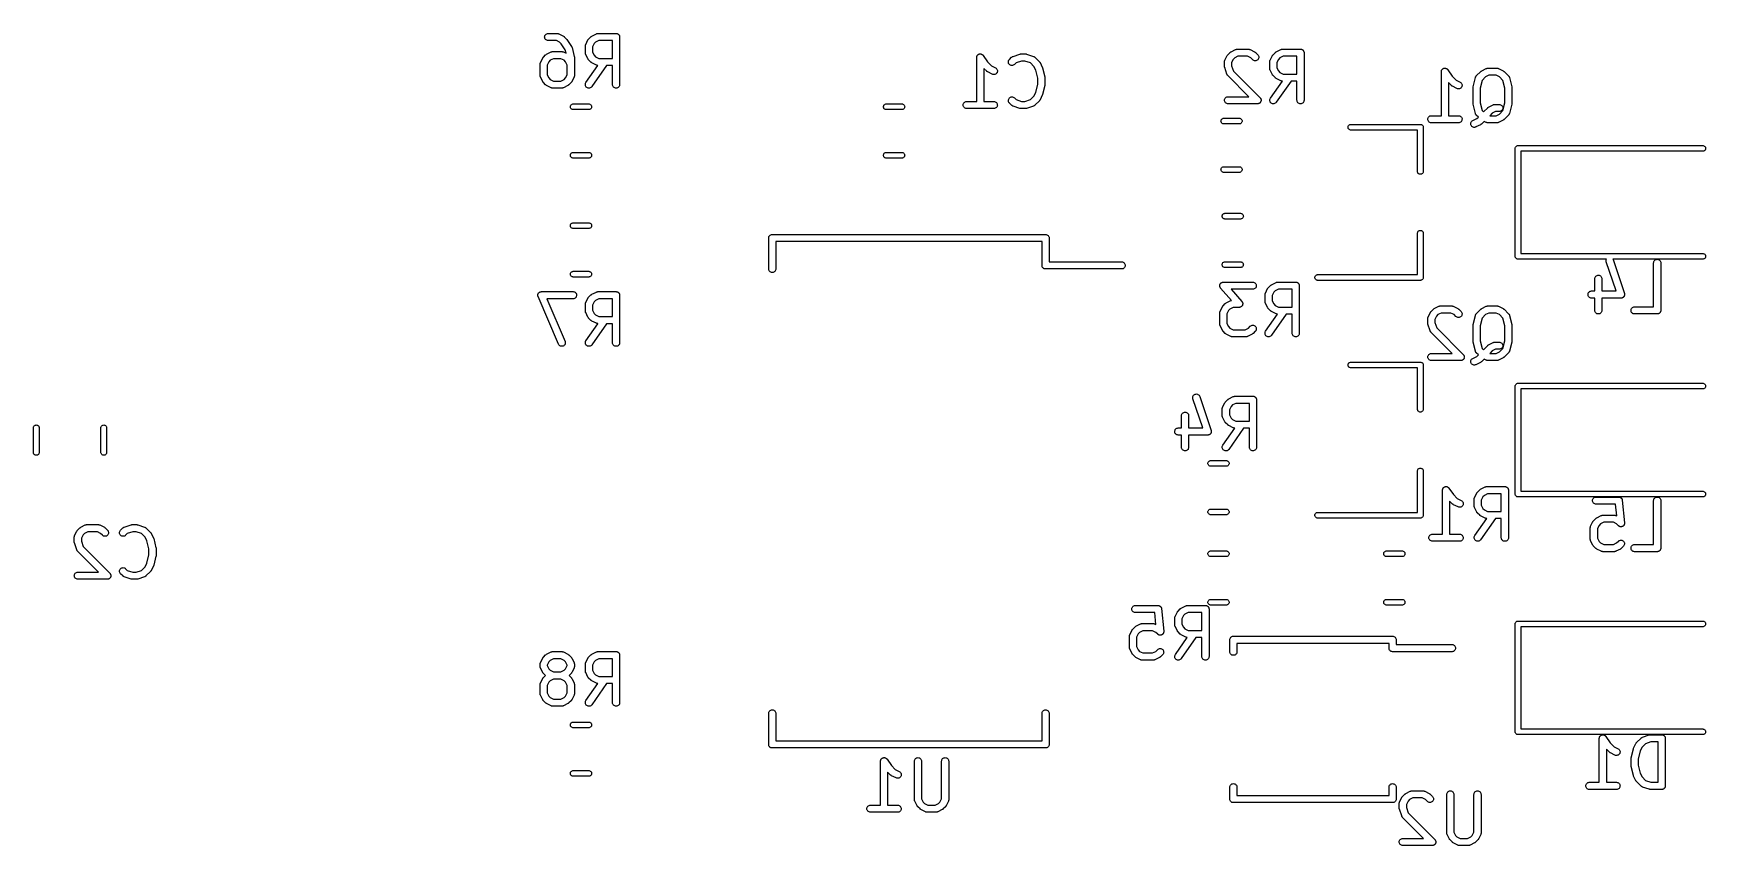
# Model space of a CAD drawing. Extents: x 108.5 to 143.7, y -108.5 to -91.4.
import ezdxf

# ---------------------------------------------------------------- set-up
doc = ezdxf.new("R2010")
doc.units = 0
doc.header["$MEASUREMENT"] = 0
doc.layers.add('BLACK', color=7, linetype='CONTINUOUS')

msp = doc.modelspace()

# ---------------------------------------------------------------- linework, layer by layer
at = {"layer": 'BLACK', "linetype": 'CONTINUOUS'}
for p, q in [((119.257, -91.4692), (119.268, -91.4599)), ((119.268, -91.4599), (119.281, -91.453)), ((119.281, -91.453), (119.295, -91.4488)), ((119.295, -91.4488), (119.31, -91.4474)), ((119.31, -91.4474), (119.5, -91.4474)), ((119.5, -91.4474), (119.501, -91.4474)), ((119.501, -91.4474), (119.503, -91.4476)), ((119.503, -91.4476), (119.505, -91.4476)), ((119.505, -91.4476), (119.511, -91.4484)), ((119.511, -91.4484), (119.516, -91.449)), ((119.516, -91.449), (119.518, -91.4497)), ((119.518, -91.4497), (119.52, -91.4501)), ((119.52, -91.4501), (119.525, -91.4519)), ((119.525, -91.4519), (119.53, -91.4534)), ((119.53, -91.4534), (119.531, -91.4545)), ((119.531, -91.4545), (119.534, -91.4553)), ((119.534, -91.4553), (119.629, -91.5029)), ((120.228, -91.5029), (120.324, -91.4553)), ((120.324, -91.4553), (120.325, -91.4548)), ((120.325, -91.4548), (120.327, -91.4541)), ((120.327, -91.4541), (120.329, -91.453)), ((120.329, -91.453), (120.333, -91.4516)), ((120.333, -91.4516), (120.338, -91.4498)), ((120.338, -91.4498), (120.34, -91.4494)), ((120.34, -91.4494), (120.343, -91.4488)), ((120.343, -91.4488), (120.348, -91.4483)), ((120.348, -91.4483), (120.353, -91.4475)), ((120.353, -91.4475), (120.355, -91.4476)), ((120.355, -91.4476), (120.357, -91.4474)), ((120.357, -91.4474), (120.738, -91.4474)), ((120.738, -91.4474), (120.739, -91.4474)), ((120.739, -91.4474), (120.739, -91.4474)), ((120.739, -91.4474), (120.739, -91.4474)), ((120.739, -91.4474), (120.739, -91.4474)), ((120.739, -91.4474), (120.746, -91.4482)), ((120.746, -91.4482), (120.753, -91.4489)), ((120.753, -91.4489), (120.753, -91.449)), ((120.753, -91.449), (120.754, -91.449)), ((120.754, -91.449), (120.76, -91.4511)), ((120.76, -91.4511), (120.767, -91.4532)), ((120.767, -91.4532), (120.767, -91.4534)), ((120.767, -91.4534), (120.768, -91.4534)), ((120.768, -91.4534), (120.774, -91.4569)), ((120.774, -91.4569), (120.78, -91.4602)), ((120.78, -91.4602), (120.78, -91.4604)), ((120.78, -91.4604), (120.78, -91.4605)), ((120.78, -91.4605), (120.786, -91.465)), ((120.786, -91.465), (120.791, -91.4695)), ((119.235, -91.5219), (119.236, -91.5073)), ((119.236, -91.5364), (119.235, -91.5219)), ((119.236, -91.5073), (119.24, -91.4933)), ((119.24, -91.5505), (119.236, -91.5364)), ((119.24, -91.4933), (119.247, -91.4804)), ((119.247, -91.5634), (119.24, -91.5505)), ((119.247, -91.4804), (119.257, -91.4692)), ((119.256, -91.5749), (119.247, -91.5634)), ((119.267, -91.5843), (119.256, -91.5749)), ((119.28, -91.5913), (119.267, -91.5843)), ((119.294, -91.5957), (119.28, -91.5913)), ((119.308, -91.5974), (119.294, -91.5957)), ((119.31, -91.5974), (119.308, -91.5974)), ((119.482, -91.5974), (119.31, -91.5974)), ((119.551, -91.6316), (119.482, -91.5974)), ((119.585, -91.6654), (119.551, -91.6316)), ((119.668, -91.7913), (119.585, -91.6654)), ((119.629, -91.5029), (119.63, -91.5034)), ((119.63, -91.5034), (119.633, -91.5057)), ((119.633, -91.5057), (119.637, -91.5077)), ((119.637, -91.5077), (119.639, -91.5097)), ((119.639, -91.5097), (119.642, -91.5114)), ((119.642, -91.5114), (119.645, -91.5143)), ((119.645, -91.5143), (119.648, -91.517)), ((119.648, -91.517), (119.696, -91.5646)), ((119.687, -91.8654), (119.668, -91.7913)), ((119.696, -91.5646), (119.696, -91.5647)), ((119.696, -91.5647), (119.696, -91.5647)), ((119.696, -91.5647), (119.696, -91.5647)), ((119.696, -91.5647), (119.697, -91.5653)), ((119.697, -91.5653), (119.701, -91.5707)), ((119.701, -91.5707), (119.705, -91.576)), ((119.705, -91.576), (119.8, -91.7189)), ((119.8, -91.7189), (119.801, -91.7197)), ((119.801, -91.7197), (119.803, -91.7242)), ((119.803, -91.7242), (119.806, -91.7285)), ((119.806, -91.7285), (119.807, -91.7307)), ((119.807, -91.7307), (119.808, -91.7328)), ((119.808, -91.7328), (119.809, -91.7376)), ((119.809, -91.7376), (119.811, -91.7423)), ((119.811, -91.7423), (119.858, -91.9328)), ((120.092, -91.7074), (120.093, -91.7024)), ((120.092, -91.7096), (120.092, -91.7074)), ((120.092, -91.7118), (120.092, -91.7096)), ((120.092, -91.7129), (120.092, -91.7118)), ((120.092, -91.8557), (120.092, -91.7129)), ((120.093, -91.6973), (120.094, -91.6952)), ((120.093, -91.7024), (120.093, -91.6973)), ((120.094, -91.693), (120.096, -91.6882)), ((120.094, -91.6952), (120.094, -91.693)), ((120.096, -91.6882), (120.098, -91.6833)), ((120.098, -91.6833), (120.099, -91.6814)), ((120.099, -91.6814), (120.1, -91.6793)), ((120.1, -91.6793), (120.147, -91.5841)), ((120.147, -91.5841), (120.148, -91.5831)), ((120.148, -91.5831), (120.15, -91.5796)), ((120.15, -91.5796), (120.152, -91.5759)), ((120.152, -91.5759), (120.154, -91.5735)), ((120.154, -91.5735), (120.156, -91.5709)), ((120.156, -91.5709), (120.159, -91.5678)), ((120.159, -91.5678), (120.161, -91.5646)), ((120.161, -91.5646), (120.209, -91.517)), ((120.209, -91.517), (120.21, -91.5162)), ((120.21, -91.5162), (120.213, -91.5136)), ((120.213, -91.5136), (120.216, -91.5107)), ((120.216, -91.5107), (120.219, -91.509)), ((120.219, -91.509), (120.221, -91.5071)), ((120.221, -91.5071), (120.225, -91.5052)), ((120.225, -91.5052), (120.228, -91.5029)), ((120.276, -91.662), (120.242, -91.7306)), ((120.242, -91.7306), (120.242, -91.838)), ((120.306, -91.6316), (120.276, -91.662)), ((120.375, -91.5974), (120.306, -91.6316)), ((120.663, -91.5974), (120.375, -91.5974)), ((120.663, -91.9712), (120.663, -91.5974)), ((120.791, -91.4695), (120.791, -91.4697)), ((120.791, -91.4697), (120.792, -91.4699)), ((120.792, -91.4699), (120.796, -91.4754)), ((120.796, -91.4754), (120.801, -91.4809)), ((120.801, -91.4809), (120.801, -91.4811)), ((120.801, -91.4811), (120.801, -91.4813)), ((120.801, -91.4813), (120.804, -91.4876)), ((120.804, -91.4876), (120.807, -91.4938)), ((120.807, -91.4938), (120.808, -91.4941)), ((120.808, -91.4941), (120.808, -91.4943)), ((120.808, -91.4943), (120.81, -91.5011)), ((120.81, -91.5011), (120.812, -91.5078)), ((120.812, -91.5078), (120.812, -91.5081)), ((120.812, -91.5081), (120.812, -91.5083)), ((120.812, -91.5083), (120.812, -91.5153)), ((120.812, -91.5153), (120.813, -91.5224)), ((120.813, -91.5224), (120.813, -92.5224)), ((133.676, -91.8329), (133.771, -91.7853)), ((133.771, -91.7853), (133.772, -91.7848)), ((133.772, -91.7848), (133.774, -91.7841)), ((133.774, -91.7841), (133.776, -91.783)), ((133.776, -91.783), (133.781, -91.7816)), ((133.781, -91.7816), (133.786, -91.7798)), ((133.786, -91.7798), (133.788, -91.7794)), ((133.788, -91.7794), (133.79, -91.7788)), ((133.79, -91.7788), (133.795, -91.7783)), ((133.795, -91.7783), (133.8, -91.7775)), ((133.8, -91.7775), (133.803, -91.7776)), ((133.803, -91.7776), (133.805, -91.7774)), ((133.805, -91.7774), (134.043, -91.7774)), ((134.043, -91.7774), (134.044, -91.7774)), ((134.044, -91.7774), (134.046, -91.7776)), ((134.046, -91.7776), (134.048, -91.7776)), ((134.048, -91.7776), (134.053, -91.7784)), ((134.053, -91.7784), (134.058, -91.779)), ((134.058, -91.779), (134.061, -91.7797)), ((134.061, -91.7797), (134.063, -91.7801)), ((134.063, -91.7801), (134.068, -91.7819)), ((134.068, -91.7819), (134.072, -91.7834)), ((134.072, -91.7834), (134.074, -91.7845)), ((134.074, -91.7845), (134.076, -91.7853)), ((134.076, -91.7853), (134.172, -91.8329)), ((134.628, -91.8329), (134.724, -91.7853)), ((134.724, -91.7853), (134.725, -91.7848)), ((134.725, -91.7848), (134.727, -91.7841)), ((134.727, -91.7841), (134.729, -91.783)), ((134.729, -91.783), (134.733, -91.7816)), ((134.733, -91.7816), (134.738, -91.7798)), ((134.738, -91.7798), (134.74, -91.7794)), ((134.74, -91.7794), (134.743, -91.7788)), ((134.743, -91.7788), (134.748, -91.7783)), ((134.748, -91.7783), (134.753, -91.7775)), ((134.753, -91.7775), (134.755, -91.7776)), ((134.755, -91.7776), (134.757, -91.7774)), ((134.757, -91.7774), (135.138, -91.7774)), ((135.138, -91.7774), (135.139, -91.7774)), ((135.139, -91.7774), (135.139, -91.7774)), ((135.139, -91.7774), (135.139, -91.7774)), ((135.139, -91.7774), (135.139, -91.7774)), ((135.139, -91.7774), (135.146, -91.7782)), ((135.146, -91.7782), (135.153, -91.7789)), ((135.153, -91.7789), (135.153, -91.779)), ((135.153, -91.779), (135.154, -91.779)), ((135.154, -91.779), (135.16, -91.7811)), ((135.16, -91.7811), (135.167, -91.7832)), ((135.167, -91.7832), (135.167, -91.7834)), ((135.167, -91.7834), (135.168, -91.7834)), ((135.168, -91.7834), (135.174, -91.7869)), ((135.174, -91.7869), (135.18, -91.7902)), ((135.18, -91.7902), (135.18, -91.7904)), ((135.18, -91.7904), (135.18, -91.7905)), ((135.18, -91.7905), (135.186, -91.795)), ((135.186, -91.795), (135.191, -91.7995)), ((135.191, -91.7995), (135.191, -91.7997)), ((135.191, -91.7997), (135.192, -91.7999)), ((135.192, -91.7999), (135.196, -91.8054)), ((135.196, -91.8054), (135.201, -91.8109)), ((135.201, -91.8109), (135.201, -91.8111)), ((135.201, -91.8111), (135.201, -91.8113)), ((135.201, -91.8113), (135.204, -91.8176)), ((135.204, -91.8176), (135.207, -91.8238)), ((119.139, -92.0884), (119.14, -92.0833)), ((119.14, -92.0906), (119.139, -92.0884)), ((119.139, -92.0928), (119.14, -92.0906)), ((119.139, -92.0938), (119.139, -92.0928)), ((119.139, -92.3319), (119.139, -92.0938)), ((119.14, -92.0833), (119.141, -92.0782)), ((119.141, -92.0782), (119.142, -92.0761)), ((119.142, -92.0739), (119.144, -92.0691)), ((119.142, -92.0761), (119.142, -92.0739)), ((119.144, -92.0691), (119.145, -92.0643)), ((119.145, -92.0643), (119.146, -92.0623)), ((119.146, -92.0623), (119.147, -92.0603)), ((119.147, -92.0603), (119.195, -91.965)), ((119.195, -91.9641), (119.198, -91.9606)), ((119.195, -91.965), (119.195, -91.9641)), ((119.198, -91.9606), (119.2, -91.9568)), ((119.2, -91.9568), (119.202, -91.9544)), ((119.202, -91.9544), (119.203, -91.9518)), ((119.203, -91.9518), (119.206, -91.9488)), ((119.206, -91.9488), (119.209, -91.9455)), ((119.209, -91.9455), (119.256, -91.8979)), ((119.256, -91.8979), (119.257, -91.8972)), ((119.257, -91.8972), (119.261, -91.8946)), ((119.261, -91.8946), (119.264, -91.8917)), ((119.264, -91.8917), (119.266, -91.89)), ((119.266, -91.89), (119.269, -91.8881)), ((119.269, -91.8881), (119.272, -91.8861)), ((119.272, -91.8861), (119.276, -91.8839)), ((119.276, -91.8839), (119.371, -91.8363)), ((119.324, -92.043), (119.289, -92.1115)), ((119.289, -92.1115), (119.289, -92.3142)), ((119.354, -92.0126), (119.324, -92.043)), ((119.422, -91.9783), (119.354, -92.0126)), ((119.371, -91.8363), (119.372, -91.8358)), ((119.372, -91.8358), (119.374, -91.835)), ((119.374, -91.835), (119.376, -91.834)), ((119.376, -91.834), (119.381, -91.8325)), ((119.381, -91.8325), (119.386, -91.8307)), ((119.386, -91.8307), (119.388, -91.8304)), ((119.388, -91.8304), (119.39, -91.8298)), ((119.39, -91.8298), (119.395, -91.8293)), ((119.395, -91.8293), (119.4, -91.8285)), ((119.4, -91.8285), (119.403, -91.8285)), ((119.403, -91.8285), (119.405, -91.8283)), ((119.405, -91.8283), (119.595, -91.8283)), ((119.578, -91.9783), (119.422, -91.9783)), ((119.646, -92.0126), (119.578, -91.9783)), ((119.595, -91.8283), (119.596, -91.8283)), ((119.596, -91.8283), (119.598, -91.8286)), ((119.598, -91.8286), (119.601, -91.8285)), ((119.601, -91.8285), (119.606, -91.8294)), ((119.606, -91.8294), (119.611, -91.83)), ((119.611, -91.83), (119.613, -91.8306)), ((119.613, -91.8306), (119.615, -91.831)), ((119.615, -91.831), (119.62, -91.8328)), ((119.62, -91.8328), (119.625, -91.8344)), ((119.625, -91.8344), (119.627, -91.8355)), ((119.627, -91.8355), (119.629, -91.8363)), ((119.629, -91.8363), (119.687, -91.8654)), ((119.676, -92.043), (119.646, -92.0126)), ((119.711, -92.1115), (119.676, -92.043)), ((119.711, -92.3142), (119.711, -92.1115)), ((119.858, -91.9328), (119.859, -91.9338)), ((119.859, -91.9338), (119.859, -91.9351)), ((119.859, -91.9351), (119.859, -91.9364)), ((119.859, -91.9364), (119.86, -91.9424)), ((119.86, -91.9424), (119.861, -91.9483)), ((119.861, -91.9483), (119.861, -91.9496)), ((119.861, -91.9496), (119.861, -91.951)), ((119.861, -91.951), (119.861, -92.3319)), ((120.092, -91.8579), (120.092, -91.8557)), ((120.092, -91.8601), (120.092, -91.8579)), ((120.093, -91.8652), (120.092, -91.8601)), ((120.093, -91.8703), (120.093, -91.8652)), ((120.094, -91.8724), (120.093, -91.8703)), ((120.094, -91.8746), (120.094, -91.8724)), ((120.096, -91.8794), (120.094, -91.8746)), ((120.097, -91.8843), (120.096, -91.8794)), ((120.098, -91.8862), (120.097, -91.8843)), ((120.099, -91.8883), (120.098, -91.8862)), ((120.1, -91.8893), (120.099, -91.8883)), ((120.147, -91.9845), (120.1, -91.8893)), ((120.105, -92.4794), (120.356, -92.1212)), ((120.149, -91.9881), (120.147, -91.9845)), ((120.151, -91.9918), (120.149, -91.9881)), ((120.153, -91.9942), (120.151, -91.9918)), ((120.155, -91.9969), (120.153, -91.9942)), ((120.158, -91.9999), (120.155, -91.9969)), ((120.161, -92.0032), (120.158, -91.9999)), ((120.161, -92.004), (120.161, -92.0032)), ((120.209, -92.0516), (120.161, -92.004)), ((120.212, -92.0543), (120.209, -92.0516)), ((120.215, -92.0572), (120.212, -92.0543)), ((120.218, -92.0589), (120.215, -92.0572)), ((120.22, -92.0609), (120.218, -92.0589)), ((120.224, -92.0629), (120.22, -92.0609)), ((120.227, -92.0652), (120.224, -92.0629)), ((120.228, -92.0657), (120.227, -92.0652)), ((120.324, -92.1133), (120.228, -92.0657)), ((120.539, -92.1212), (120.228, -92.5654)), ((120.242, -91.838), (120.276, -91.9065)), ((120.276, -91.9065), (120.306, -91.9369)), ((120.306, -91.9369), (120.375, -91.9712)), ((120.326, -92.1141), (120.324, -92.1133)), ((120.328, -92.1151), (120.326, -92.1141)), ((120.332, -92.1167), (120.328, -92.1151)), ((120.337, -92.1185), (120.332, -92.1167)), ((120.339, -92.1189), (120.337, -92.1185)), ((120.342, -92.1196), (120.339, -92.1189)), ((120.347, -92.1201), (120.342, -92.1196)), ((120.352, -92.121), (120.347, -92.1201)), ((120.354, -92.1209), (120.352, -92.121)), ((120.356, -92.1212), (120.354, -92.1209)), ((120.375, -91.9712), (120.663, -91.9712)), ((120.663, -92.1212), (120.539, -92.1212)), ((120.663, -92.5224), (120.663, -92.1212)), ((128.325, -91.9513), (128.326, -91.9442)), ((128.325, -91.9514), (128.325, -91.9513)), ((128.325, -91.9515), (128.325, -91.9514)), ((128.325, -91.9514), (128.325, -91.9514)), ((128.325, -91.9524), (128.325, -91.9515)), ((128.325, -92.8774), (128.325, -91.9524)), ((128.326, -91.9442), (128.327, -91.9369)), ((128.327, -91.9368), (128.329, -91.9296)), ((128.327, -91.9369), (128.327, -91.9368)), ((128.327, -91.9368), (128.327, -91.9368)), ((128.329, -91.9296), (128.331, -91.9229)), ((128.331, -91.9228), (128.335, -91.9162)), ((128.331, -91.9229), (128.331, -91.9228)), ((128.331, -91.9229), (128.331, -91.9229)), ((128.335, -91.9162), (128.338, -91.9101)), ((128.338, -91.91), (128.343, -91.9045)), ((128.338, -91.9101), (128.338, -91.91)), ((128.338, -91.9101), (128.338, -91.9101)), ((128.343, -91.9045), (128.347, -91.8989)), ((128.347, -91.8989), (128.347, -91.8988)), ((128.347, -91.8988), (128.348, -91.8988)), ((128.348, -91.8988), (128.353, -91.8943)), ((128.353, -91.8943), (128.359, -91.8897)), ((128.359, -91.8896), (128.365, -91.8863)), ((128.359, -91.8897), (128.359, -91.8896)), ((128.359, -91.8897), (128.359, -91.8897)), ((128.365, -91.8863), (128.372, -91.8829)), ((128.372, -91.8828), (128.379, -91.8808)), ((128.372, -91.8829), (128.372, -91.8828)), ((128.372, -91.8829), (128.372, -91.8829)), ((128.379, -91.8808), (128.386, -91.8787)), ((128.386, -91.8787), (128.393, -91.8781)), ((128.386, -91.8787), (128.386, -91.8787)), ((128.386, -91.8787), (128.386, -91.8787)), ((128.393, -91.8781), (128.4, -91.8774)), ((128.4, -91.8774), (128.401, -91.8774)), ((128.4, -91.8774), (128.4, -91.8774)), ((128.401, -91.8774), (128.408, -91.8781)), ((128.408, -91.8781), (128.415, -91.8789)), ((128.415, -91.8789), (128.415, -91.8789)), ((128.415, -91.8789), (128.415, -91.8789)), ((128.415, -91.8789), (128.422, -91.8811)), ((128.422, -91.8811), (128.429, -91.8832)), ((128.429, -91.8832), (128.429, -91.8832)), ((128.429, -91.8832), (128.429, -91.8832)), ((128.429, -91.8832), (128.436, -91.8868)), ((128.436, -91.8868), (128.442, -91.8901)), ((128.442, -91.8901), (128.442, -91.8902)), ((128.442, -91.8902), (128.442, -91.8902)), ((128.442, -91.8902), (128.447, -91.8948)), ((128.447, -91.8948), (128.453, -91.8994)), ((128.453, -91.8994), (128.453, -91.8995)), ((128.453, -91.8995), (128.453, -91.8995)), ((128.453, -91.8995), (128.458, -91.9049)), ((128.458, -91.9049), (128.462, -91.9108)), ((128.462, -91.9108), (128.554, -92.0475)), ((128.554, -92.0475), (128.635, -92.1288)), ((128.635, -92.1288), (128.719, -92.171)), ((128.719, -92.171), (128.72, -92.1715)), ((128.72, -92.1715), (128.732, -92.1795)), ((128.992, -92.0474), (128.993, -92.0328)), ((128.993, -92.0619), (128.992, -92.0474)), ((128.993, -92.0328), (128.997, -92.0188)), ((128.997, -92.076), (128.993, -92.0619)), ((128.997, -92.0188), (129.004, -92.0059)), ((129.004, -92.0889), (128.997, -92.076)), ((129.004, -92.0059), (129.014, -91.9946)), ((129.013, -92.1003), (129.004, -92.0889)), ((129.025, -92.1097), (129.013, -92.1003)), ((129.014, -91.9946), (129.061, -91.947)), ((129.037, -92.1167), (129.025, -92.1097)), ((129.051, -92.121), (129.037, -92.1167)), ((129.066, -92.1226), (129.051, -92.121)), ((129.061, -91.947), (129.062, -91.9462)), ((129.062, -91.9462), (129.064, -91.9449)), ((129.064, -91.9449), (129.065, -91.9433)), ((129.065, -91.9433), (129.069, -91.9403)), ((129.08, -92.1213), (129.066, -92.1226)), ((129.069, -91.9403), (129.073, -91.9371)), ((129.073, -91.9371), (129.075, -91.9361)), ((129.075, -91.9361), (129.077, -91.9348)), ((129.077, -91.9348), (129.082, -91.9327)), ((129.095, -92.1173), (129.08, -92.1213)), ((129.082, -91.9327), (129.086, -91.9304)), ((129.086, -91.9304), (129.089, -91.9297)), ((129.089, -91.9297), (129.091, -91.9288)), ((129.091, -91.9288), (129.233, -91.8812)), ((129.108, -92.1105), (129.095, -92.1173)), ((129.119, -92.1014), (129.108, -92.1105)), ((129.12, -92.1007), (129.119, -92.1014)), ((129.155, -92.0656), (129.12, -92.1007)), ((129.269, -92.0274), (129.155, -92.0656)), ((129.233, -91.8812), (129.234, -91.8809)), ((129.234, -91.8809), (129.239, -91.88)), ((129.239, -91.88), (129.243, -91.8788)), ((129.243, -91.8788), (129.246, -91.8785)), ((129.246, -91.8785), (129.249, -91.8779)), ((129.249, -91.8779), (129.253, -91.8778)), ((129.253, -91.8778), (129.257, -91.8774)), ((129.257, -91.8774), (129.352, -91.8774)), ((129.34, -92.0274), (129.269, -92.0274)), ((129.455, -92.0656), (129.34, -92.0274)), ((129.352, -91.8774), (129.353, -91.8774)), ((129.353, -91.8774), (129.358, -91.8779)), ((129.358, -91.8779), (129.362, -91.878)), ((129.362, -91.878), (129.365, -91.8787)), ((129.365, -91.8787), (129.368, -91.879)), ((129.368, -91.879), (129.372, -91.8803)), ((129.372, -91.8803), (129.376, -91.8812)), ((129.376, -91.8812), (129.519, -91.9288)), ((129.529, -92.1397), (129.455, -92.0656)), ((129.519, -91.9288), (129.52, -91.9292)), ((129.52, -91.9292), (129.522, -91.9301)), ((129.522, -91.9301), (129.524, -91.9308)), ((129.524, -91.9308), (129.529, -91.9332)), ((129.529, -91.9332), (129.533, -91.9353)), ((129.567, -92.2167), (129.529, -92.1397)), ((129.533, -91.9353), (129.535, -91.9366)), ((129.535, -91.9366), (129.537, -91.9377)), ((129.537, -91.9377), (129.541, -91.9409)), ((129.541, -91.9409), (129.545, -91.9439)), ((129.545, -91.9439), (129.547, -91.9456)), ((129.547, -91.9456), (129.548, -91.947)), ((129.548, -91.947), (129.644, -92.0422)), ((129.644, -92.0422), (129.644, -92.0429)), ((129.644, -92.0429), (129.647, -92.0462)), ((129.647, -92.0462), (129.65, -92.0493)), ((129.65, -92.0493), (129.651, -92.052)), ((129.651, -92.052), (129.653, -92.0544)), ((129.653, -92.0544), (129.655, -92.0581)), ((129.655, -92.0581), (129.658, -92.0617)), ((129.658, -92.0617), (129.705, -92.1569)), ((129.705, -92.1569), (129.706, -92.1579)), ((129.706, -92.1579), (129.706, -92.1582)), ((129.706, -92.1582), (129.706, -92.1585)), ((129.706, -92.1585), (129.708, -92.1651)), ((129.708, -92.1651), (129.711, -92.1716)), ((133.539, -92.0374), (133.54, -92.0324)), ((133.54, -92.0396), (133.539, -92.0374)), ((133.539, -92.0418), (133.54, -92.0396)), ((133.539, -92.0429), (133.539, -92.0418)), ((133.539, -92.1381), (133.539, -92.0429)), ((133.54, -92.1423), (133.539, -92.1381)), ((133.54, -92.0324), (133.541, -92.0273)), ((133.54, -92.1465), (133.54, -92.1423)), ((133.54, -92.1495), (133.54, -92.1465)), ((133.541, -92.1527), (133.54, -92.1495)), ((133.541, -92.0273), (133.542, -92.0252)), ((133.542, -92.1567), (133.541, -92.1527)), ((133.542, -92.023), (133.544, -92.0182)), ((133.542, -92.0252), (133.542, -92.023)), ((133.543, -92.1608), (133.542, -92.1567)), ((133.543, -92.1618), (133.543, -92.1608)), ((133.591, -92.3047), (133.543, -92.1618)), ((133.544, -92.0182), (133.545, -92.0133)), ((133.545, -92.0133), (133.546, -92.0114)), ((133.546, -92.0114), (133.547, -92.0093)), ((133.547, -92.0093), (133.595, -91.9141)), ((133.595, -91.9131), (133.598, -91.9096)), ((133.595, -91.9141), (133.595, -91.9131)), ((133.598, -91.9096), (133.6, -91.9059)), ((133.6, -91.9059), (133.602, -91.9035)), ((133.602, -91.9035), (133.603, -91.9009)), ((133.603, -91.9009), (133.606, -91.8978)), ((133.606, -91.8978), (133.609, -91.8946)), ((133.609, -91.8946), (133.656, -91.847)), ((133.656, -91.847), (133.657, -91.8462)), ((133.657, -91.8462), (133.661, -91.8436)), ((133.661, -91.8436), (133.664, -91.8407)), ((133.664, -91.8407), (133.666, -91.839)), ((133.666, -91.839), (133.669, -91.8371)), ((133.669, -91.8371), (133.672, -91.8352)), ((133.672, -91.8352), (133.676, -91.8329)), ((133.724, -91.992), (133.689, -92.0606)), ((133.689, -92.0606), (133.689, -92.1259)), ((133.689, -92.1259), (133.727, -92.2404)), ((133.754, -91.9616), (133.724, -91.992)), ((133.822, -91.9274), (133.754, -91.9616)), ((134.025, -91.9274), (133.822, -91.9274)), ((134.094, -91.9616), (134.025, -91.9274)), ((134.133, -92.0007), (134.094, -91.9616)), ((134.144, -92.0099), (134.133, -92.0007)), ((134.157, -92.0169), (134.144, -92.0099)), ((134.171, -92.0211), (134.157, -92.0169)), ((134.185, -92.0226), (134.171, -92.0211)), ((134.172, -91.8329), (134.173, -91.8334)), ((134.173, -91.8334), (134.176, -91.8357)), ((134.176, -91.8357), (134.18, -91.8377)), ((134.18, -91.8377), (134.182, -91.8397)), ((134.182, -91.8397), (134.185, -91.8414)), ((134.185, -91.8414), (134.188, -91.8443)), ((134.2, -92.0212), (134.185, -92.0226)), ((134.188, -91.8443), (134.191, -91.847)), ((134.191, -91.847), (134.239, -91.8946)), ((134.214, -92.0171), (134.2, -92.0212)), ((134.227, -92.0102), (134.214, -92.0171)), ((134.238, -92.001), (134.227, -92.0102)), ((134.248, -91.9898), (134.238, -92.001)), ((134.239, -91.8946), (134.239, -91.8953)), ((134.239, -91.8953), (134.249, -91.9068)), ((134.255, -91.9769), (134.248, -91.9898)), ((134.249, -91.9068), (134.255, -91.9198)), ((134.255, -91.9198), (134.259, -91.9338)), ((134.259, -91.963), (134.255, -91.9769)), ((134.259, -91.9338), (134.261, -91.9484)), ((134.261, -91.9484), (134.259, -91.963)), ((134.492, -92.0374), (134.493, -92.0324)), ((134.492, -92.0396), (134.492, -92.0374)), ((134.492, -92.0418), (134.492, -92.0396)), ((134.492, -92.0429), (134.492, -92.0418)), ((134.492, -92.1857), (134.492, -92.0429)), ((134.493, -92.0273), (134.494, -92.0252)), ((134.493, -92.0324), (134.493, -92.0273)), ((134.494, -92.023), (134.496, -92.0182)), ((134.494, -92.0252), (134.494, -92.023)), ((134.496, -92.0182), (134.498, -92.0133)), ((134.498, -92.0133), (134.499, -92.0114)), ((134.499, -92.0114), (134.5, -92.0093)), ((134.5, -92.0093), (134.547, -91.9141)), ((134.547, -91.9141), (134.548, -91.9131)), ((134.548, -91.9131), (134.55, -91.9096)), ((134.55, -91.9096), (134.552, -91.9059)), ((134.552, -91.9059), (134.554, -91.9035)), ((134.554, -91.9035), (134.556, -91.9009)), ((134.556, -91.9009), (134.559, -91.8978)), ((134.559, -91.8978), (134.561, -91.8946)), ((134.561, -91.8946), (134.609, -91.847)), ((134.609, -91.847), (134.61, -91.8462)), ((134.61, -91.8462), (134.613, -91.8436)), ((134.613, -91.8436), (134.616, -91.8407)), ((134.616, -91.8407), (134.619, -91.839)), ((134.619, -91.839), (134.621, -91.8371)), ((134.621, -91.8371), (134.625, -91.8352)), ((134.625, -91.8352), (134.628, -91.8329)), ((134.676, -91.992), (134.642, -92.0606)), ((134.642, -92.0606), (134.642, -92.168)), ((134.642, -92.168), (134.676, -92.2365)), ((134.706, -91.9616), (134.676, -91.992)), ((134.775, -91.9274), (134.706, -91.9616)), ((135.063, -91.9274), (134.775, -91.9274)), ((135.063, -92.3012), (135.063, -91.9274)), ((135.207, -91.8238), (135.208, -91.8241)), ((135.208, -91.8241), (135.208, -91.8243)), ((135.208, -91.8243), (135.21, -91.831)), ((135.21, -91.831), (135.212, -91.8378)), ((135.212, -91.8378), (135.212, -91.8381)), ((135.212, -91.8381), (135.212, -91.8383)), ((135.212, -91.8383), (135.212, -91.8453)), ((135.212, -91.8453), (135.213, -91.8524)), ((135.213, -91.8524), (135.213, -92.8524)), ((119.139, -92.3341), (119.139, -92.3319)), ((119.139, -92.3363), (119.139, -92.3341)), ((119.14, -92.3414), (119.139, -92.3363)), ((119.141, -92.3465), (119.14, -92.3414)), ((119.141, -92.3486), (119.141, -92.3465)), ((119.142, -92.3508), (119.141, -92.3486)), ((119.143, -92.3556), (119.142, -92.3508)), ((119.145, -92.3605), (119.143, -92.3556)), ((119.146, -92.3624), (119.145, -92.3605)), ((119.147, -92.3645), (119.146, -92.3624)), ((119.147, -92.3654), (119.147, -92.3645)), ((119.195, -92.4607), (119.147, -92.3654)), ((119.197, -92.4643), (119.195, -92.4607)), ((119.199, -92.468), (119.197, -92.4643)), ((119.201, -92.4704), (119.199, -92.468)), ((119.203, -92.4731), (119.201, -92.4704)), ((119.206, -92.4761), (119.203, -92.4731)), ((119.208, -92.4794), (119.206, -92.4761)), ((119.209, -92.4802), (119.208, -92.4794)), ((119.256, -92.5278), (119.209, -92.4802)), ((119.289, -92.3142), (119.324, -92.3827)), ((119.324, -92.3827), (119.354, -92.4131)), ((119.354, -92.4131), (119.422, -92.4474)), ((119.422, -92.4474), (119.578, -92.4474)), ((119.578, -92.4474), (119.646, -92.4131)), ((119.646, -92.4131), (119.676, -92.3827)), ((119.676, -92.3827), (119.711, -92.3142)), ((119.791, -92.4802), (119.744, -92.5278)), ((119.794, -92.4769), (119.791, -92.4802)), ((119.797, -92.4739), (119.794, -92.4769)), ((119.798, -92.4713), (119.797, -92.4739)), ((119.8, -92.4689), (119.798, -92.4713)), ((119.802, -92.4652), (119.8, -92.4689)), ((119.805, -92.4616), (119.802, -92.4652)), ((119.853, -92.3654), (119.805, -92.4607)), ((119.805, -92.4607), (119.805, -92.4616)), ((119.854, -92.3634), (119.853, -92.3654)), ((119.855, -92.3614), (119.854, -92.3634)), ((119.856, -92.3566), (119.855, -92.3614)), ((119.858, -92.3518), (119.856, -92.3566)), ((119.859, -92.3475), (119.858, -92.3496)), ((119.858, -92.3496), (119.858, -92.3518)), ((119.86, -92.3424), (119.859, -92.3475)), ((119.861, -92.333), (119.86, -92.3351)), ((119.86, -92.3351), (119.861, -92.3374)), ((119.861, -92.3374), (119.86, -92.3424)), ((119.861, -92.3319), (119.861, -92.333)), ((120.092, -92.5206), (120.093, -92.506)), ((120.093, -92.5352), (120.092, -92.5206)), ((120.093, -92.506), (120.098, -92.4921)), ((120.098, -92.4921), (120.105, -92.4794)), ((120.665, -92.5369), (120.663, -92.5224)), ((120.813, -92.5234), (120.811, -92.538)), ((120.813, -92.5224), (120.813, -92.5234)), ((128.537, -92.2435), (128.475, -92.1811)), ((128.475, -92.1811), (128.475, -92.8774)), ((128.541, -92.2462), (128.537, -92.2435)), ((128.544, -92.2491), (128.541, -92.2462)), ((128.546, -92.2508), (128.544, -92.2491)), ((128.549, -92.2528), (128.546, -92.2508)), ((128.552, -92.2548), (128.549, -92.2528)), ((128.556, -92.2571), (128.552, -92.2548)), ((128.557, -92.2576), (128.556, -92.2571)), ((128.652, -92.3052), (128.557, -92.2576)), ((128.666, -92.3104), (128.652, -92.3052)), ((128.68, -92.3129), (128.666, -92.3104)), ((128.695, -92.3125), (128.68, -92.3129)), ((128.709, -92.3093), (128.695, -92.3125)), ((128.723, -92.3034), (128.709, -92.3093)), ((128.735, -92.295), (128.723, -92.3034)), ((128.732, -92.1795), (128.743, -92.1897)), ((128.745, -92.2844), (128.735, -92.295)), ((128.743, -92.1897), (128.751, -92.2017)), ((128.753, -92.2721), (128.745, -92.2844)), ((128.751, -92.2017), (128.757, -92.2151)), ((128.758, -92.2585), (128.753, -92.2721)), ((128.757, -92.2151), (128.76, -92.2294)), ((128.76, -92.2441), (128.758, -92.2585)), ((128.76, -92.2294), (128.76, -92.2441)), ((129.611, -92.3902), (129.567, -92.2167)), ((129.567, -92.6881), (129.611, -92.5146)), ((129.611, -92.5146), (129.611, -92.3902)), ((129.711, -92.1716), (129.711, -92.172)), ((129.711, -92.172), (129.711, -92.1723)), ((129.711, -92.1723), (129.758, -92.3628)), ((129.758, -92.3628), (129.759, -92.3638)), ((129.759, -92.3638), (129.759, -92.3651)), ((129.759, -92.3651), (129.759, -92.3664)), ((129.759, -92.3664), (129.76, -92.3724)), ((129.76, -92.3724), (129.761, -92.3783)), ((129.761, -92.3783), (129.761, -92.3796)), ((129.761, -92.3796), (129.761, -92.381)), ((129.761, -92.381), (129.761, -92.5238)), ((133.592, -92.3067), (133.591, -92.3047)), ((133.592, -92.3088), (133.592, -92.3067)), ((133.595, -92.3134), (133.592, -92.3088)), ((133.597, -92.318), (133.595, -92.3134)), ((133.598, -92.3198), (133.597, -92.318)), ((133.599, -92.3218), (133.598, -92.3198)), ((133.602, -92.3258), (133.599, -92.3218)), ((133.605, -92.33), (133.602, -92.3258)), ((133.607, -92.3315), (133.605, -92.33)), ((133.608, -92.3332), (133.607, -92.3315)), ((133.609, -92.334), (133.608, -92.3332)), ((134.052, -92.7774), (133.609, -92.334)), ((133.727, -92.2404), (134.286, -92.7993)), ((134.492, -92.1879), (134.492, -92.1857)), ((134.492, -92.1901), (134.492, -92.1879)), ((134.493, -92.1952), (134.492, -92.1901)), ((134.493, -92.2003), (134.493, -92.1952)), ((134.494, -92.2024), (134.493, -92.2003)), ((134.494, -92.2046), (134.494, -92.2024)), ((134.496, -92.2094), (134.494, -92.2046)), ((134.497, -92.2143), (134.496, -92.2094)), ((134.498, -92.2162), (134.497, -92.2143)), ((134.499, -92.2183), (134.498, -92.2162)), ((134.5, -92.2193), (134.499, -92.2183)), ((134.547, -92.3145), (134.5, -92.2193)), ((134.505, -92.8094), (134.756, -92.4512)), ((134.549, -92.3181), (134.547, -92.3145)), ((134.551, -92.3218), (134.549, -92.3181)), ((134.553, -92.3242), (134.551, -92.3218)), ((134.555, -92.3269), (134.553, -92.3242)), ((134.558, -92.3299), (134.555, -92.3269)), ((134.561, -92.3332), (134.558, -92.3299)), ((134.561, -92.334), (134.561, -92.3332)), ((134.609, -92.3816), (134.561, -92.334)), ((134.612, -92.3843), (134.609, -92.3816)), ((134.615, -92.3872), (134.612, -92.3843)), ((134.618, -92.3889), (134.615, -92.3872)), ((134.62, -92.3909), (134.618, -92.3889)), ((134.624, -92.3929), (134.62, -92.3909)), ((134.627, -92.3952), (134.624, -92.3929)), ((134.628, -92.3957), (134.627, -92.3952)), ((134.724, -92.4433), (134.628, -92.3957)), ((134.939, -92.4512), (134.628, -92.8954)), ((134.676, -92.2365), (134.706, -92.2669)), ((134.706, -92.2669), (134.775, -92.3012)), ((134.726, -92.4441), (134.724, -92.4433)), ((134.728, -92.4451), (134.726, -92.4441)), ((134.732, -92.4467), (134.728, -92.4451)), ((134.737, -92.4485), (134.732, -92.4467)), ((134.739, -92.4489), (134.737, -92.4485)), ((134.742, -92.4496), (134.739, -92.4489)), ((134.747, -92.4501), (134.742, -92.4496)), ((134.752, -92.451), (134.747, -92.4501)), ((134.754, -92.4509), (134.752, -92.451)), ((134.756, -92.4512), (134.754, -92.4509)), ((134.775, -92.3012), (135.063, -92.3012)), ((135.063, -92.4512), (134.939, -92.4512)), ((135.063, -92.8524), (135.063, -92.4512)), ((138.101, -92.2513), (138.102, -92.2439)), ((138.101, -92.2514), (138.101, -92.2513)), ((138.101, -92.2515), (138.101, -92.2514)), ((138.101, -92.2514), (138.101, -92.2514)), ((138.101, -92.2524), (138.101, -92.2515)), ((138.101, -93.1774), (138.101, -92.2524)), ((138.102, -92.2439), (138.103, -92.2369)), ((138.103, -92.2368), (138.105, -92.2294)), ((138.103, -92.2369), (138.103, -92.2368)), ((138.103, -92.2368), (138.103, -92.2368)), ((138.105, -92.2294), (138.107, -92.2229)), ((138.107, -92.2228), (138.111, -92.2162)), ((138.107, -92.2229), (138.107, -92.2228)), ((138.107, -92.2229), (138.107, -92.2229)), ((138.111, -92.2162), (138.114, -92.2101)), ((138.114, -92.21), (138.119, -92.2045)), ((138.114, -92.2101), (138.114, -92.21)), ((138.114, -92.2101), (138.114, -92.2101)), ((138.119, -92.2045), (138.124, -92.1989)), ((138.124, -92.1988), (138.129, -92.1943)), ((138.124, -92.1989), (138.124, -92.1988)), ((138.124, -92.1988), (138.124, -92.1988)), ((138.129, -92.1943), (138.135, -92.1897)), ((138.135, -92.1896), (138.141, -92.1863)), ((138.135, -92.1897), (138.135, -92.1896)), ((138.135, -92.1897), (138.135, -92.1897)), ((138.141, -92.1863), (138.148, -92.1829)), ((138.148, -92.1828), (138.155, -92.1808)), ((138.148, -92.1829), (138.148, -92.1828)), ((138.148, -92.1829), (138.148, -92.1829)), ((138.155, -92.1808), (138.162, -92.1787)), ((138.162, -92.1787), (138.169, -92.1781)), ((138.162, -92.1787), (138.162, -92.1787)), ((138.162, -92.1787), (138.162, -92.1787)), ((138.169, -92.1781), (138.177, -92.1774)), ((138.177, -92.1774), (138.177, -92.1774)), ((138.177, -92.1774), (138.184, -92.1781)), ((138.177, -92.1774), (138.177, -92.1774)), ((138.184, -92.1781), (138.191, -92.1789)), ((138.191, -92.1789), (138.191, -92.1789)), ((138.191, -92.1789), (138.191, -92.1789)), ((138.191, -92.1789), (138.198, -92.1811)), ((138.198, -92.1811), (138.205, -92.1832)), ((138.205, -92.1832), (138.205, -92.1832)), ((138.205, -92.1832), (138.205, -92.1832)), ((138.205, -92.1832), (138.212, -92.1868)), ((138.212, -92.1868), (138.218, -92.1901)), ((138.218, -92.1901), (138.218, -92.1902)), ((138.218, -92.1902), (138.218, -92.1902)), ((138.218, -92.1902), (138.224, -92.1948)), ((138.224, -92.1948), (138.229, -92.1994)), ((138.229, -92.1994), (138.229, -92.1995)), ((138.229, -92.1995), (138.229, -92.1995)), ((138.229, -92.1995), (138.234, -92.205)), ((138.234, -92.205), (138.239, -92.2108)), ((138.239, -92.2108), (138.33, -92.3475)), ((138.314, -92.5435), (138.251, -92.4811)), ((138.251, -92.4811), (138.251, -93.1774)), ((138.33, -92.3475), (138.411, -92.4288)), ((138.411, -92.4288), (138.495, -92.471)), ((138.495, -92.471), (138.496, -92.4715)), ((138.496, -92.4715), (138.509, -92.4795)), ((138.509, -92.4795), (138.519, -92.4897)), ((138.519, -92.4897), (138.527, -92.5017)), ((138.527, -92.5017), (138.533, -92.5151)), ((138.533, -92.5151), (138.536, -92.5294)), ((138.77, -92.5675), (138.818, -92.377)), ((138.818, -92.376), (138.82, -92.3713)), ((138.818, -92.377), (138.818, -92.376)), ((138.82, -92.3713), (138.821, -92.3664)), ((138.821, -92.3664), (138.822, -92.3644)), ((138.822, -92.3644), (138.823, -92.3623)), ((138.823, -92.3623), (138.826, -92.358)), ((138.826, -92.358), (138.828, -92.3535)), ((138.828, -92.3535), (138.83, -92.3518)), ((138.83, -92.3518), (138.831, -92.3499)), ((138.831, -92.3499), (138.834, -92.3461)), ((138.834, -92.3461), (138.837, -92.3422)), ((138.837, -92.3422), (138.933, -92.247)), ((138.958, -92.4336), (138.918, -92.5949)), ((138.933, -92.2462), (138.937, -92.2436)), ((138.933, -92.247), (138.933, -92.2462)), ((138.937, -92.2436), (138.94, -92.2407)), ((138.94, -92.2407), (138.942, -92.239)), ((138.942, -92.239), (138.945, -92.2371)), ((138.945, -92.2371), (138.949, -92.2352)), ((138.949, -92.2352), (138.952, -92.2329)), ((138.952, -92.2329), (139.047, -92.1853)), ((139.03, -92.3616), (138.958, -92.4336)), ((139.099, -92.3274), (139.03, -92.3616)), ((139.047, -92.1853), (139.048, -92.1848)), ((139.048, -92.1848), (139.05, -92.1841)), ((139.05, -92.1841), (139.052, -92.183)), ((139.052, -92.183), (139.057, -92.1816)), ((139.057, -92.1816), (139.062, -92.1798)), ((139.062, -92.1798), (139.064, -92.1794)), ((139.064, -92.1794), (139.066, -92.1788)), ((139.066, -92.1788), (139.071, -92.1783)), ((139.071, -92.1783), (139.077, -92.1775)), ((139.077, -92.1775), (139.079, -92.1776)), ((139.079, -92.1776), (139.081, -92.1774)), ((139.081, -92.1774), (139.271, -92.1774)), ((139.254, -92.3274), (139.099, -92.3274)), ((139.322, -92.3616), (139.254, -92.3274)), ((139.271, -92.1774), (139.272, -92.1774)), ((139.272, -92.1774), (139.275, -92.1776)), ((139.275, -92.1776), (139.277, -92.1776)), ((139.277, -92.1776), (139.282, -92.1784)), ((139.282, -92.1784), (139.287, -92.179)), ((139.287, -92.179), (139.289, -92.1797)), ((139.289, -92.1797), (139.291, -92.1801)), ((139.291, -92.1801), (139.296, -92.1819)), ((139.296, -92.1819), (139.301, -92.1834)), ((139.301, -92.1834), (139.303, -92.1845)), ((139.303, -92.1845), (139.305, -92.1853)), ((139.305, -92.1853), (139.4, -92.2329)), ((139.394, -92.4336), (139.322, -92.3616)), ((139.435, -92.5949), (139.394, -92.4336)), ((139.4, -92.2329), (139.401, -92.2334)), ((139.401, -92.2334), (139.405, -92.2357)), ((139.405, -92.2357), (139.408, -92.2377)), ((139.408, -92.2377), (139.411, -92.2397)), ((139.411, -92.2397), (139.413, -92.2414)), ((139.413, -92.2414), (139.416, -92.2443)), ((139.416, -92.2443), (139.42, -92.247)), ((139.42, -92.247), (139.515, -92.3422)), ((139.515, -92.3422), (139.516, -92.343)), ((139.516, -92.343), (139.519, -92.3469)), ((139.519, -92.3469), (139.522, -92.3507)), ((139.522, -92.3507), (139.523, -92.3526)), ((139.523, -92.3526), (139.525, -92.3544)), ((139.525, -92.3544), (139.527, -92.3589)), ((139.527, -92.3589), (139.53, -92.3633)), ((139.53, -92.3633), (139.531, -92.3654)), ((139.531, -92.3654), (139.532, -92.3674)), ((139.532, -92.3674), (139.533, -92.3723)), ((139.533, -92.3723), (139.535, -92.377)), ((139.535, -92.377), (139.582, -92.5675)), ((119.26, -92.5305), (119.256, -92.5278)), ((119.263, -92.5334), (119.26, -92.5305)), ((119.265, -92.5351), (119.263, -92.5334)), ((119.268, -92.5371), (119.265, -92.5351)), ((119.272, -92.5391), (119.268, -92.5371)), ((119.275, -92.5414), (119.272, -92.5391)), ((119.276, -92.5418), (119.275, -92.5414)), ((119.371, -92.5895), (119.276, -92.5418)), ((119.373, -92.5903), (119.371, -92.5895)), ((119.375, -92.5913), (119.373, -92.5903)), ((119.38, -92.5929), (119.375, -92.5913)), ((119.385, -92.5947), (119.38, -92.5929)), ((119.387, -92.5951), (119.385, -92.5947)), ((119.389, -92.5957), (119.387, -92.5951)), ((119.394, -92.5963), (119.389, -92.5957)), ((119.399, -92.5972), (119.394, -92.5963)), ((119.402, -92.5971), (119.399, -92.5972)), ((119.404, -92.5974), (119.402, -92.5971)), ((119.405, -92.5974), (119.404, -92.5974)), ((119.595, -92.5974), (119.405, -92.5974)), ((119.597, -92.5972), (119.595, -92.5974)), ((119.6, -92.5973), (119.597, -92.5972)), ((119.605, -92.5965), (119.6, -92.5973)), ((119.61, -92.596), (119.605, -92.5965)), ((119.612, -92.5953), (119.61, -92.596)), ((119.614, -92.595), (119.612, -92.5953)), ((119.619, -92.5932), (119.614, -92.595)), ((119.624, -92.5917), (119.619, -92.5932)), ((119.626, -92.5907), (119.624, -92.5917)), ((119.628, -92.5899), (119.626, -92.5907)), ((119.629, -92.5895), (119.628, -92.5899)), ((119.724, -92.5418), (119.629, -92.5895)), ((119.728, -92.5396), (119.724, -92.5418)), ((119.731, -92.5377), (119.728, -92.5396)), ((119.734, -92.5357), (119.731, -92.5377)), ((119.736, -92.5341), (119.734, -92.5357)), ((119.739, -92.5312), (119.736, -92.5341)), ((119.743, -92.5285), (119.739, -92.5312)), ((119.744, -92.5278), (119.743, -92.5285)), ((120.097, -92.5493), (120.093, -92.5352)), ((120.103, -92.5624), (120.097, -92.5493)), ((120.112, -92.5739), (120.103, -92.5624)), ((120.123, -92.5835), (120.112, -92.5739)), ((120.136, -92.5908), (120.123, -92.5835)), ((120.15, -92.5955), (120.136, -92.5908)), ((120.164, -92.5973), (120.15, -92.5955)), ((120.179, -92.5964), (120.164, -92.5973)), ((120.193, -92.5926), (120.179, -92.5964)), ((120.206, -92.5861), (120.193, -92.5926)), ((120.218, -92.5772), (120.206, -92.5861)), ((120.228, -92.5662), (120.218, -92.5772)), ((120.228, -92.5654), (120.228, -92.5662)), ((120.669, -92.551), (120.665, -92.5369)), ((120.676, -92.5639), (120.669, -92.551)), ((120.685, -92.5752), (120.676, -92.5639)), ((120.696, -92.5846), (120.685, -92.5752)), ((120.709, -92.5915), (120.696, -92.5846)), ((120.723, -92.5958), (120.709, -92.5915)), ((120.738, -92.5974), (120.723, -92.5958)), ((120.752, -92.5961), (120.738, -92.5974)), ((120.766, -92.5919), (120.752, -92.5961)), ((120.779, -92.5851), (120.766, -92.5919)), ((120.791, -92.576), (120.779, -92.5851)), ((120.8, -92.5648), (120.791, -92.576)), ((120.807, -92.5519), (120.8, -92.5648)), ((120.811, -92.538), (120.807, -92.5519)), ((128.992, -92.8564), (128.993, -92.8418)), ((128.993, -92.8709), (128.992, -92.8564)), ((128.993, -92.8418), (128.998, -92.8278)), ((128.997, -92.885), (128.993, -92.8709)), ((128.998, -92.8278), (129.005, -92.815)), ((129.005, -92.815), (129.014, -92.8037)), ((129.014, -92.8037), (129.025, -92.7945)), ((129.025, -92.7945), (129.038, -92.7877)), ((129.038, -92.7877), (129.052, -92.7835)), ((129.052, -92.7835), (129.067, -92.7821)), ((129.067, -92.7821), (129.081, -92.7836)), ((129.081, -92.7836), (129.095, -92.7879)), ((129.095, -92.7879), (129.108, -92.7948)), ((129.108, -92.7948), (129.12, -92.8041)), ((129.12, -92.8041), (129.155, -92.8392)), ((129.155, -92.8392), (129.269, -92.8774)), ((129.34, -92.8774), (129.455, -92.8392)), ((129.455, -92.8392), (129.529, -92.7651)), ((129.529, -92.7651), (129.567, -92.6881)), ((129.644, -92.8626), (129.548, -92.9578)), ((129.646, -92.8593), (129.644, -92.8626)), ((129.649, -92.8563), (129.646, -92.8593)), ((129.651, -92.8537), (129.649, -92.8563)), ((129.653, -92.8512), (129.651, -92.8537)), ((129.655, -92.8475), (129.653, -92.8512)), ((129.657, -92.844), (129.655, -92.8475)), ((129.658, -92.8431), (129.657, -92.844)), ((129.705, -92.7478), (129.658, -92.8431)), ((129.708, -92.7407), (129.705, -92.7472)), ((129.705, -92.7472), (129.705, -92.7475)), ((129.705, -92.7475), (129.705, -92.7478)), ((129.71, -92.7342), (129.708, -92.7407)), ((129.711, -92.7335), (129.71, -92.7338)), ((129.71, -92.7338), (129.71, -92.7342)), ((129.758, -92.542), (129.711, -92.7325)), ((129.711, -92.7325), (129.711, -92.7335)), ((129.759, -92.5407), (129.758, -92.542)), ((129.76, -92.5335), (129.759, -92.5394)), ((129.759, -92.5394), (129.759, -92.5407)), ((129.761, -92.5275), (129.76, -92.5335)), ((129.761, -92.5238), (129.761, -92.5249)), ((129.761, -92.5249), (129.761, -92.5262)), ((129.761, -92.5262), (129.761, -92.5275)), ((133.539, -92.8519), (133.541, -92.8373)), ((133.541, -92.8664), (133.539, -92.8519)), ((133.541, -92.8373), (133.545, -92.8233)), ((133.545, -92.8805), (133.541, -92.8664)), ((133.545, -92.8233), (133.552, -92.8104)), ((133.552, -92.8104), (133.561, -92.7992)), ((133.561, -92.7992), (133.573, -92.7899)), ((133.573, -92.7899), (133.586, -92.783)), ((133.586, -92.783), (133.6, -92.7788)), ((133.6, -92.7788), (133.614, -92.7774)), ((133.614, -92.7774), (134.052, -92.7774)), ((134.286, -92.7993), (134.287, -92.7999)), ((134.287, -92.7999), (134.287, -92.7999)), ((134.287, -92.7999), (134.287, -92.7999)), ((134.287, -92.7999), (134.287, -92.8001)), ((134.287, -92.8001), (134.292, -92.8058)), ((134.292, -92.8058), (134.296, -92.8113)), ((134.296, -92.8113), (134.296, -92.8114)), ((134.296, -92.8114), (134.296, -92.8115)), ((134.296, -92.8115), (134.3, -92.818)), ((134.3, -92.818), (134.303, -92.8243)), ((134.305, -92.8745), (134.302, -92.8814)), ((134.303, -92.8243), (134.303, -92.8244)), ((134.303, -92.8244), (134.303, -92.8245)), ((134.303, -92.8245), (134.305, -92.8315)), ((134.305, -92.8315), (134.307, -92.8383)), ((134.307, -92.8677), (134.305, -92.8745)), ((134.307, -92.8383), (134.307, -92.8385)), ((134.307, -92.8385), (134.307, -92.8386)), ((134.307, -92.8386), (134.308, -92.8458)), ((134.308, -92.8603), (134.307, -92.8675)), ((134.307, -92.8675), (134.307, -92.8676)), ((134.307, -92.8676), (134.307, -92.8677)), ((134.308, -92.8458), (134.308, -92.8529)), ((134.308, -92.8529), (134.308, -92.853)), ((134.308, -92.853), (134.308, -92.8532)), ((134.308, -92.8532), (134.308, -92.8603)), ((134.492, -92.8506), (134.493, -92.836)), ((134.493, -92.8652), (134.492, -92.8506)), ((134.493, -92.836), (134.498, -92.8221)), ((134.497, -92.8793), (134.493, -92.8652)), ((134.498, -92.8221), (134.505, -92.8094)), ((135.065, -92.8669), (135.063, -92.8524)), ((135.069, -92.881), (135.065, -92.8669)), ((135.211, -92.868), (135.207, -92.8819)), ((135.213, -92.8534), (135.211, -92.868)), ((135.213, -92.8524), (135.213, -92.8534)), ((138.317, -92.5462), (138.314, -92.5435)), ((138.32, -92.5491), (138.317, -92.5462)), ((138.323, -92.5508), (138.32, -92.5491)), ((138.325, -92.5528), (138.323, -92.5508)), ((138.329, -92.5548), (138.325, -92.5528)), ((138.332, -92.5571), (138.329, -92.5548)), ((138.333, -92.5576), (138.332, -92.5571)), ((138.428, -92.6052), (138.333, -92.5576)), ((138.442, -92.6104), (138.428, -92.6052)), ((138.456, -92.6129), (138.442, -92.6104)), ((138.471, -92.6125), (138.456, -92.6129)), ((138.485, -92.6093), (138.471, -92.6125)), ((138.499, -92.6034), (138.485, -92.6093)), ((138.511, -92.595), (138.499, -92.6034)), ((138.521, -92.5844), (138.511, -92.595)), ((138.529, -92.5721), (138.521, -92.5844)), ((138.534, -92.5585), (138.529, -92.5721)), ((138.537, -92.5441), (138.534, -92.5585)), ((138.536, -92.5294), (138.537, -92.5441)), ((138.768, -92.582), (138.769, -92.5761)), ((138.768, -92.5833), (138.768, -92.582)), ((138.768, -92.5847), (138.768, -92.5833)), ((138.768, -92.5857), (138.768, -92.5847)), ((138.768, -92.919), (138.768, -92.5857)), ((138.769, -92.5701), (138.77, -92.5688)), ((138.769, -92.5761), (138.769, -92.5701)), ((138.77, -92.5688), (138.77, -92.5675)), ((138.918, -92.5949), (138.918, -92.9098)), ((139.435, -92.9098), (139.435, -92.5949)), ((139.582, -92.5675), (139.583, -92.5685)), ((139.583, -92.5685), (139.583, -92.5699)), ((139.583, -92.5699), (139.583, -92.5711)), ((139.583, -92.5711), (139.584, -92.5771)), ((139.584, -92.5771), (139.584, -92.583)), ((139.584, -92.583), (139.584, -92.5844)), ((139.584, -92.5844), (139.585, -92.5857)), ((139.585, -92.5857), (139.585, -92.919)), ((119.777, -92.99), (119.778, -92.9782)), ((119.778, -93.0018), (119.777, -92.99)), ((119.778, -92.9782), (119.782, -92.9669)), ((119.782, -93.0131), (119.778, -93.0018)), ((119.782, -92.9669), (119.787, -92.9565)), ((119.787, -93.0235), (119.782, -93.0131)), ((119.787, -92.9565), (119.795, -92.9474)), ((119.795, -93.0326), (119.787, -93.0235)), ((119.795, -92.9474), (119.804, -92.9399)), ((119.804, -93.0401), (119.795, -93.0326)), ((119.804, -92.9399), (119.814, -92.9343)), ((119.814, -93.0457), (119.804, -93.0401)), ((119.814, -92.9343), (119.825, -92.9309)), ((119.825, -93.0491), (119.814, -93.0457)), ((119.825, -92.9309), (119.834, -92.93)), ((119.834, -93.05), (119.825, -93.0491)), ((119.834, -92.93), (120.166, -92.93)), ((120.166, -93.05), (119.834, -93.05)), ((120.166, -92.93), (120.175, -92.9309)), ((120.175, -93.0491), (120.166, -93.05)), ((120.175, -92.9309), (120.186, -92.9343)), ((120.186, -93.0457), (120.175, -93.0491)), ((120.186, -92.9343), (120.196, -92.9399)), ((120.196, -93.0401), (120.186, -93.0457)), ((120.196, -92.9399), (120.205, -92.9474)), ((120.205, -93.0326), (120.196, -93.0401)), ((120.205, -92.9474), (120.213, -92.9565)), ((120.213, -93.0235), (120.205, -93.0326)), ((120.213, -92.9565), (120.218, -92.9669)), ((120.218, -93.0131), (120.213, -93.0235)), ((120.218, -92.9669), (120.222, -92.9782)), ((120.222, -93.0018), (120.218, -93.0131)), ((120.222, -92.9782), (120.223, -92.99)), ((120.223, -92.99), (120.222, -93.0018)), ((126.364, -92.99), (126.366, -92.9782)), ((126.366, -93.0018), (126.364, -92.99)), ((126.366, -92.9782), (126.369, -92.9669)), ((126.369, -93.0131), (126.366, -93.0018)), ((126.369, -92.9669), (126.375, -92.9565)), ((126.375, -93.0235), (126.369, -93.0131)), ((126.375, -92.9565), (126.382, -92.9474)), ((126.382, -93.0326), (126.375, -93.0235)), ((126.382, -92.9474), (126.391, -92.9399)), ((126.391, -93.0401), (126.382, -93.0326)), ((126.391, -92.9399), (126.402, -92.9343)), ((126.402, -93.0457), (126.391, -93.0401)), ((126.402, -92.9343), (126.413, -92.9309)), ((126.413, -93.0491), (126.402, -93.0457)), ((126.413, -92.9309), (126.422, -92.93)), ((126.422, -93.05), (126.413, -93.0491)), ((126.422, -92.93), (126.753, -92.93)), ((126.753, -93.05), (126.422, -93.05)), ((126.753, -92.93), (126.762, -92.9309)), ((126.762, -93.0491), (126.753, -93.05)), ((126.762, -92.9309), (126.773, -92.9343)), ((126.773, -93.0457), (126.762, -93.0491)), ((126.773, -92.9343), (126.784, -92.9399)), ((126.784, -93.0401), (126.773, -93.0457)), ((126.784, -92.9399), (126.793, -92.9474)), ((126.793, -93.0326), (126.784, -93.0401)), ((126.793, -92.9474), (126.8, -92.9565)), ((126.8, -93.0235), (126.793, -93.0326)), ((126.8, -92.9565), (126.806, -92.9669)), ((126.806, -93.0131), (126.8, -93.0235)), ((126.806, -92.9669), (126.809, -92.9782)), ((126.809, -93.0018), (126.806, -93.0131)), ((126.809, -92.9782), (126.811, -92.99)), ((126.811, -92.99), (126.809, -93.0018)), ((128.039, -92.9519), (128.041, -92.9373)), ((128.041, -92.9664), (128.039, -92.9519)), ((128.041, -92.9373), (128.045, -92.9233)), ((128.045, -92.9805), (128.041, -92.9664)), ((128.045, -92.9233), (128.052, -92.9104)), ((128.052, -92.9934), (128.045, -92.9805)), ((128.052, -92.9104), (128.061, -92.8992)), ((128.061, -93.0049), (128.052, -92.9934)), ((128.061, -92.8992), (128.073, -92.8899)), ((128.072, -93.0143), (128.061, -93.0049)), ((128.085, -93.0213), (128.072, -93.0143)), ((128.073, -92.8899), (128.086, -92.883)), ((128.099, -93.0257), (128.085, -93.0213)), ((128.086, -92.883), (128.1, -92.8788)), ((128.113, -93.0274), (128.099, -93.0257)), ((128.1, -92.8788), (128.114, -92.8774)), ((128.114, -93.0274), (128.113, -93.0274)), ((128.114, -92.8774), (128.325, -92.8774)), ((128.686, -93.0274), (128.114, -93.0274)), ((128.475, -92.8774), (128.686, -92.8774)), ((128.686, -92.8774), (128.687, -92.8774)), ((128.7, -93.026), (128.686, -93.0274)), ((128.687, -92.8774), (128.701, -92.879)), ((128.714, -93.0217), (128.7, -93.026)), ((128.701, -92.879), (128.715, -92.8834)), ((128.727, -93.0148), (128.714, -93.0217)), ((128.715, -92.8834), (128.728, -92.8905)), ((128.739, -93.0056), (128.727, -93.0148)), ((128.728, -92.8905), (128.739, -92.8999)), ((128.739, -92.8999), (128.748, -92.9113)), ((128.748, -92.9943), (128.739, -93.0056)), ((128.748, -92.9113), (128.755, -92.9243)), ((128.755, -92.9814), (128.748, -92.9943)), ((128.755, -92.9243), (128.759, -92.9383)), ((128.759, -92.9675), (128.755, -92.9814)), ((128.759, -92.9383), (128.761, -92.9529)), ((128.761, -92.9529), (128.759, -92.9675)), ((129.004, -92.898), (128.997, -92.885)), ((129.013, -92.9094), (129.004, -92.898)), ((129.014, -92.9102), (129.013, -92.9094)), ((129.061, -92.9578), (129.014, -92.9102)), ((129.063, -92.9592), (129.061, -92.9578)), ((129.064, -92.9608), (129.063, -92.9592)), ((129.069, -92.9638), (129.064, -92.9608)), ((129.073, -92.9671), (129.069, -92.9638)), ((129.075, -92.9681), (129.073, -92.9671)), ((129.076, -92.9694), (129.075, -92.9681)), ((129.081, -92.9716), (129.076, -92.9694)), ((129.085, -92.974), (129.081, -92.9716)), ((129.088, -92.9746), (129.085, -92.974)), ((129.09, -92.9756), (129.088, -92.9746)), ((129.091, -92.9759), (129.09, -92.9756)), ((129.233, -93.0235), (129.091, -92.9759)), ((129.238, -93.0245), (129.233, -93.0235)), ((129.242, -93.0257), (129.238, -93.0245)), ((129.245, -93.0261), (129.242, -93.0257)), ((129.248, -93.0268), (129.245, -93.0261)), ((129.252, -93.0269), (129.248, -93.0268)), ((129.256, -93.0274), (129.252, -93.0269)), ((129.257, -93.0274), (129.256, -93.0274)), ((129.352, -93.0274), (129.257, -93.0274)), ((129.269, -92.8774), (129.34, -92.8774)), ((129.357, -93.027), (129.352, -93.0274)), ((129.361, -93.0269), (129.357, -93.027)), ((129.364, -93.0263), (129.361, -93.0269)), ((129.367, -93.026), (129.364, -93.0263)), ((129.371, -93.0247), (129.367, -93.026)), ((129.375, -93.0239), (129.371, -93.0247)), ((129.376, -93.0235), (129.375, -93.0239)), ((129.519, -92.9759), (129.376, -93.0235)), ((129.521, -92.975), (129.519, -92.9759)), ((129.523, -92.9744), (129.521, -92.975)), ((129.528, -92.972), (129.523, -92.9744)), ((129.532, -92.97), (129.528, -92.972)), ((129.534, -92.9687), (129.532, -92.97)), ((129.536, -92.9677), (129.534, -92.9687)), ((129.54, -92.9645), (129.536, -92.9677)), ((129.544, -92.9615), (129.54, -92.9645)), ((129.546, -92.9599), (129.544, -92.9615)), ((129.548, -92.9585), (129.546, -92.9599)), ((129.548, -92.9578), (129.548, -92.9585)), ((133.552, -92.8934), (133.545, -92.8805)), ((133.561, -92.9049), (133.552, -92.8934)), ((133.572, -92.9143), (133.561, -92.9049)), ((133.585, -92.9213), (133.572, -92.9143)), ((133.599, -92.9257), (133.585, -92.9213)), ((133.613, -92.9274), (133.599, -92.9257)), ((133.614, -92.9274), (133.613, -92.9274)), ((134.233, -92.9274), (133.614, -92.9274)), ((134.24, -92.9267), (134.233, -92.9274)), ((134.248, -92.926), (134.24, -92.9267)), ((134.255, -92.9239), (134.248, -92.926)), ((134.248, -92.926), (134.248, -92.926)), ((134.248, -92.926), (134.248, -92.926)), ((134.262, -92.9218), (134.255, -92.9239)), ((134.268, -92.9184), (134.262, -92.9217)), ((134.262, -92.9217), (134.262, -92.9218)), ((134.262, -92.9218), (134.262, -92.9218)), ((134.275, -92.915), (134.268, -92.9184)), ((134.28, -92.9103), (134.275, -92.9148)), ((134.275, -92.9148), (134.275, -92.9149)), ((134.275, -92.9149), (134.275, -92.915)), ((134.286, -92.9058), (134.28, -92.9103)), ((134.291, -92.9001), (134.286, -92.9056)), ((134.286, -92.9056), (134.286, -92.9057)), ((134.286, -92.9057), (134.286, -92.9058)), ((134.295, -92.8945), (134.291, -92.9001)), ((134.296, -92.8943), (134.295, -92.8944)), ((134.295, -92.8944), (134.295, -92.8945)), ((134.299, -92.8881), (134.296, -92.8943)), ((134.302, -92.8817), (134.299, -92.8881)), ((134.302, -92.8814), (134.302, -92.8816)), ((134.302, -92.8816), (134.302, -92.8817)), ((134.503, -92.8924), (134.497, -92.8793)), ((134.512, -92.9039), (134.503, -92.8924)), ((134.523, -92.9135), (134.512, -92.9039)), ((134.536, -92.9208), (134.523, -92.9135)), ((134.55, -92.9255), (134.536, -92.9208)), ((134.564, -92.9273), (134.55, -92.9255)), ((134.579, -92.9264), (134.564, -92.9273)), ((134.593, -92.9226), (134.579, -92.9264)), ((134.606, -92.9161), (134.593, -92.9226)), ((134.618, -92.9072), (134.606, -92.9161)), ((134.628, -92.8962), (134.618, -92.9072)), ((134.628, -92.8954), (134.628, -92.8962)), ((135.076, -92.8939), (135.069, -92.881)), ((135.085, -92.9052), (135.076, -92.8939)), ((135.096, -92.9146), (135.085, -92.9052)), ((135.109, -92.9215), (135.096, -92.9146)), ((135.123, -92.9258), (135.109, -92.9215)), ((135.138, -92.9274), (135.123, -92.9258)), ((135.152, -92.9261), (135.138, -92.9274)), ((135.166, -92.9219), (135.152, -92.9261)), ((135.179, -92.9151), (135.166, -92.9219)), ((135.191, -92.906), (135.179, -92.9151)), ((135.2, -92.8948), (135.191, -92.906)), ((135.207, -92.8819), (135.2, -92.8948)), ((137.817, -93.2373), (137.821, -93.2233)), ((137.821, -93.2233), (137.828, -93.2104)), ((137.828, -93.2104), (137.838, -93.1992)), ((137.838, -93.1992), (137.849, -93.1899)), ((137.849, -93.1899), (137.862, -93.183)), ((137.862, -93.183), (137.876, -93.1788)), ((137.876, -93.1788), (137.89, -93.1774)), ((137.89, -93.1774), (138.101, -93.1774)), ((138.251, -93.1774), (138.462, -93.1774)), ((138.462, -93.1774), (138.463, -93.1774)), ((138.463, -93.1774), (138.477, -93.179)), ((138.477, -93.179), (138.491, -93.1834)), ((138.491, -93.1834), (138.504, -93.1905)), ((138.504, -93.1905), (138.515, -93.1999)), ((138.515, -93.1999), (138.525, -93.2113)), ((138.525, -93.2113), (138.531, -93.2243)), ((138.531, -93.2243), (138.536, -93.2383)), ((138.768, -92.9204), (138.768, -92.919)), ((138.768, -92.9217), (138.768, -92.9204)), ((138.769, -92.9276), (138.768, -92.9217)), ((138.769, -92.9336), (138.769, -92.9276)), ((138.77, -92.9349), (138.769, -92.9336)), ((138.77, -92.9362), (138.77, -92.9349)), ((138.77, -92.9372), (138.77, -92.9362)), ((138.818, -93.1277), (138.77, -92.9372)), ((138.819, -93.1325), (138.818, -93.1277)), ((138.821, -93.1374), (138.819, -93.1325)), ((138.822, -93.1394), (138.821, -93.1374)), ((138.823, -93.1415), (138.822, -93.1394)), ((138.825, -93.1459), (138.823, -93.1415)), ((138.828, -93.1504), (138.825, -93.1459)), ((138.829, -93.1521), (138.828, -93.1504)), ((138.83, -93.1541), (138.829, -93.1521)), ((138.834, -93.1578), (138.83, -93.1541)), ((138.837, -93.1618), (138.834, -93.1578)), ((138.837, -93.1626), (138.837, -93.1618)), ((138.88, -93.2048), (138.837, -93.1626)), ((138.846, -93.2384), (138.88, -93.2048)), ((138.918, -92.9098), (138.958, -93.0712)), ((138.958, -93.0712), (138.986, -93.0987)), ((138.986, -93.0987), (139.076, -93.0089)), ((139.076, -93.0081), (139.08, -93.0055)), ((139.076, -93.0089), (139.076, -93.0081)), ((139.08, -93.0055), (139.083, -93.0026)), ((139.083, -93.0026), (139.085, -93.0009)), ((139.085, -93.0009), (139.088, -92.999)), ((139.088, -92.999), (139.091, -92.9971)), ((139.091, -92.9971), (139.095, -92.9948)), ((139.095, -92.9948), (139.19, -92.9472)), ((139.173, -93.1235), (139.119, -93.1774)), ((139.119, -93.1774), (139.254, -93.1774)), ((139.242, -93.0893), (139.173, -93.1235)), ((139.19, -92.9472), (139.191, -92.9467)), ((139.191, -92.9467), (139.193, -92.946)), ((139.193, -92.946), (139.195, -92.9449)), ((139.195, -92.9449), (139.2, -92.9435)), ((139.2, -92.9435), (139.205, -92.9417)), ((139.205, -92.9417), (139.207, -92.9414)), ((139.207, -92.9414), (139.209, -92.9407)), ((139.209, -92.9407), (139.214, -92.9402)), ((139.214, -92.9402), (139.219, -92.9394)), ((139.219, -92.9394), (139.222, -92.9395)), ((139.222, -92.9395), (139.224, -92.9393)), ((139.224, -92.9393), (139.319, -92.9393)), ((139.319, -93.0893), (139.242, -93.0893)), ((139.254, -93.1774), (139.322, -93.1431)), ((139.319, -92.9393), (139.32, -92.9393)), ((139.334, -93.0879), (139.319, -93.0893)), ((139.32, -92.9393), (139.335, -92.9409)), ((139.322, -93.1431), (139.394, -93.0712)), ((139.348, -93.0836), (139.334, -93.0879)), ((139.335, -92.9409), (139.349, -92.9453)), ((139.361, -93.0768), (139.348, -93.0836)), ((139.349, -92.9453), (139.361, -92.9524)), ((139.361, -92.9524), (139.373, -92.9618)), ((139.372, -93.0675), (139.361, -93.0768)), ((139.381, -93.0562), (139.372, -93.0675)), ((139.373, -92.9618), (139.382, -92.9732)), ((139.388, -93.0433), (139.381, -93.0562)), ((139.382, -92.9732), (139.389, -92.9862)), ((139.393, -93.0294), (139.388, -93.0433)), ((139.389, -92.9862), (139.393, -93.0002)), ((139.393, -93.0002), (139.394, -93.0148)), ((139.394, -93.0148), (139.393, -93.0294)), ((139.394, -93.0712), (139.435, -92.9098)), ((139.515, -93.1626), (139.42, -93.2578)), ((139.518, -93.1586), (139.515, -93.1626)), ((139.522, -93.1549), (139.518, -93.1586)), ((139.523, -93.153), (139.522, -93.1549)), ((139.524, -93.1512), (139.523, -93.153)), ((139.527, -93.1468), (139.524, -93.1512)), ((139.529, -93.1424), (139.527, -93.1468)), ((139.53, -93.1403), (139.529, -93.1424)), ((139.531, -93.1383), (139.53, -93.1403)), ((139.533, -93.1335), (139.531, -93.1383)), ((139.534, -93.1287), (139.533, -93.1335)), ((139.535, -93.1277), (139.534, -93.1287)), ((139.582, -92.9372), (139.535, -93.1277)), ((139.583, -92.9346), (139.582, -92.9359)), ((139.582, -92.9359), (139.582, -92.9372)), ((139.584, -92.9287), (139.583, -92.9346)), ((139.585, -92.9201), (139.584, -92.9214)), ((139.584, -92.9214), (139.584, -92.9228)), ((139.584, -92.9228), (139.584, -92.9287)), ((139.585, -92.919), (139.585, -92.9201)), ((133.464, -93.29), (133.466, -93.2782)), ((133.466, -93.3018), (133.464, -93.29)), ((133.466, -93.2782), (133.469, -93.2669)), ((133.469, -93.3131), (133.466, -93.3018)), ((133.469, -93.2669), (133.475, -93.2565)), ((133.475, -93.3235), (133.469, -93.3131)), ((133.475, -93.2565), (133.482, -93.2474)), ((133.482, -93.3326), (133.475, -93.3235)), ((133.482, -93.2474), (133.491, -93.2399)), ((133.491, -93.3401), (133.482, -93.3326)), ((133.491, -93.2399), (133.502, -93.2343)), ((133.502, -93.3457), (133.491, -93.3401)), ((133.502, -93.2343), (133.513, -93.2309)), ((133.513, -93.3491), (133.502, -93.3457)), ((133.513, -93.2309), (133.522, -93.23)), ((133.522, -93.35), (133.513, -93.3491)), ((133.522, -93.23), (133.853, -93.23)), ((133.853, -93.35), (133.522, -93.35)), ((133.853, -93.23), (133.862, -93.2309)), ((133.862, -93.3491), (133.853, -93.35)), ((133.862, -93.2309), (133.873, -93.2343)), ((133.873, -93.3457), (133.862, -93.3491)), ((133.873, -93.2343), (133.884, -93.2399)), ((133.884, -93.3401), (133.873, -93.3457)), ((133.884, -93.2399), (133.893, -93.2474)), ((133.893, -93.3326), (133.884, -93.3401)), ((133.893, -93.2474), (133.9, -93.2565)), ((133.9, -93.3235), (133.893, -93.3326)), ((133.9, -93.2565), (133.906, -93.2669)), ((133.906, -93.3131), (133.9, -93.3235)), ((133.906, -93.2669), (133.909, -93.2782)), ((133.909, -93.3018), (133.906, -93.3131)), ((133.909, -93.2782), (133.911, -93.29)), ((133.911, -93.29), (133.909, -93.3018)), ((136.14, -93.42), (136.141, -93.4082)), ((136.141, -93.4318), (136.14, -93.42)), ((136.141, -93.4082), (136.144, -93.3969)), ((136.144, -93.4431), (136.141, -93.4318)), ((136.144, -93.3969), (136.15, -93.3865)), ((136.15, -93.4535), (136.144, -93.4431)), ((136.15, -93.3865), (136.157, -93.3774)), ((136.157, -93.4626), (136.15, -93.4535)), ((136.157, -93.3774), (136.167, -93.3699)), ((136.167, -93.4701), (136.157, -93.4626)), ((136.167, -93.3699), (136.177, -93.3643)), ((136.177, -93.4757), (136.167, -93.4701)), ((136.177, -93.3643), (136.188, -93.3609)), ((136.188, -93.4791), (136.177, -93.4757)), ((136.188, -93.3609), (136.197, -93.36)), ((136.197, -93.48), (136.188, -93.4791)), ((136.197, -93.36), (137.657, -93.36)), ((137.6, -93.48), (136.197, -93.48)), ((137.6, -94.3529), (137.6, -93.48)), ((137.657, -93.36), (137.66, -93.3597)), ((137.66, -93.3597), (137.663, -93.36)), ((137.663, -93.36), (137.663, -93.36)), ((137.663, -93.36), (137.672, -93.3609)), ((137.672, -93.3609), (137.683, -93.3643)), ((137.683, -93.3643), (137.693, -93.3699)), ((137.693, -93.3699), (137.703, -93.3774)), ((137.703, -93.3774), (137.71, -93.3865)), ((137.71, -93.3865), (137.716, -93.3969)), ((137.716, -93.3969), (137.719, -93.4082)), ((137.719, -93.4082), (137.72, -93.42)), ((137.72, -93.42), (137.72, -93.4229)), ((137.72, -93.4229), (137.72, -94.3529)), ((137.815, -93.2519), (137.817, -93.2373)), ((137.817, -93.2664), (137.815, -93.2519)), ((137.821, -93.2805), (137.817, -93.2664)), ((137.828, -93.2934), (137.821, -93.2805)), ((137.837, -93.3049), (137.828, -93.2934)), ((137.848, -93.3143), (137.837, -93.3049)), ((137.861, -93.3213), (137.848, -93.3143)), ((137.875, -93.3257), (137.861, -93.3213)), ((137.889, -93.3274), (137.875, -93.3257)), ((137.89, -93.3274), (137.889, -93.3274)), ((138.462, -93.3274), (137.89, -93.3274)), ((138.476, -93.326), (138.462, -93.3274)), ((138.49, -93.3217), (138.476, -93.326)), ((138.503, -93.3148), (138.49, -93.3217)), ((138.515, -93.3056), (138.503, -93.3148)), ((138.524, -93.2943), (138.515, -93.3056)), ((138.531, -93.2814), (138.524, -93.2943)), ((138.535, -93.2675), (138.531, -93.2814)), ((138.537, -93.2529), (138.535, -93.2675)), ((138.536, -93.2383), (138.537, -93.2529)), ((138.72, -93.3525), (138.721, -93.3379)), ((138.723, -93.367), (138.72, -93.3525)), ((138.721, -93.3379), (138.724, -93.3237)), ((138.728, -93.3807), (138.723, -93.367)), ((138.724, -93.3237), (138.73, -93.3103)), ((138.736, -93.3931), (138.728, -93.3807)), ((138.73, -93.3103), (138.739, -93.2984)), ((138.746, -93.4038), (138.736, -93.3931)), ((138.739, -93.2984), (138.749, -93.2883)), ((138.757, -93.4124), (138.746, -93.4038)), ((138.749, -93.2883), (138.762, -93.2805)), ((138.771, -93.4185), (138.757, -93.4124)), ((138.762, -93.2805), (138.846, -93.2384)), ((138.785, -93.4219), (138.771, -93.4185)), ((138.8, -93.4225), (138.785, -93.4219)), ((138.814, -93.4202), (138.8, -93.4225)), ((138.828, -93.4152), (138.814, -93.4202)), ((138.829, -93.4147), (138.828, -93.4152)), ((138.924, -93.3671), (138.829, -93.4147)), ((138.928, -93.3648), (138.924, -93.3671)), ((138.931, -93.3629), (138.928, -93.3648)), ((138.934, -93.361), (138.931, -93.3629)), ((138.936, -93.3593), (138.934, -93.361)), ((138.939, -93.3564), (138.936, -93.3593)), ((138.943, -93.3538), (138.939, -93.3564)), ((138.944, -93.353), (138.943, -93.3538)), ((139.001, -93.296), (138.944, -93.353)), ((139.047, -93.3195), (139.001, -93.296)), ((139.049, -93.3203), (139.047, -93.3195)), ((139.051, -93.3213), (139.049, -93.3203)), ((139.056, -93.3229), (139.051, -93.3213)), ((139.061, -93.3247), (139.056, -93.3229)), ((139.063, -93.3251), (139.061, -93.3247)), ((139.065, -93.3257), (139.063, -93.3251)), ((139.07, -93.3263), (139.065, -93.3257)), ((139.076, -93.3272), (139.07, -93.3263)), ((139.078, -93.3271), (139.076, -93.3272)), ((139.08, -93.3274), (139.078, -93.3271)), ((139.081, -93.3274), (139.08, -93.3274)), ((139.271, -93.3274), (139.081, -93.3274)), ((139.274, -93.3272), (139.271, -93.3274)), ((139.276, -93.3273), (139.274, -93.3272)), ((139.281, -93.3265), (139.276, -93.3273)), ((139.286, -93.326), (139.281, -93.3265)), ((139.288, -93.3253), (139.286, -93.326)), ((139.29, -93.325), (139.288, -93.3253)), ((139.295, -93.3232), (139.29, -93.325)), ((139.3, -93.3217), (139.295, -93.3232)), ((139.302, -93.3207), (139.3, -93.3217)), ((139.304, -93.3199), (139.302, -93.3207)), ((139.305, -93.3195), (139.304, -93.3199)), ((139.4, -93.2718), (139.305, -93.3195)), ((139.404, -93.2696), (139.4, -93.2718)), ((139.408, -93.2677), (139.404, -93.2696)), ((139.41, -93.2657), (139.408, -93.2677)), ((139.413, -93.2641), (139.41, -93.2657)), ((139.416, -93.2612), (139.413, -93.2641)), ((139.419, -93.2585), (139.416, -93.2612)), ((139.42, -93.2578), (139.419, -93.2585)), ((139.655, -93.865), (139.656, -93.8532)), ((139.655, -93.868), (139.655, -93.865)), ((139.655, -96.1321), (139.655, -93.868)), ((139.656, -93.8532), (139.659, -93.8419)), ((139.659, -93.8419), (139.665, -93.8315)), ((139.665, -93.8315), (139.672, -93.8224)), ((139.672, -93.8224), (139.682, -93.8149)), ((139.682, -93.8149), (139.692, -93.8093)), ((139.692, -93.8093), (139.703, -93.8059)), ((139.703, -93.8059), (139.712, -93.805)), ((139.712, -93.805), (139.715, -93.8047)), ((139.712, -93.805), (139.712, -93.805)), ((139.715, -93.8047), (139.718, -93.805)), ((139.718, -93.805), (143.603, -93.805)), ((143.603, -93.925), (139.775, -93.925)), ((139.775, -93.925), (139.775, -96.075)), ((143.603, -93.805), (143.612, -93.8059)), ((143.612, -93.9241), (143.603, -93.925)), ((143.612, -93.8059), (143.623, -93.8093)), ((143.623, -93.9207), (143.612, -93.9241)), ((143.623, -93.8093), (143.633, -93.8149)), ((143.633, -93.9151), (143.623, -93.9207)), ((143.633, -93.8149), (143.643, -93.8224)), ((143.643, -93.9076), (143.633, -93.9151)), ((143.643, -93.8224), (143.65, -93.8315)), ((143.65, -93.8985), (143.643, -93.9076)), ((143.65, -93.8315), (143.656, -93.8419)), ((143.656, -93.8881), (143.65, -93.8985)), ((143.656, -93.8419), (143.659, -93.8532)), ((143.659, -93.8768), (143.656, -93.8881)), ((143.659, -93.8532), (143.66, -93.865)), ((143.66, -93.865), (143.659, -93.8768)), ((119.777, -94.01), (119.778, -93.9982)), ((119.778, -94.0218), (119.777, -94.01)), ((119.778, -93.9982), (119.782, -93.9869)), ((119.782, -94.0331), (119.778, -94.0218)), ((119.782, -93.9869), (119.787, -93.9765)), ((119.787, -94.0435), (119.782, -94.0331)), ((119.787, -93.9765), (119.795, -93.9674)), ((119.795, -94.0526), (119.787, -94.0435)), ((119.795, -93.9674), (119.804, -93.9599)), ((119.804, -94.0601), (119.795, -94.0526)), ((119.804, -93.9599), (119.814, -93.9543)), ((119.814, -94.0657), (119.804, -94.0601)), ((119.814, -93.9543), (119.825, -93.9509)), ((119.825, -94.0691), (119.814, -94.0657)), ((119.825, -93.9509), (119.834, -93.95)), ((119.834, -94.07), (119.825, -94.0691)), ((119.834, -93.95), (120.166, -93.95)), ((120.166, -94.07), (119.834, -94.07)), ((120.166, -93.95), (120.175, -93.9509)), ((120.175, -94.0691), (120.166, -94.07)), ((120.175, -93.9509), (120.186, -93.9543)), ((120.186, -94.0657), (120.175, -94.0691)), ((120.186, -93.9543), (120.196, -93.9599)), ((120.196, -94.0601), (120.186, -94.0657)), ((120.196, -93.9599), (120.205, -93.9674)), ((120.205, -94.0526), (120.196, -94.0601)), ((120.205, -93.9674), (120.213, -93.9765)), ((120.213, -94.0435), (120.205, -94.0526)), ((120.213, -93.9765), (120.218, -93.9869)), ((120.218, -94.0331), (120.213, -94.0435)), ((120.218, -93.9869), (120.222, -93.9982)), ((120.222, -94.0218), (120.218, -94.0331)), ((120.222, -93.9982), (120.223, -94.01)), ((120.223, -94.01), (120.222, -94.0218)), ((126.364, -94.01), (126.366, -93.9982)), ((126.366, -94.0218), (126.364, -94.01)), ((126.366, -93.9982), (126.369, -93.9869)), ((126.369, -94.0331), (126.366, -94.0218)), ((126.369, -93.9869), (126.375, -93.9765)), ((126.375, -94.0435), (126.369, -94.0331)), ((126.375, -93.9765), (126.382, -93.9674)), ((126.382, -94.0526), (126.375, -94.0435)), ((126.382, -93.9674), (126.391, -93.9599)), ((126.391, -94.0601), (126.382, -94.0526)), ((126.391, -93.9599), (126.402, -93.9543)), ((126.402, -94.0657), (126.391, -94.0601)), ((126.402, -93.9543), (126.413, -93.9509)), ((126.413, -94.0691), (126.402, -94.0657)), ((126.413, -93.9509), (126.422, -93.95)), ((126.422, -94.07), (126.413, -94.0691)), ((126.422, -93.95), (126.753, -93.95)), ((126.753, -94.07), (126.422, -94.07)), ((126.753, -93.95), (126.762, -93.9509)), ((126.762, -94.0691), (126.753, -94.07)), ((126.762, -93.9509), (126.773, -93.9543)), ((126.773, -94.0657), (126.762, -94.0691)), ((126.773, -93.9543), (126.784, -93.9599)), ((126.784, -94.0601), (126.773, -94.0657)), ((126.784, -93.9599), (126.793, -93.9674)), ((126.793, -94.0526), (126.784, -94.0601)), ((126.793, -93.9674), (126.8, -93.9765)), ((126.8, -94.0435), (126.793, -94.0526)), ((126.8, -93.9765), (126.806, -93.9869)), ((126.806, -94.0331), (126.8, -94.0435)), ((126.806, -93.9869), (126.809, -93.9982)), ((126.809, -94.0218), (126.806, -94.0331)), ((126.809, -93.9982), (126.811, -94.01)), ((126.811, -94.01), (126.809, -94.0218)), ((133.469, -94.2869), (133.475, -94.2765)), ((133.475, -94.2765), (133.482, -94.2674)), ((133.482, -94.2674), (133.491, -94.2599)), ((133.491, -94.2599), (133.502, -94.2543)), ((133.502, -94.2543), (133.513, -94.2509)), ((133.513, -94.2509), (133.522, -94.25)), ((133.522, -94.25), (133.853, -94.25)), ((133.853, -94.25), (133.862, -94.2509)), ((133.862, -94.2509), (133.873, -94.2543)), ((133.873, -94.2543), (133.884, -94.2599)), ((133.884, -94.2599), (133.893, -94.2674)), ((133.893, -94.2674), (133.9, -94.2765)), ((133.9, -94.2765), (133.906, -94.2869)), ((133.464, -94.31), (133.466, -94.2982)), ((133.466, -94.3218), (133.464, -94.31)), ((133.466, -94.2982), (133.469, -94.2869)), ((133.469, -94.3331), (133.466, -94.3218)), ((133.475, -94.3435), (133.469, -94.3331)), ((133.482, -94.3526), (133.475, -94.3435)), ((133.491, -94.3601), (133.482, -94.3526)), ((133.502, -94.3657), (133.491, -94.3601)), ((133.513, -94.3691), (133.502, -94.3657)), ((133.522, -94.37), (133.513, -94.3691)), ((133.853, -94.37), (133.522, -94.37)), ((133.862, -94.3691), (133.853, -94.37)), ((133.873, -94.3657), (133.862, -94.3691)), ((133.884, -94.3601), (133.873, -94.3657)), ((133.893, -94.3526), (133.884, -94.3601)), ((133.9, -94.3435), (133.893, -94.3526)), ((133.906, -94.3331), (133.9, -94.3435)), ((133.906, -94.2869), (133.909, -94.2982)), ((133.909, -94.3218), (133.906, -94.3331)), ((133.909, -94.2982), (133.911, -94.31)), ((133.911, -94.31), (133.909, -94.3218)), ((137.601, -94.3618), (137.6, -94.3529)), ((137.604, -94.3731), (137.601, -94.3618)), ((137.61, -94.3835), (137.604, -94.3731)), ((137.617, -94.3926), (137.61, -94.3835)), ((137.627, -94.4001), (137.617, -94.3926)), ((137.637, -94.4057), (137.627, -94.4001)), ((137.648, -94.4091), (137.637, -94.4057)), ((137.66, -94.4103), (137.648, -94.4091)), ((137.672, -94.4091), (137.66, -94.4103)), ((137.683, -94.4057), (137.672, -94.4091)), ((137.693, -94.4001), (137.683, -94.4057)), ((137.703, -94.3926), (137.693, -94.4001)), ((137.71, -94.3835), (137.703, -94.3926)), ((137.716, -94.3731), (137.71, -94.3835)), ((137.719, -94.3618), (137.716, -94.3731)), ((137.72, -94.3529), (137.719, -94.3618)), ((133.489, -95.29), (133.491, -95.2782)), ((133.491, -95.3018), (133.489, -95.29)), ((133.491, -95.2782), (133.494, -95.2669)), ((133.494, -95.3131), (133.491, -95.3018)), ((133.494, -95.2669), (133.5, -95.2565)), ((133.5, -95.3235), (133.494, -95.3131)), ((133.5, -95.2565), (133.507, -95.2474)), ((133.507, -95.3326), (133.5, -95.3235)), ((133.507, -95.2474), (133.516, -95.2399)), ((133.516, -95.3401), (133.507, -95.3326)), ((133.516, -95.2399), (133.527, -95.2343)), ((133.527, -95.2343), (133.538, -95.2309)), ((133.538, -95.2309), (133.547, -95.23)), ((133.547, -95.23), (133.878, -95.23)), ((133.878, -95.23), (133.887, -95.2309)), ((133.887, -95.2309), (133.898, -95.2343)), ((133.898, -95.2343), (133.909, -95.2399)), ((133.909, -95.2399), (133.918, -95.2474)), ((133.918, -95.3326), (133.909, -95.3401)), ((133.918, -95.2474), (133.925, -95.2565)), ((133.925, -95.3235), (133.918, -95.3326)), ((133.925, -95.2565), (133.931, -95.2669)), ((133.931, -95.3131), (133.925, -95.3235)), ((133.931, -95.2669), (133.934, -95.2782)), ((133.934, -95.3018), (133.931, -95.3131)), ((133.934, -95.2782), (133.936, -95.29)), ((133.936, -95.29), (133.934, -95.3018)), ((119.777, -95.49), (119.778, -95.4782)), ((119.778, -95.5018), (119.777, -95.49)), ((119.778, -95.4782), (119.782, -95.4669)), ((119.782, -95.5131), (119.778, -95.5018)), ((119.782, -95.4669), (119.787, -95.4565)), ((119.787, -95.5235), (119.782, -95.5131)), ((119.787, -95.4565), (119.795, -95.4474)), ((119.795, -95.5326), (119.787, -95.5235)), ((119.795, -95.4474), (119.804, -95.4399)), ((119.804, -95.5401), (119.795, -95.5326)), ((119.804, -95.4399), (119.814, -95.4343)), ((119.814, -95.5457), (119.804, -95.5401)), ((119.814, -95.4343), (119.825, -95.4309)), ((119.825, -95.5491), (119.814, -95.5457)), ((119.825, -95.4309), (119.834, -95.43)), ((119.834, -95.55), (119.825, -95.5491)), ((119.834, -95.43), (120.166, -95.43)), ((120.166, -95.55), (119.834, -95.55)), ((120.166, -95.43), (120.175, -95.4309)), ((120.175, -95.5491), (120.166, -95.55)), ((120.175, -95.4309), (120.186, -95.4343)), ((120.186, -95.5457), (120.175, -95.5491)), ((120.186, -95.4343), (120.196, -95.4399)), ((120.196, -95.5401), (120.186, -95.5457)), ((120.196, -95.4399), (120.205, -95.4474)), ((120.205, -95.5326), (120.196, -95.5401)), ((120.205, -95.4474), (120.213, -95.4565)), ((120.213, -95.5235), (120.205, -95.5326)), ((120.213, -95.4565), (120.218, -95.4669)), ((120.218, -95.5131), (120.213, -95.5235)), ((120.218, -95.4669), (120.222, -95.4782)), ((120.222, -95.5018), (120.218, -95.5131)), ((120.222, -95.4782), (120.223, -95.49)), ((120.223, -95.49), (120.222, -95.5018)), ((123.972, -95.6967), (123.983, -95.6873)), ((123.983, -95.6873), (123.996, -95.6804)), ((123.996, -95.6804), (124.01, -95.6761)), ((124.01, -95.6761), (124.021, -95.675)), ((124.021, -95.675), (124.025, -95.6746)), ((124.025, -95.6746), (124.029, -95.675)), ((124.029, -95.675), (129.771, -95.675)), ((129.771, -95.675), (129.775, -95.6746)), ((129.775, -95.6746), (129.779, -95.675)), ((129.779, -95.675), (129.79, -95.6761)), ((129.79, -95.6761), (129.804, -95.6804)), ((129.804, -95.6804), (129.817, -95.6873)), ((129.817, -95.6873), (129.828, -95.6967)), ((133.527, -95.3457), (133.516, -95.3401)), ((133.538, -95.3491), (133.527, -95.3457)), ((133.547, -95.35), (133.538, -95.3491)), ((133.878, -95.35), (133.547, -95.35)), ((133.887, -95.3491), (133.878, -95.35)), ((133.898, -95.3457), (133.887, -95.3491)), ((133.909, -95.3401), (133.898, -95.3457)), ((137.6, -95.6471), (137.601, -95.6382)), ((137.6, -96.52), (137.6, -95.6471)), ((137.601, -95.6382), (137.604, -95.6269)), ((137.604, -95.6269), (137.61, -95.6165)), ((137.61, -95.6165), (137.617, -95.6074)), ((137.617, -95.6074), (137.627, -95.5999)), ((137.627, -95.5999), (137.637, -95.5943)), ((137.637, -95.5943), (137.648, -95.5909)), ((137.648, -95.5909), (137.66, -95.5897)), ((137.66, -95.5897), (137.672, -95.5909)), ((137.672, -95.5909), (137.683, -95.5943)), ((137.683, -95.5943), (137.693, -95.5999)), ((137.693, -95.5999), (137.703, -95.6074)), ((137.703, -95.6074), (137.71, -95.6165)), ((137.71, -95.6165), (137.716, -95.6269)), ((137.716, -95.6269), (137.719, -95.6382)), ((137.719, -95.6382), (137.72, -95.6471)), ((137.72, -95.6471), (137.72, -96.5771)), ((123.95, -95.75), (123.951, -95.7353)), ((123.95, -95.7537), (123.95, -95.75)), ((123.95, -96.4037), (123.95, -95.7537)), ((123.951, -95.7353), (123.955, -95.7212)), ((123.955, -95.7212), (123.962, -95.7081)), ((123.962, -95.7081), (123.972, -95.6967)), ((129.7, -95.825), (124.1, -95.825)), ((124.1, -95.825), (124.1, -96.4037)), ((129.7, -96.3213), (129.7, -95.825)), ((129.828, -95.6967), (129.838, -95.7081)), ((129.838, -95.7081), (129.845, -95.7212)), ((129.845, -95.7212), (129.849, -95.7353)), ((129.849, -95.7353), (129.85, -95.75)), ((129.85, -95.75), (129.85, -95.7537)), ((129.85, -95.7537), (129.85, -96.25)), ((129.7, -96.325), (129.7, -96.3213)), ((129.701, -96.3397), (129.7, -96.325)), ((129.705, -96.3538), (129.701, -96.3397)), ((129.712, -96.3669), (129.705, -96.3538)), ((129.722, -96.3783), (129.712, -96.3669)), ((129.733, -96.3877), (129.722, -96.3783)), ((129.746, -96.3946), (129.733, -96.3877)), ((129.85, -96.25), (131.379, -96.25)), ((131.379, -96.25), (131.39, -96.2511)), ((131.39, -96.2511), (131.404, -96.2554)), ((131.404, -96.2554), (131.417, -96.2623)), ((131.417, -96.3877), (131.404, -96.3946)), ((131.417, -96.2623), (131.428, -96.2717)), ((131.428, -96.3783), (131.417, -96.3877)), ((131.428, -96.2717), (131.438, -96.2831)), ((131.438, -96.3669), (131.428, -96.3783)), ((131.438, -96.2831), (131.445, -96.2962)), ((131.445, -96.3538), (131.438, -96.3669)), ((131.445, -96.2962), (131.449, -96.3103)), ((131.449, -96.3397), (131.445, -96.3538)), ((131.449, -96.3103), (131.45, -96.325)), ((131.45, -96.325), (131.449, -96.3397)), ((133.489, -96.31), (133.491, -96.2982)), ((133.491, -96.3218), (133.489, -96.31)), ((133.491, -96.2982), (133.494, -96.2869)), ((133.494, -96.3331), (133.491, -96.3218)), ((133.494, -96.2869), (133.5, -96.2765)), ((133.5, -96.3435), (133.494, -96.3331)), ((133.5, -96.2765), (133.507, -96.2674)), ((133.507, -96.3526), (133.5, -96.3435)), ((133.507, -96.2674), (133.516, -96.2599)), ((133.516, -96.3601), (133.507, -96.3526)), ((133.516, -96.2599), (133.527, -96.2543)), ((133.527, -96.3657), (133.516, -96.3601)), ((133.527, -96.2543), (133.538, -96.2509)), ((133.538, -96.3691), (133.527, -96.3657)), ((133.538, -96.2509), (133.547, -96.25)), ((133.547, -96.37), (133.538, -96.3691)), ((133.547, -96.25), (133.878, -96.25)), ((133.878, -96.37), (133.547, -96.37)), ((133.878, -96.25), (133.887, -96.2509)), ((133.887, -96.3691), (133.878, -96.37)), ((133.887, -96.2509), (133.898, -96.2543)), ((133.898, -96.3657), (133.887, -96.3691)), ((133.898, -96.2543), (133.909, -96.2599)), ((133.909, -96.3601), (133.898, -96.3657)), ((133.909, -96.2599), (133.918, -96.2674)), ((133.918, -96.3526), (133.909, -96.3601)), ((133.918, -96.2674), (133.925, -96.2765)), ((133.925, -96.3435), (133.918, -96.3526)), ((133.925, -96.2765), (133.931, -96.2869)), ((133.931, -96.3331), (133.925, -96.3435)), ((133.931, -96.2869), (133.934, -96.2982)), ((133.934, -96.3218), (133.931, -96.3331)), ((133.934, -96.2982), (133.936, -96.31)), ((133.936, -96.31), (133.934, -96.3218)), ((139.655, -96.135), (139.655, -96.1321)), ((139.656, -96.1468), (139.655, -96.135)), ((139.659, -96.1581), (139.656, -96.1468)), ((139.664, -96.1677), (139.659, -96.1581)), ((139.665, -96.1685), (139.664, -96.1677)), ((139.672, -96.1776), (139.665, -96.1685)), ((139.682, -96.1851), (139.672, -96.1776)), ((139.692, -96.1907), (139.682, -96.1851)), ((139.703, -96.1941), (139.692, -96.1907)), ((139.715, -96.1953), (139.703, -96.1941)), ((139.718, -96.195), (139.715, -96.1953)), ((141.574, -96.195), (139.718, -96.195)), ((139.775, -96.075), (143.603, -96.075)), ((141.568, -96.2185), (141.571, -96.2041)), ((141.568, -96.2332), (141.568, -96.2185)), ((141.571, -96.2475), (141.568, -96.2332)), ((141.571, -96.2041), (141.574, -96.195)), ((141.572, -96.2485), (141.571, -96.2475)), ((141.777, -96.864), (141.572, -96.2485)), ((143.603, -96.195), (141.711, -96.195)), ((141.711, -96.195), (141.714, -96.201)), ((141.714, -96.201), (141.952, -96.9153)), ((142.568, -96.2713), (142.569, -96.2568)), ((142.568, -96.2724), (142.568, -96.2713)), ((142.568, -97.1974), (142.568, -96.2724)), ((142.569, -96.2568), (142.574, -96.2428)), ((142.574, -96.2428), (142.581, -96.23)), ((142.581, -96.23), (142.59, -96.2188)), ((142.59, -96.2188), (142.602, -96.2096)), ((142.602, -96.2096), (142.615, -96.2028)), ((142.615, -96.2028), (142.629, -96.1987)), ((142.629, -96.1987), (142.643, -96.1974)), ((142.643, -96.1974), (142.658, -96.1989)), ((142.658, -96.1989), (142.672, -96.2032)), ((142.672, -96.2032), (142.685, -96.2102)), ((142.685, -96.2102), (142.696, -96.2195)), ((142.696, -96.2195), (142.705, -96.2309)), ((142.705, -96.2309), (142.712, -96.2438)), ((142.712, -96.2438), (142.716, -96.2578)), ((142.716, -96.2578), (142.718, -96.2724)), ((142.718, -96.2724), (142.718, -97.2724)), ((143.603, -96.075), (143.612, -96.0759)), ((143.612, -96.1941), (143.603, -96.195)), ((143.612, -96.0759), (143.623, -96.0793)), ((143.623, -96.1907), (143.612, -96.1941)), ((143.623, -96.0793), (143.633, -96.0849)), ((143.633, -96.1851), (143.623, -96.1907)), ((143.633, -96.0849), (143.643, -96.0924)), ((143.643, -96.1776), (143.633, -96.1851)), ((143.643, -96.0924), (143.65, -96.1015)), ((143.65, -96.1685), (143.643, -96.1776)), ((143.65, -96.1015), (143.656, -96.1119)), ((143.656, -96.1581), (143.65, -96.1685)), ((143.656, -96.1119), (143.659, -96.1232)), ((143.659, -96.1468), (143.656, -96.1581)), ((143.659, -96.1232), (143.66, -96.135)), ((143.66, -96.135), (143.659, -96.1468)), ((119.777, -96.51), (119.778, -96.4982)), ((119.778, -96.5218), (119.777, -96.51)), ((119.778, -96.4982), (119.782, -96.4869)), ((119.782, -96.5331), (119.778, -96.5218)), ((119.782, -96.4869), (119.787, -96.4765)), ((119.787, -96.5435), (119.782, -96.5331)), ((119.787, -96.4765), (119.795, -96.4674)), ((119.795, -96.5526), (119.787, -96.5435)), ((119.795, -96.4674), (119.804, -96.4599)), ((119.804, -96.5601), (119.795, -96.5526)), ((119.804, -96.4599), (119.814, -96.4543)), ((119.814, -96.5657), (119.804, -96.5601)), ((119.814, -96.4543), (119.825, -96.4509)), ((119.825, -96.5691), (119.814, -96.5657)), ((119.825, -96.4509), (119.834, -96.45)), ((119.834, -96.57), (119.825, -96.5691)), ((119.834, -96.45), (120.166, -96.45)), ((120.166, -96.57), (119.834, -96.57)), ((120.166, -96.45), (120.175, -96.4509)), ((120.175, -96.5691), (120.166, -96.57)), ((120.175, -96.4509), (120.186, -96.4543)), ((120.186, -96.5657), (120.175, -96.5691)), ((120.186, -96.4543), (120.196, -96.4599)), ((120.196, -96.5601), (120.186, -96.5657)), ((120.196, -96.4599), (120.205, -96.4674)), ((120.205, -96.5526), (120.196, -96.5601)), ((120.205, -96.4674), (120.213, -96.4765)), ((120.213, -96.5435), (120.205, -96.5526)), ((120.213, -96.4765), (120.218, -96.4869)), ((120.218, -96.5331), (120.213, -96.5435)), ((120.218, -96.4869), (120.222, -96.4982)), ((120.222, -96.5218), (120.218, -96.5331)), ((120.222, -96.4982), (120.223, -96.51)), ((120.223, -96.51), (120.222, -96.5218)), ((123.951, -96.4147), (123.95, -96.4037)), ((123.955, -96.4288), (123.951, -96.4147)), ((123.962, -96.4419), (123.955, -96.4288)), ((123.972, -96.4533), (123.962, -96.4419)), ((123.983, -96.4627), (123.972, -96.4533)), ((123.996, -96.4696), (123.983, -96.4627)), ((124.01, -96.4739), (123.996, -96.4696)), ((124.025, -96.4754), (124.01, -96.4739)), ((124.04, -96.4739), (124.025, -96.4754)), ((124.054, -96.4696), (124.04, -96.4739)), ((124.067, -96.4627), (124.054, -96.4696)), ((124.078, -96.4533), (124.067, -96.4627)), ((124.088, -96.4419), (124.078, -96.4533)), ((124.095, -96.4288), (124.088, -96.4419)), ((124.099, -96.4147), (124.095, -96.4288)), ((124.1, -96.4037), (124.099, -96.4147)), ((129.76, -96.3989), (129.746, -96.3946)), ((129.771, -96.4), (129.76, -96.3989)), ((129.775, -96.4004), (129.771, -96.4)), ((129.779, -96.4), (129.775, -96.4004)), ((131.379, -96.4), (129.779, -96.4)), ((131.39, -96.3989), (131.379, -96.4)), ((131.404, -96.3946), (131.39, -96.3989)), ((133.44, -96.742), (133.441, -96.7373)), ((133.44, -96.7466), (133.44, -96.742)), ((133.441, -96.7373), (133.442, -96.7348)), ((133.442, -96.7322), (133.444, -96.7278)), ((133.442, -96.7348), (133.442, -96.7322)), ((133.444, -96.7278), (133.445, -96.7233)), ((133.445, -96.7233), (133.446, -96.721)), ((133.446, -96.721), (133.447, -96.7185)), ((133.447, -96.7185), (133.45, -96.7146)), ((133.45, -96.7146), (133.452, -96.7104)), ((133.452, -96.7104), (133.454, -96.7084)), ((133.454, -96.7084), (133.455, -96.7062)), ((133.455, -96.7062), (133.458, -96.7028)), ((133.458, -96.7028), (133.461, -96.6992)), ((133.461, -96.6992), (133.463, -96.6975)), ((133.463, -96.6975), (133.465, -96.6956)), ((133.465, -96.6956), (133.469, -96.6929)), ((133.469, -96.6929), (133.473, -96.6899)), ((133.473, -96.6899), (133.475, -96.6887)), ((133.475, -96.6887), (133.477, -96.6872)), ((133.477, -96.6872), (133.482, -96.6852)), ((133.482, -96.6852), (133.486, -96.683)), ((133.486, -96.683), (133.488, -96.6823)), ((133.488, -96.6823), (133.491, -96.6812)), ((133.491, -96.6812), (133.495, -96.6802)), ((133.495, -96.6802), (133.5, -96.6788)), ((133.5, -96.6788), (133.502, -96.6786)), ((133.502, -96.6786), (133.505, -96.678)), ((133.505, -96.678), (133.51, -96.6778)), ((133.51, -96.6778), (133.514, -96.6774)), ((133.514, -96.6774), (134.133, -96.6774)), ((134.133, -96.6774), (134.134, -96.6774)), ((134.134, -96.6774), (134.149, -96.679)), ((134.149, -96.679), (134.163, -96.6834)), ((134.163, -96.6834), (134.176, -96.6905)), ((134.176, -96.6905), (134.187, -96.6999)), ((134.187, -96.6999), (134.196, -96.7113)), ((134.196, -96.7113), (134.203, -96.7243)), ((134.203, -96.7243), (134.207, -96.7383)), ((134.207, -96.7383), (134.208, -96.7529)), ((134.51, -96.7462), (134.513, -96.7436)), ((134.513, -96.7436), (134.516, -96.7407)), ((134.516, -96.7407), (134.519, -96.739)), ((134.519, -96.739), (134.521, -96.7371)), ((134.521, -96.7371), (134.525, -96.7352)), ((134.525, -96.7352), (134.528, -96.7329)), ((134.528, -96.7329), (134.624, -96.6853)), ((134.624, -96.6853), (134.625, -96.6848)), ((134.625, -96.6848), (134.627, -96.6841)), ((134.627, -96.6841), (134.629, -96.683)), ((134.629, -96.683), (134.633, -96.6816)), ((134.633, -96.6816), (134.638, -96.6798)), ((134.638, -96.6798), (134.64, -96.6794)), ((134.64, -96.6794), (134.643, -96.6788)), ((134.643, -96.6788), (134.648, -96.6783)), ((134.648, -96.6783), (134.653, -96.6775)), ((134.653, -96.6775), (134.655, -96.6776)), ((134.655, -96.6776), (134.657, -96.6774)), ((134.657, -96.6774), (135.038, -96.6774)), ((135.038, -96.6774), (135.039, -96.6774)), ((135.039, -96.6774), (135.039, -96.6774)), ((135.039, -96.6774), (135.039, -96.6774)), ((135.039, -96.6774), (135.039, -96.6774)), ((135.039, -96.6774), (135.046, -96.6782)), ((135.046, -96.6782), (135.053, -96.6789)), ((135.053, -96.6789), (135.053, -96.679)), ((135.053, -96.679), (135.054, -96.679)), ((135.054, -96.679), (135.06, -96.6811)), ((135.06, -96.6811), (135.067, -96.6832)), ((135.067, -96.6832), (135.067, -96.6834)), ((135.067, -96.6834), (135.068, -96.6834)), ((135.068, -96.6834), (135.074, -96.6869)), ((135.074, -96.6869), (135.08, -96.6902)), ((135.08, -96.6902), (135.08, -96.6904)), ((135.08, -96.6904), (135.08, -96.6905)), ((135.08, -96.6905), (135.086, -96.695)), ((135.086, -96.695), (135.091, -96.6995)), ((135.091, -96.6995), (135.091, -96.6997)), ((135.091, -96.6997), (135.092, -96.6999)), ((135.092, -96.6999), (135.096, -96.7054)), ((135.096, -96.7054), (135.101, -96.7109)), ((135.101, -96.7109), (135.101, -96.7111)), ((135.101, -96.7111), (135.101, -96.7113)), ((135.101, -96.7113), (135.104, -96.7176)), ((135.104, -96.7176), (135.107, -96.7238)), ((135.107, -96.7238), (135.108, -96.7241)), ((135.108, -96.7241), (135.108, -96.7243)), ((135.108, -96.7243), (135.11, -96.7311)), ((135.11, -96.7311), (135.112, -96.7378)), ((135.112, -96.7378), (135.112, -96.7381)), ((135.112, -96.7381), (135.112, -96.7383)), ((135.112, -96.7383), (135.112, -96.7454)), ((135.44, -96.58), (135.441, -96.5682)), ((135.441, -96.5918), (135.44, -96.58)), ((135.441, -96.5682), (135.444, -96.5569)), ((135.444, -96.6031), (135.441, -96.5918)), ((135.444, -96.5569), (135.45, -96.5465)), ((135.45, -96.6135), (135.444, -96.6031)), ((135.45, -96.5465), (135.457, -96.5374)), ((135.457, -96.6226), (135.45, -96.6135)), ((135.457, -96.5374), (135.467, -96.5299)), ((135.467, -96.6301), (135.457, -96.6226)), ((135.467, -96.5299), (135.477, -96.5243)), ((135.477, -96.6357), (135.467, -96.6301)), ((135.477, -96.5243), (135.488, -96.5209)), ((135.488, -96.6391), (135.477, -96.6357)), ((135.488, -96.5209), (135.497, -96.52)), ((135.497, -96.64), (135.488, -96.6391)), ((135.497, -96.52), (137.6, -96.52)), ((137.657, -96.64), (135.497, -96.64)), ((137.66, -96.6403), (137.657, -96.64)), ((137.663, -96.64), (137.66, -96.6403)), ((137.672, -96.6391), (137.663, -96.64)), ((137.663, -96.64), (137.663, -96.64)), ((137.683, -96.6357), (137.672, -96.6391)), ((137.693, -96.6301), (137.683, -96.6357)), ((137.703, -96.6226), (137.693, -96.6301)), ((137.71, -96.6135), (137.703, -96.6226)), ((137.716, -96.6031), (137.71, -96.6135)), ((137.719, -96.5918), (137.716, -96.6031)), ((137.72, -96.58), (137.719, -96.5918)), ((137.72, -96.5771), (137.72, -96.58)), ((141.33, -96.6047), (141.331, -96.5901)), ((141.33, -96.6057), (141.33, -96.6047)), ((141.33, -96.864), (141.33, -96.6057)), ((141.331, -96.5901), (141.336, -96.5762)), ((141.336, -96.5762), (141.343, -96.5633)), ((141.343, -96.5633), (141.352, -96.5521)), ((141.352, -96.5521), (141.364, -96.543)), ((141.364, -96.543), (141.377, -96.5362)), ((141.377, -96.5362), (141.391, -96.532)), ((141.391, -96.532), (141.405, -96.5307)), ((141.405, -96.5307), (141.42, -96.5322)), ((141.42, -96.5322), (141.434, -96.5366)), ((141.434, -96.5366), (141.447, -96.5435)), ((141.447, -96.5435), (141.458, -96.5529)), ((141.458, -96.5529), (141.467, -96.5642)), ((141.467, -96.5642), (141.474, -96.5771)), ((141.474, -96.5771), (141.478, -96.5911)), ((141.478, -96.5911), (141.48, -96.6057)), ((141.48, -96.6057), (141.48, -96.864)), ((119.092, -96.9449), (119.093, -96.9378)), ((119.092, -96.9519), (119.092, -96.9449)), ((119.092, -96.9521), (119.092, -96.9519)), ((119.092, -96.9524), (119.092, -96.9521)), ((119.092, -96.9594), (119.092, -96.9524)), ((119.093, -96.9664), (119.092, -96.9594)), ((119.093, -96.9373), (119.095, -96.9306)), ((119.093, -96.9376), (119.093, -96.9373)), ((119.093, -96.9378), (119.093, -96.9376)), ((119.093, -96.9667), (119.093, -96.9664)), ((119.093, -96.9669), (119.093, -96.9667)), ((119.095, -96.9737), (119.093, -96.9669)), ((119.095, -96.9306), (119.097, -96.9238)), ((119.097, -96.9805), (119.095, -96.9737)), ((119.097, -96.9236), (119.098, -96.9233)), ((119.097, -96.9238), (119.097, -96.9236)), ((119.097, -96.9807), (119.097, -96.9805)), ((119.097, -96.981), (119.097, -96.9807)), ((119.098, -96.9819), (119.097, -96.981)), ((119.098, -96.9233), (119.101, -96.917)), ((119.526, -97.9819), (119.098, -96.9819)), ((119.101, -96.917), (119.104, -96.9109)), ((119.104, -96.9104), (119.109, -96.905)), ((119.104, -96.9107), (119.104, -96.9104)), ((119.104, -96.9109), (119.104, -96.9107)), ((119.109, -96.905), (119.113, -96.8995)), ((119.113, -96.8995), (119.114, -96.8994)), ((119.114, -96.8992), (119.119, -96.8947)), ((119.114, -96.8994), (119.114, -96.8992)), ((119.119, -96.8947), (119.125, -96.8902)), ((119.125, -96.8899), (119.131, -96.8866)), ((119.125, -96.8901), (119.125, -96.8899)), ((119.125, -96.8902), (119.125, -96.8901)), ((119.131, -96.8866), (119.138, -96.8832)), ((119.138, -96.883), (119.145, -96.881)), ((119.138, -96.8832), (119.138, -96.883)), ((119.138, -96.8832), (119.138, -96.8832)), ((119.145, -96.881), (119.152, -96.8789)), ((119.152, -96.8788), (119.159, -96.8781)), ((119.152, -96.8789), (119.152, -96.8788)), ((119.152, -96.8789), (119.152, -96.8789)), ((119.159, -96.8781), (119.166, -96.8774)), ((119.166, -96.8774), (119.166, -96.8774)), ((119.166, -96.8774), (119.167, -96.8774)), ((119.167, -96.8774), (119.833, -96.8774)), ((119.833, -97.0274), (119.28, -97.0274)), ((119.28, -97.0274), (119.664, -97.9228)), ((119.833, -96.8774), (119.834, -96.8774)), ((119.848, -97.026), (119.833, -97.0274)), ((119.834, -96.8774), (119.849, -96.879)), ((119.862, -97.0217), (119.848, -97.026)), ((119.849, -96.879), (119.863, -96.8834)), ((119.875, -97.0148), (119.862, -97.0217)), ((119.863, -96.8834), (119.876, -96.8905)), ((119.886, -97.0056), (119.875, -97.0148)), ((119.876, -96.8905), (119.887, -96.8999)), ((119.896, -96.9943), (119.886, -97.0056)), ((119.887, -96.8999), (119.896, -96.9113)), ((119.896, -96.9113), (119.903, -96.9243)), ((119.902, -96.9814), (119.896, -96.9943)), ((119.907, -96.9675), (119.902, -96.9814)), ((119.903, -96.9243), (119.907, -96.9383)), ((119.907, -96.9383), (119.908, -96.9529)), ((119.908, -96.9529), (119.907, -96.9675)), ((120.1, -97.1093), (120.147, -97.0141)), ((120.147, -97.0141), (120.148, -97.0131)), ((120.148, -97.0131), (120.15, -97.0096)), ((120.15, -97.0096), (120.152, -97.0059)), ((120.152, -97.0059), (120.154, -97.0035)), ((120.154, -97.0035), (120.156, -97.0009)), ((120.156, -97.0009), (120.159, -96.9978)), ((120.159, -96.9978), (120.161, -96.9946)), ((120.161, -96.9946), (120.209, -96.947)), ((120.209, -96.947), (120.21, -96.9462)), ((120.21, -96.9462), (120.213, -96.9436)), ((120.213, -96.9436), (120.216, -96.9407)), ((120.216, -96.9407), (120.219, -96.939)), ((120.219, -96.939), (120.221, -96.9371)), ((120.221, -96.9371), (120.225, -96.9352)), ((120.225, -96.9352), (120.228, -96.9329)), ((120.228, -96.9329), (120.324, -96.8853)), ((120.276, -97.092), (120.242, -97.1606)), ((120.306, -97.0616), (120.276, -97.092)), ((120.375, -97.0274), (120.306, -97.0616)), ((120.324, -96.8853), (120.325, -96.8848)), ((120.325, -96.8848), (120.327, -96.8841)), ((120.327, -96.8841), (120.329, -96.883)), ((120.329, -96.883), (120.333, -96.8816)), ((120.333, -96.8816), (120.338, -96.8798)), ((120.338, -96.8798), (120.34, -96.8794)), ((120.34, -96.8794), (120.343, -96.8788)), ((120.343, -96.8788), (120.348, -96.8783)), ((120.348, -96.8783), (120.353, -96.8775)), ((120.353, -96.8775), (120.355, -96.8776)), ((120.355, -96.8776), (120.357, -96.8774)), ((120.357, -96.8774), (120.738, -96.8774)), ((120.663, -97.0274), (120.375, -97.0274)), ((120.663, -97.4012), (120.663, -97.0274)), ((120.738, -96.8774), (120.739, -96.8774)), ((120.739, -96.8774), (120.739, -96.8774)), ((120.739, -96.8774), (120.739, -96.8774)), ((120.739, -96.8774), (120.739, -96.8774)), ((120.739, -96.8774), (120.746, -96.8782)), ((120.746, -96.8782), (120.753, -96.8789)), ((120.753, -96.8789), (120.753, -96.879)), ((120.753, -96.879), (120.754, -96.879)), ((120.754, -96.879), (120.76, -96.8811)), ((120.76, -96.8811), (120.767, -96.8832)), ((120.767, -96.8832), (120.767, -96.8834)), ((120.767, -96.8834), (120.768, -96.8834)), ((120.768, -96.8834), (120.774, -96.8869)), ((120.774, -96.8869), (120.78, -96.8902)), ((120.78, -96.8902), (120.78, -96.8904)), ((120.78, -96.8904), (120.78, -96.8905)), ((120.78, -96.8905), (120.786, -96.895)), ((120.786, -96.895), (120.791, -96.8995)), ((120.791, -96.8995), (120.791, -96.8997)), ((120.791, -96.8997), (120.792, -96.8999)), ((120.792, -96.8999), (120.796, -96.9054)), ((120.796, -96.9054), (120.801, -96.9109)), ((120.801, -96.9109), (120.801, -96.9111)), ((120.801, -96.9111), (120.801, -96.9113)), ((120.801, -96.9113), (120.804, -96.9176)), ((120.804, -96.9176), (120.807, -96.9238)), ((120.807, -96.9238), (120.808, -96.9241)), ((120.808, -96.9241), (120.808, -96.9243)), ((120.808, -96.9243), (120.81, -96.9311)), ((120.81, -96.9311), (120.812, -96.9378)), ((120.812, -96.9378), (120.812, -96.9381)), ((120.812, -96.9381), (120.812, -96.9383)), ((120.812, -96.9383), (120.812, -96.9453)), ((120.812, -96.9453), (120.813, -96.9524)), ((120.813, -96.9524), (120.813, -97.9524)), ((133.439, -96.7519), (133.44, -96.7492)), ((133.44, -96.7565), (133.439, -96.7519)), ((133.44, -96.7492), (133.44, -96.7466)), ((133.44, -96.7612), (133.44, -96.7565)), ((133.44, -96.7638), (133.44, -96.7612)), ((133.441, -96.7664), (133.44, -96.7638)), ((133.442, -96.7709), (133.441, -96.7664)), ((133.443, -96.7755), (133.442, -96.7709)), ((133.444, -96.7779), (133.443, -96.7755)), ((133.445, -96.7805), (133.444, -96.7779)), ((133.447, -96.7846), (133.445, -96.7805)), ((133.449, -96.789), (133.447, -96.7846)), ((133.45, -96.7911), (133.449, -96.789)), ((133.452, -96.7934), (133.45, -96.7911)), ((133.454, -96.7971), (133.452, -96.7934)), ((133.457, -96.801), (133.454, -96.7971)), ((133.458, -96.8018), (133.457, -96.801)), ((133.685, -97.0611), (133.458, -96.8018)), ((133.576, -97.1139), (133.671, -97.0663)), ((133.671, -97.0663), (133.672, -97.0658)), ((133.672, -97.0658), (133.674, -97.065)), ((133.674, -97.065), (133.676, -97.064)), ((133.676, -97.064), (133.681, -97.0625)), ((134.133, -96.8274), (133.68, -96.8274)), ((133.68, -96.8274), (133.904, -97.0839)), ((133.681, -97.0625), (133.685, -97.0611)), ((133.904, -97.0839), (133.905, -97.0847)), ((133.905, -97.0847), (133.907, -97.0886)), ((133.907, -97.0886), (133.91, -97.0923)), ((133.91, -97.0923), (133.912, -97.0946)), ((133.912, -97.0946), (133.913, -97.0968)), ((134.148, -96.826), (134.133, -96.8274)), ((134.162, -96.8217), (134.148, -96.826)), ((134.175, -96.8148), (134.162, -96.8217)), ((134.186, -96.8056), (134.175, -96.8148)), ((134.196, -96.7943), (134.186, -96.8056)), ((134.202, -96.7814), (134.196, -96.7943)), ((134.207, -96.7675), (134.202, -96.7814)), ((134.208, -96.7529), (134.207, -96.7675)), ((134.392, -96.9374), (134.393, -96.9324)), ((134.392, -96.9396), (134.392, -96.9374)), ((134.392, -96.9418), (134.392, -96.9396)), ((134.392, -96.9429), (134.392, -96.9418)), ((134.392, -97.0857), (134.392, -96.9429)), ((134.392, -97.0879), (134.392, -97.0857)), ((134.392, -97.0901), (134.392, -97.0879)), ((134.393, -97.0952), (134.392, -97.0901)), ((134.393, -96.9273), (134.394, -96.9252)), ((134.393, -96.9324), (134.393, -96.9273)), ((134.393, -97.1003), (134.393, -97.0952)), ((134.394, -96.923), (134.396, -96.9182)), ((134.394, -96.9252), (134.394, -96.923)), ((134.396, -96.9182), (134.398, -96.9133)), ((134.398, -96.9133), (134.399, -96.9114)), ((134.399, -96.9114), (134.4, -96.9093)), ((134.4, -96.9093), (134.447, -96.8141)), ((134.447, -96.8141), (134.448, -96.8131)), ((134.448, -96.8131), (134.45, -96.8096)), ((134.45, -96.8096), (134.452, -96.8059)), ((134.452, -96.8059), (134.454, -96.8035)), ((134.454, -96.8035), (134.456, -96.8009)), ((134.456, -96.8009), (134.459, -96.7978)), ((134.459, -96.7978), (134.461, -96.7946)), ((134.461, -96.7946), (134.509, -96.747)), ((134.509, -96.747), (134.51, -96.7462)), ((134.576, -96.892), (134.542, -96.9606)), ((134.542, -96.9606), (134.542, -97.068)), ((134.542, -97.068), (134.576, -97.1365)), ((134.606, -96.8616), (134.576, -96.892)), ((134.675, -96.8274), (134.606, -96.8616)), ((134.963, -96.8274), (134.675, -96.8274)), ((134.963, -97.2012), (134.963, -96.8274)), ((135.112, -96.7454), (135.113, -96.7524)), ((135.113, -96.7524), (135.113, -97.7524)), ((141.187, -96.9385), (141.188, -96.924)), ((141.188, -96.9531), (141.187, -96.9385)), ((141.188, -96.924), (141.193, -96.91)), ((141.192, -96.9671), (141.188, -96.9531)), ((141.199, -96.9801), (141.192, -96.9671)), ((141.193, -96.91), (141.2, -96.8971)), ((141.208, -96.9915), (141.199, -96.9801)), ((141.2, -96.8971), (141.209, -96.8858)), ((141.22, -97.0009), (141.208, -96.9915)), ((141.209, -96.8858), (141.22, -96.8766)), ((141.22, -96.8766), (141.233, -96.8697)), ((141.232, -97.008), (141.22, -97.0009)), ((141.246, -97.0124), (141.232, -97.008)), ((141.233, -96.8697), (141.247, -96.8655)), ((141.261, -97.014), (141.246, -97.0124)), ((141.247, -96.8655), (141.262, -96.864)), ((141.262, -97.014), (141.261, -97.014)), ((141.262, -96.864), (141.33, -96.864)), ((141.33, -97.014), (141.262, -97.014)), ((141.33, -97.2724), (141.33, -97.014)), ((141.48, -96.864), (141.777, -96.864)), ((141.881, -97.014), (141.48, -97.014)), ((141.48, -97.014), (141.48, -97.2724)), ((141.885, -97.0136), (141.881, -97.014)), ((141.89, -97.0135), (141.885, -97.0136)), ((141.893, -97.0129), (141.89, -97.0135)), ((141.896, -97.0126), (141.893, -97.0129)), ((141.9, -97.0113), (141.896, -97.0126)), ((141.904, -97.0104), (141.9, -97.0113)), ((141.907, -97.0092), (141.904, -97.0104)), ((141.91, -97.0084), (141.907, -97.0092)), ((141.913, -97.0063), (141.91, -97.0084)), ((141.918, -97.0045), (141.913, -97.0063)), ((141.92, -97.0029), (141.918, -97.0045)), ((141.922, -97.0015), (141.92, -97.0029)), ((141.926, -96.9987), (141.922, -97.0015)), ((141.93, -96.9961), (141.926, -96.9987)), ((141.932, -96.9941), (141.93, -96.9961)), ((141.934, -96.9923), (141.932, -96.9941)), ((141.937, -96.9888), (141.934, -96.9923)), ((141.94, -96.9856), (141.937, -96.9888)), ((141.941, -96.9832), (141.94, -96.9856)), ((141.943, -96.981), (141.941, -96.9832)), ((141.945, -96.977), (141.943, -96.981)), ((141.948, -96.9733), (141.945, -96.977)), ((141.949, -96.9706), (141.948, -96.9733)), ((141.95, -96.9681), (141.949, -96.9706)), ((141.951, -96.9638), (141.95, -96.9681)), ((141.953, -96.9597), (141.951, -96.9638)), ((141.952, -96.9153), (141.952, -96.9163)), ((141.952, -96.9163), (141.953, -96.9207)), ((141.953, -96.9207), (141.955, -96.925)), ((141.954, -96.9569), (141.953, -96.9597)), ((141.955, -96.9497), (141.954, -96.9541)), ((141.954, -96.9541), (141.954, -96.9569)), ((141.955, -96.925), (141.955, -96.9278)), ((141.955, -96.9278), (141.955, -96.9306)), ((141.955, -96.9306), (141.956, -96.9351)), ((141.956, -96.9453), (141.955, -96.9497)), ((141.956, -96.9351), (141.956, -96.9396)), ((141.956, -96.9396), (141.956, -96.9424)), ((141.956, -96.9424), (141.956, -96.9453)), ((120.092, -97.1374), (120.093, -97.1324)), ((120.092, -97.1396), (120.092, -97.1374)), ((120.092, -97.1418), (120.092, -97.1396)), ((120.092, -97.1429), (120.092, -97.1418)), ((120.092, -97.2857), (120.092, -97.1429)), ((120.092, -97.2879), (120.092, -97.2857)), ((120.092, -97.2901), (120.092, -97.2879)), ((120.093, -97.2952), (120.092, -97.2901)), ((120.093, -97.1273), (120.094, -97.1252)), ((120.093, -97.1324), (120.093, -97.1273)), ((120.093, -97.3003), (120.093, -97.2952)), ((120.094, -97.3024), (120.093, -97.3003)), ((120.094, -97.123), (120.096, -97.1182)), ((120.094, -97.1252), (120.094, -97.123)), ((120.094, -97.3046), (120.094, -97.3024)), ((120.096, -97.3094), (120.094, -97.3046)), ((120.096, -97.1182), (120.098, -97.1133)), ((120.097, -97.3143), (120.096, -97.3094)), ((120.098, -97.3162), (120.097, -97.3143)), ((120.098, -97.1133), (120.099, -97.1114)), ((120.099, -97.3183), (120.098, -97.3162)), ((120.099, -97.1114), (120.1, -97.1093)), ((120.1, -97.3193), (120.099, -97.3183)), ((120.147, -97.4145), (120.1, -97.3193)), ((120.149, -97.4181), (120.147, -97.4145)), ((120.151, -97.4218), (120.149, -97.4181)), ((120.153, -97.4242), (120.151, -97.4218)), ((120.155, -97.4269), (120.153, -97.4242)), ((120.158, -97.4299), (120.155, -97.4269)), ((120.161, -97.4332), (120.158, -97.4299)), ((120.161, -97.434), (120.161, -97.4332)), ((120.209, -97.4816), (120.161, -97.434)), ((120.242, -97.1606), (120.242, -97.268)), ((120.242, -97.268), (120.276, -97.3365)), ((120.276, -97.3365), (120.306, -97.3669)), ((120.306, -97.3669), (120.375, -97.4012)), ((120.375, -97.4012), (120.663, -97.4012)), ((133.439, -97.3184), (133.44, -97.3133)), ((133.44, -97.3206), (133.439, -97.3184)), ((133.439, -97.3228), (133.44, -97.3206)), ((133.439, -97.3238), (133.439, -97.3228)), ((133.439, -97.5619), (133.439, -97.3238)), ((133.44, -97.3133), (133.441, -97.3082)), ((133.441, -97.3082), (133.442, -97.3061)), ((133.442, -97.3039), (133.444, -97.2991)), ((133.442, -97.3061), (133.442, -97.3039)), ((133.444, -97.2991), (133.445, -97.2943)), ((133.445, -97.2943), (133.446, -97.2923)), ((133.446, -97.2923), (133.447, -97.2903)), ((133.447, -97.2903), (133.495, -97.195)), ((133.495, -97.1941), (133.498, -97.1906)), ((133.495, -97.195), (133.495, -97.1941)), ((133.498, -97.1906), (133.5, -97.1868)), ((133.5, -97.1868), (133.502, -97.1844)), ((133.502, -97.1844), (133.503, -97.1818)), ((133.503, -97.1818), (133.506, -97.1788)), ((133.506, -97.1788), (133.509, -97.1755)), ((133.509, -97.1755), (133.556, -97.1279)), ((133.556, -97.1279), (133.557, -97.1272)), ((133.557, -97.1272), (133.561, -97.1246)), ((133.561, -97.1246), (133.564, -97.1217)), ((133.564, -97.1217), (133.566, -97.12)), ((133.566, -97.12), (133.569, -97.1181)), ((133.569, -97.1181), (133.572, -97.1161)), ((133.572, -97.1161), (133.576, -97.1139)), ((133.624, -97.273), (133.589, -97.3415)), ((133.589, -97.3415), (133.589, -97.5442)), ((133.654, -97.2426), (133.624, -97.273)), ((133.722, -97.2083), (133.654, -97.2426)), ((133.848, -97.2083), (133.722, -97.2083)), ((133.852, -97.2079), (133.848, -97.2083)), ((133.857, -97.2077), (133.852, -97.2079)), ((133.86, -97.2072), (133.857, -97.2077)), ((133.862, -97.2069), (133.86, -97.2072)), ((133.867, -97.2055), (133.862, -97.2069)), ((133.871, -97.2045), (133.867, -97.2055)), ((133.874, -97.2034), (133.871, -97.2045)), ((133.876, -97.2027), (133.874, -97.2034)), ((133.88, -97.2005), (133.876, -97.2027)), ((133.885, -97.1986), (133.88, -97.2005)), ((133.887, -97.197), (133.885, -97.1986)), ((133.889, -97.1958), (133.887, -97.197)), ((133.893, -97.1928), (133.889, -97.1958)), ((133.897, -97.1901), (133.893, -97.1928)), ((133.898, -97.1882), (133.897, -97.1901)), ((133.9, -97.1866), (133.898, -97.1882)), ((133.903, -97.1829), (133.9, -97.1866)), ((133.907, -97.1795), (133.903, -97.1829)), ((133.908, -97.1773), (133.907, -97.1795)), ((133.91, -97.1753), (133.908, -97.1773)), ((133.912, -97.1711), (133.91, -97.1753)), ((133.915, -97.1672), (133.912, -97.1711)), ((133.913, -97.0968), (133.915, -97.1011)), ((133.915, -97.1011), (133.917, -97.1052)), ((133.916, -97.1647), (133.915, -97.1672)), ((133.917, -97.1624), (133.916, -97.1647)), ((133.917, -97.1052), (133.918, -97.1078)), ((133.918, -97.1579), (133.917, -97.1624)), ((133.918, -97.1078), (133.919, -97.1102)), ((133.92, -97.1535), (133.918, -97.1579)), ((133.919, -97.1102), (133.92, -97.1148)), ((133.92, -97.1148), (133.921, -97.1193)), ((133.921, -97.1484), (133.92, -97.1509)), ((133.92, -97.1509), (133.92, -97.1535)), ((133.921, -97.1193), (133.922, -97.1219)), ((133.922, -97.1437), (133.921, -97.1484)), ((133.922, -97.1219), (133.922, -97.1245)), ((133.922, -97.1245), (133.922, -97.1292)), ((133.922, -97.1292), (133.923, -97.1339)), ((133.923, -97.1339), (133.922, -97.1365)), ((133.922, -97.1365), (133.922, -97.1391)), ((133.922, -97.1391), (133.922, -97.1437)), ((134.394, -97.1024), (134.393, -97.1003)), ((134.394, -97.1046), (134.394, -97.1024)), ((134.396, -97.1094), (134.394, -97.1046)), ((134.397, -97.1143), (134.396, -97.1094)), ((134.398, -97.1162), (134.397, -97.1143)), ((134.399, -97.1183), (134.398, -97.1162)), ((134.4, -97.1193), (134.399, -97.1183)), ((134.447, -97.2145), (134.4, -97.1193)), ((134.405, -97.7094), (134.656, -97.3512)), ((134.449, -97.2181), (134.447, -97.2145)), ((134.451, -97.2218), (134.449, -97.2181)), ((134.453, -97.2242), (134.451, -97.2218)), ((134.455, -97.2269), (134.453, -97.2242)), ((134.458, -97.2299), (134.455, -97.2269)), ((134.461, -97.2332), (134.458, -97.2299)), ((134.461, -97.234), (134.461, -97.2332)), ((134.509, -97.2816), (134.461, -97.234)), ((134.512, -97.2843), (134.509, -97.2816)), ((134.515, -97.2872), (134.512, -97.2843)), ((134.518, -97.2889), (134.515, -97.2872)), ((134.52, -97.2909), (134.518, -97.2889)), ((134.524, -97.2929), (134.52, -97.2909)), ((134.527, -97.2952), (134.524, -97.2929)), ((134.528, -97.2957), (134.527, -97.2952)), ((134.624, -97.3433), (134.528, -97.2957)), ((134.839, -97.3512), (134.528, -97.7954)), ((134.576, -97.1365), (134.606, -97.1669)), ((134.606, -97.1669), (134.675, -97.2012)), ((134.626, -97.3441), (134.624, -97.3433)), ((134.628, -97.3451), (134.626, -97.3441)), ((134.632, -97.3467), (134.628, -97.3451)), ((134.637, -97.3485), (134.632, -97.3467)), ((134.639, -97.3489), (134.637, -97.3485)), ((134.642, -97.3496), (134.639, -97.3489)), ((134.647, -97.3501), (134.642, -97.3496)), ((134.652, -97.351), (134.647, -97.3501)), ((134.654, -97.3509), (134.652, -97.351)), ((134.656, -97.3512), (134.654, -97.3509)), ((134.675, -97.2012), (134.963, -97.2012)), ((134.963, -97.3512), (134.839, -97.3512)), ((134.963, -97.7524), (134.963, -97.3512)), ((137.815, -97.4418), (137.816, -97.4396)), ((137.815, -97.4429), (137.815, -97.4418)), ((137.815, -97.5381), (137.815, -97.4429)), ((137.816, -97.4374), (137.817, -97.4324)), ((137.816, -97.4396), (137.816, -97.4374)), ((137.817, -97.4273), (137.818, -97.4252)), ((137.817, -97.4324), (137.817, -97.4273)), ((137.818, -97.423), (137.82, -97.4182)), ((137.818, -97.4252), (137.818, -97.423)), ((137.82, -97.4182), (137.822, -97.4133)), ((137.822, -97.4133), (137.823, -97.4114)), ((137.823, -97.4093), (137.871, -97.3141)), ((137.823, -97.4114), (137.823, -97.4093)), ((137.871, -97.3131), (137.874, -97.3096)), ((137.871, -97.3141), (137.871, -97.3131)), ((137.874, -97.3096), (137.876, -97.3059)), ((137.876, -97.3059), (137.878, -97.3035)), ((137.878, -97.3035), (137.879, -97.3009)), ((137.879, -97.3009), (137.882, -97.2978)), ((137.882, -97.2978), (137.885, -97.2946)), ((137.885, -97.2946), (137.933, -97.247)), ((137.933, -97.2462), (137.937, -97.2436)), ((137.933, -97.247), (137.933, -97.2462)), ((137.937, -97.2436), (137.94, -97.2407)), ((137.94, -97.2407), (137.942, -97.239)), ((137.942, -97.239), (137.945, -97.2371)), ((137.945, -97.2371), (137.949, -97.2352)), ((137.949, -97.2352), (137.952, -97.2329)), ((137.952, -97.2329), (138.047, -97.1853)), ((138, -97.392), (137.965, -97.4606)), ((138.03, -97.3616), (138, -97.392)), ((138.099, -97.3274), (138.03, -97.3616)), ((138.047, -97.1853), (138.048, -97.1848)), ((138.048, -97.1848), (138.05, -97.1841)), ((138.05, -97.1841), (138.052, -97.183)), ((138.052, -97.183), (138.057, -97.1816)), ((138.057, -97.1816), (138.062, -97.1798)), ((138.062, -97.1798), (138.064, -97.1794)), ((138.064, -97.1794), (138.066, -97.1788)), ((138.066, -97.1788), (138.071, -97.1783)), ((138.071, -97.1783), (138.077, -97.1775)), ((138.077, -97.1775), (138.079, -97.1776)), ((138.079, -97.1776), (138.081, -97.1774)), ((138.081, -97.1774), (138.319, -97.1774)), ((138.301, -97.3274), (138.099, -97.3274)), ((138.37, -97.3616), (138.301, -97.3274)), ((138.319, -97.1774), (138.32, -97.1774)), ((138.32, -97.1774), (138.322, -97.1776)), ((138.322, -97.1776), (138.324, -97.1776)), ((138.324, -97.1776), (138.33, -97.1784)), ((138.33, -97.1784), (138.335, -97.179)), ((138.335, -97.179), (138.337, -97.1797)), ((138.337, -97.1797), (138.339, -97.1801)), ((138.339, -97.1801), (138.344, -97.1819)), ((138.344, -97.1819), (138.349, -97.1834)), ((138.349, -97.1834), (138.351, -97.1845)), ((138.351, -97.1845), (138.353, -97.1853)), ((138.353, -97.1853), (138.448, -97.2329)), ((138.409, -97.4007), (138.37, -97.3616)), ((138.42, -97.4099), (138.409, -97.4007)), ((138.433, -97.4169), (138.42, -97.4099)), ((138.447, -97.4211), (138.433, -97.4169)), ((138.462, -97.4226), (138.447, -97.4211)), ((138.448, -97.2329), (138.449, -97.2334)), ((138.449, -97.2334), (138.452, -97.2357)), ((138.452, -97.2357), (138.456, -97.2377)), ((138.456, -97.2377), (138.458, -97.2397)), ((138.458, -97.2397), (138.461, -97.2414)), ((138.461, -97.2414), (138.464, -97.2443)), ((138.476, -97.4212), (138.462, -97.4226)), ((138.464, -97.2443), (138.467, -97.247)), ((138.467, -97.247), (138.515, -97.2946)), ((138.49, -97.4171), (138.476, -97.4212)), ((138.503, -97.4102), (138.49, -97.4171)), ((138.515, -97.401), (138.503, -97.4102)), ((138.515, -97.2946), (138.516, -97.2953)), ((138.524, -97.3898), (138.515, -97.401)), ((138.516, -97.2953), (138.525, -97.3068)), ((138.531, -97.3769), (138.524, -97.3898)), ((138.525, -97.3068), (138.532, -97.3198)), ((138.535, -97.363), (138.531, -97.3769)), ((138.532, -97.3198), (138.536, -97.3338)), ((138.537, -97.3484), (138.535, -97.363)), ((138.536, -97.3338), (138.537, -97.3484)), ((138.77, -97.5675), (138.818, -97.377)), ((138.818, -97.376), (138.82, -97.3713)), ((138.818, -97.377), (138.818, -97.376)), ((138.82, -97.3713), (138.821, -97.3664)), ((138.821, -97.3664), (138.822, -97.3644)), ((138.822, -97.3644), (138.823, -97.3623)), ((138.823, -97.3623), (138.826, -97.358)), ((138.826, -97.358), (138.828, -97.3535)), ((138.828, -97.3535), (138.83, -97.3518)), ((138.83, -97.3518), (138.831, -97.3499)), ((138.831, -97.3499), (138.834, -97.3461)), ((138.834, -97.3461), (138.837, -97.3422)), ((138.837, -97.3422), (138.933, -97.247)), ((138.958, -97.4336), (138.918, -97.5949)), ((138.933, -97.2462), (138.937, -97.2436)), ((138.933, -97.247), (138.933, -97.2462)), ((138.937, -97.2436), (138.94, -97.2407)), ((138.94, -97.2407), (138.942, -97.239)), ((138.942, -97.239), (138.945, -97.2371)), ((138.945, -97.2371), (138.949, -97.2352)), ((138.949, -97.2352), (138.952, -97.2329)), ((138.952, -97.2329), (139.047, -97.1853)), ((139.03, -97.3616), (138.958, -97.4336)), ((139.099, -97.3274), (139.03, -97.3616)), ((139.047, -97.1853), (139.048, -97.1848)), ((139.048, -97.1848), (139.05, -97.1841)), ((139.05, -97.1841), (139.052, -97.183)), ((139.052, -97.183), (139.057, -97.1816)), ((139.057, -97.1816), (139.062, -97.1798)), ((139.062, -97.1798), (139.064, -97.1794)), ((139.064, -97.1794), (139.066, -97.1788)), ((139.066, -97.1788), (139.071, -97.1783)), ((139.071, -97.1783), (139.077, -97.1775)), ((139.077, -97.1775), (139.079, -97.1776)), ((139.079, -97.1776), (139.081, -97.1774)), ((139.081, -97.1774), (139.271, -97.1774)), ((139.254, -97.3274), (139.099, -97.3274)), ((139.322, -97.3616), (139.254, -97.3274)), ((139.271, -97.1774), (139.272, -97.1774)), ((139.272, -97.1774), (139.275, -97.1776)), ((139.275, -97.1776), (139.277, -97.1776)), ((139.277, -97.1776), (139.282, -97.1784)), ((139.282, -97.1784), (139.287, -97.179)), ((139.287, -97.179), (139.289, -97.1797)), ((139.289, -97.1797), (139.291, -97.1801)), ((139.291, -97.1801), (139.296, -97.1819)), ((139.296, -97.1819), (139.301, -97.1834)), ((139.301, -97.1834), (139.303, -97.1845)), ((139.303, -97.1845), (139.305, -97.1853)), ((139.305, -97.1853), (139.4, -97.2329)), ((139.394, -97.4336), (139.322, -97.3616)), ((139.435, -97.5949), (139.394, -97.4336)), ((139.4, -97.2329), (139.401, -97.2334)), ((139.401, -97.2334), (139.405, -97.2357)), ((139.405, -97.2357), (139.408, -97.2377)), ((139.408, -97.2377), (139.411, -97.2397)), ((139.411, -97.2397), (139.413, -97.2414)), ((139.413, -97.2414), (139.416, -97.2443)), ((139.416, -97.2443), (139.42, -97.247)), ((139.42, -97.247), (139.515, -97.3422)), ((139.515, -97.3422), (139.516, -97.343)), ((139.516, -97.343), (139.519, -97.3469)), ((139.519, -97.3469), (139.522, -97.3507)), ((139.522, -97.3507), (139.523, -97.3526)), ((139.523, -97.3526), (139.525, -97.3544)), ((139.525, -97.3544), (139.527, -97.3589)), ((139.527, -97.3589), (139.53, -97.3633)), ((139.53, -97.3633), (139.531, -97.3654)), ((139.531, -97.3654), (139.532, -97.3674)), ((139.532, -97.3674), (139.533, -97.3723)), ((139.533, -97.3723), (139.535, -97.377)), ((139.535, -97.377), (139.582, -97.5675)), ((141.331, -97.2869), (141.33, -97.2724)), ((141.335, -97.301), (141.331, -97.2869)), ((141.342, -97.3139), (141.335, -97.301)), ((141.352, -97.3252), (141.342, -97.3139)), ((141.363, -97.3346), (141.352, -97.3252)), ((141.376, -97.3415), (141.363, -97.3346)), ((141.39, -97.3458), (141.376, -97.3415)), ((141.404, -97.3474), (141.39, -97.3458)), ((141.419, -97.3461), (141.404, -97.3474)), ((141.433, -97.3419), (141.419, -97.3461)), ((141.446, -97.3351), (141.433, -97.3419)), ((141.457, -97.326), (141.446, -97.3351)), ((141.467, -97.3148), (141.457, -97.326)), ((141.474, -97.3019), (141.467, -97.3148)), ((141.478, -97.288), (141.474, -97.3019)), ((141.48, -97.2734), (141.478, -97.288)), ((141.48, -97.2724), (141.48, -97.2734)), ((142.092, -97.2719), (142.093, -97.2573)), ((142.093, -97.2864), (142.092, -97.2719)), ((142.093, -97.2573), (142.098, -97.2433)), ((142.097, -97.3005), (142.093, -97.2864)), ((142.104, -97.3134), (142.097, -97.3005)), ((142.098, -97.2433), (142.104, -97.2304)), ((142.104, -97.2304), (142.114, -97.2192)), ((142.113, -97.3249), (142.104, -97.3134)), ((142.124, -97.3343), (142.113, -97.3249)), ((142.114, -97.2192), (142.125, -97.2099)), ((142.137, -97.3413), (142.124, -97.3343)), ((142.125, -97.2099), (142.138, -97.203)), ((142.151, -97.3457), (142.137, -97.3413)), ((142.138, -97.203), (142.152, -97.1988)), ((142.166, -97.3474), (142.151, -97.3457)), ((142.152, -97.1988), (142.167, -97.1974)), ((142.167, -97.3474), (142.166, -97.3474)), ((142.167, -97.1974), (142.568, -97.1974)), ((142.643, -97.3474), (142.167, -97.3474)), ((142.65, -97.3467), (142.643, -97.3474)), ((142.657, -97.3461), (142.65, -97.3467)), ((142.664, -97.3439), (142.657, -97.346)), ((142.657, -97.346), (142.657, -97.346)), ((142.657, -97.346), (142.657, -97.3461)), ((142.671, -97.3419), (142.664, -97.3439)), ((142.678, -97.3384), (142.671, -97.3417)), ((142.671, -97.3417), (142.671, -97.3418)), ((142.671, -97.3418), (142.671, -97.3419)), ((142.684, -97.3351), (142.678, -97.3384)), ((142.69, -97.3304), (142.684, -97.3348)), ((142.684, -97.3348), (142.684, -97.335)), ((142.684, -97.335), (142.684, -97.3351)), ((142.695, -97.326), (142.69, -97.3304)), ((142.696, -97.3256), (142.695, -97.3258)), ((142.695, -97.3258), (142.695, -97.326)), ((142.7, -97.3202), (142.696, -97.3256)), ((142.705, -97.3148), (142.7, -97.3202)), ((142.708, -97.3081), (142.705, -97.3143)), ((142.705, -97.3143), (142.705, -97.3145)), ((142.705, -97.3145), (142.705, -97.3148)), ((142.712, -97.3019), (142.708, -97.3081)), ((142.714, -97.2946), (142.712, -97.3014)), ((142.712, -97.3014), (142.712, -97.3017)), ((142.712, -97.3017), (142.712, -97.3019)), ((142.716, -97.288), (142.714, -97.2946)), ((142.717, -97.2805), (142.716, -97.2875)), ((142.716, -97.2875), (142.716, -97.2877)), ((142.716, -97.2877), (142.716, -97.288)), ((142.718, -97.2734), (142.717, -97.2805)), ((142.718, -97.2724), (142.718, -97.2729)), ((142.718, -97.2729), (142.718, -97.2729)), ((142.718, -97.2729), (142.718, -97.2729)), ((142.718, -97.2729), (142.718, -97.2734)), ((120.105, -97.9094), (120.356, -97.5512)), ((120.212, -97.4843), (120.209, -97.4816)), ((120.215, -97.4872), (120.212, -97.4843)), ((120.218, -97.4889), (120.215, -97.4872)), ((120.22, -97.4909), (120.218, -97.4889)), ((120.224, -97.4929), (120.22, -97.4909)), ((120.227, -97.4952), (120.224, -97.4929)), ((120.228, -97.4957), (120.227, -97.4952)), ((120.324, -97.5433), (120.228, -97.4957)), ((120.539, -97.5512), (120.228, -97.9954)), ((120.326, -97.5441), (120.324, -97.5433)), ((120.328, -97.5451), (120.326, -97.5441)), ((120.332, -97.5467), (120.328, -97.5451)), ((120.337, -97.5485), (120.332, -97.5467)), ((120.339, -97.5489), (120.337, -97.5485)), ((120.342, -97.5496), (120.339, -97.5489)), ((120.347, -97.5501), (120.342, -97.5496)), ((120.352, -97.551), (120.347, -97.5501)), ((120.354, -97.5509), (120.352, -97.551)), ((120.356, -97.5512), (120.354, -97.5509)), ((120.663, -97.5512), (120.539, -97.5512)), ((120.663, -97.9524), (120.663, -97.5512)), ((133.439, -97.5641), (133.439, -97.5619)), ((133.439, -97.5663), (133.439, -97.5641)), ((133.44, -97.5714), (133.439, -97.5663)), ((133.441, -97.5765), (133.44, -97.5714)), ((133.441, -97.5786), (133.441, -97.5765)), ((133.442, -97.5808), (133.441, -97.5786)), ((133.443, -97.5856), (133.442, -97.5808)), ((133.445, -97.5905), (133.443, -97.5856)), ((133.446, -97.5924), (133.445, -97.5905)), ((133.447, -97.5945), (133.446, -97.5924)), ((133.447, -97.5954), (133.447, -97.5945)), ((133.495, -97.6907), (133.447, -97.5954)), ((133.497, -97.6943), (133.495, -97.6907)), ((133.499, -97.698), (133.497, -97.6943)), ((133.501, -97.7004), (133.499, -97.698)), ((133.503, -97.7031), (133.501, -97.7004)), ((133.506, -97.7061), (133.503, -97.7031)), ((133.508, -97.7094), (133.506, -97.7061)), ((133.509, -97.7102), (133.508, -97.7094)), ((133.556, -97.7578), (133.509, -97.7102)), ((133.56, -97.7605), (133.556, -97.7578)), ((133.563, -97.7634), (133.56, -97.7605)), ((133.565, -97.7651), (133.563, -97.7634)), ((133.568, -97.7671), (133.565, -97.7651)), ((133.572, -97.7691), (133.568, -97.7671)), ((133.575, -97.7714), (133.572, -97.7691)), ((133.576, -97.7718), (133.575, -97.7714)), ((133.671, -97.8195), (133.576, -97.7718)), ((133.589, -97.5442), (133.624, -97.6127)), ((133.624, -97.6127), (133.654, -97.6431)), ((133.654, -97.6431), (133.722, -97.6774)), ((133.722, -97.6774), (133.973, -97.6774)), ((133.973, -97.6774), (134.041, -97.6431)), ((134.119, -97.7718), (134.024, -97.8195)), ((134.041, -97.6431), (134.08, -97.6041)), ((134.08, -97.6041), (134.081, -97.6034)), ((134.081, -97.6034), (134.092, -97.5942)), ((134.092, -97.5942), (134.105, -97.5875)), ((134.105, -97.5875), (134.12, -97.5834)), ((134.123, -97.7696), (134.119, -97.7718)), ((134.12, -97.5834), (134.134, -97.5821)), ((134.127, -97.7677), (134.123, -97.7696)), ((134.129, -97.7657), (134.127, -97.7677)), ((134.132, -97.7641), (134.129, -97.7657)), ((134.135, -97.7612), (134.132, -97.7641)), ((134.134, -97.5821), (134.149, -97.5837)), ((134.138, -97.7585), (134.135, -97.7612)), ((134.139, -97.7578), (134.138, -97.7585)), ((134.186, -97.7102), (134.139, -97.7578)), ((134.149, -97.5837), (134.163, -97.5881)), ((134.163, -97.5881), (134.175, -97.5951)), ((134.175, -97.5951), (134.187, -97.6045)), ((134.196, -97.6989), (134.186, -97.7102)), ((134.187, -97.6045), (134.196, -97.6159)), ((134.196, -97.6159), (134.203, -97.6288)), ((134.203, -97.686), (134.196, -97.6989)), ((134.203, -97.6288), (134.207, -97.6428)), ((134.207, -97.672), (134.203, -97.686)), ((134.207, -97.6428), (134.208, -97.6574)), ((134.208, -97.6574), (134.207, -97.672)), ((134.392, -97.7506), (134.393, -97.736)), ((134.393, -97.7652), (134.392, -97.7506)), ((134.393, -97.736), (134.398, -97.7221)), ((134.397, -97.7793), (134.393, -97.7652)), ((134.403, -97.7924), (134.397, -97.7793)), ((134.398, -97.7221), (134.405, -97.7094)), ((134.412, -97.8039), (134.403, -97.7924)), ((134.528, -97.7962), (134.518, -97.8072)), ((134.528, -97.7954), (134.528, -97.7962)), ((134.965, -97.7669), (134.963, -97.7524)), ((134.969, -97.781), (134.965, -97.7669)), ((134.976, -97.7939), (134.969, -97.781)), ((134.985, -97.8052), (134.976, -97.7939)), ((135.1, -97.7948), (135.091, -97.806)), ((135.107, -97.7819), (135.1, -97.7948)), ((135.111, -97.768), (135.107, -97.7819)), ((135.113, -97.7534), (135.111, -97.768)), ((135.113, -97.7524), (135.113, -97.7534)), ((137.816, -97.5423), (137.815, -97.5381)), ((137.816, -97.5465), (137.816, -97.5423)), ((137.817, -97.5495), (137.816, -97.5465)), ((137.817, -97.5527), (137.817, -97.5495)), ((137.818, -97.5567), (137.817, -97.5527)), ((137.819, -97.5608), (137.818, -97.5567)), ((137.819, -97.5618), (137.819, -97.5608)), ((137.867, -97.7047), (137.819, -97.5618)), ((137.868, -97.7067), (137.867, -97.7047)), ((137.868, -97.7088), (137.868, -97.7067)), ((137.871, -97.7134), (137.868, -97.7088)), ((137.873, -97.718), (137.871, -97.7134)), ((137.874, -97.7198), (137.873, -97.718)), ((137.875, -97.7218), (137.874, -97.7198)), ((137.878, -97.7258), (137.875, -97.7218)), ((137.881, -97.73), (137.878, -97.7258)), ((137.883, -97.7315), (137.881, -97.73)), ((137.884, -97.7332), (137.883, -97.7315)), ((137.885, -97.734), (137.884, -97.7332)), ((138.328, -98.1774), (137.885, -97.734)), ((137.965, -97.4606), (137.965, -97.5259)), ((137.965, -97.5259), (138.004, -97.6404)), ((138.004, -97.6404), (138.563, -98.1993)), ((138.768, -97.582), (138.769, -97.5761)), ((138.768, -97.5833), (138.768, -97.582)), ((138.768, -97.5847), (138.768, -97.5833)), ((138.768, -97.5857), (138.768, -97.5847)), ((138.768, -97.919), (138.768, -97.5857)), ((138.769, -97.5701), (138.77, -97.5688)), ((138.769, -97.5761), (138.769, -97.5701)), ((138.77, -97.5688), (138.77, -97.5675)), ((138.918, -97.5949), (138.918, -97.9098)), ((139.435, -97.9098), (139.435, -97.5949)), ((139.582, -97.5675), (139.583, -97.5685)), ((139.583, -97.5685), (139.583, -97.5699)), ((139.583, -97.5699), (139.583, -97.5711)), ((139.583, -97.5711), (139.584, -97.5771)), ((139.584, -97.5771), (139.584, -97.583)), ((139.584, -97.583), (139.584, -97.5844)), ((139.584, -97.5844), (139.585, -97.5857)), ((139.585, -97.5857), (139.585, -97.919)), ((119.533, -97.9948), (119.526, -97.9819)), ((119.543, -98.006), (119.533, -97.9948)), ((119.554, -98.0151), (119.543, -98.006)), ((119.567, -98.0219), (119.554, -98.0151)), ((119.581, -98.0261), (119.567, -98.0219)), ((119.596, -98.0274), (119.581, -98.0261)), ((119.61, -98.0258), (119.596, -98.0274)), ((119.624, -98.0215), (119.61, -98.0258)), ((119.637, -98.0146), (119.624, -98.0215)), ((119.648, -98.0052), (119.637, -98.0146)), ((119.658, -97.9939), (119.648, -98.0052)), ((119.665, -97.981), (119.658, -97.9939)), ((119.664, -97.9228), (119.665, -97.9238)), ((119.665, -97.9238), (119.669, -97.9378)), ((119.669, -97.9669), (119.665, -97.981)), ((119.669, -97.9378), (119.67, -97.9524)), ((119.67, -97.9524), (119.669, -97.9669)), ((120.092, -97.9506), (120.093, -97.936)), ((120.093, -97.9652), (120.092, -97.9506)), ((120.093, -97.936), (120.098, -97.9221)), ((120.097, -97.9793), (120.093, -97.9652)), ((120.103, -97.9924), (120.097, -97.9793)), ((120.098, -97.9221), (120.105, -97.9094)), ((120.112, -98.0039), (120.103, -97.9924)), ((120.123, -98.0135), (120.112, -98.0039)), ((120.136, -98.0208), (120.123, -98.0135)), ((120.15, -98.0255), (120.136, -98.0208)), ((120.164, -98.0273), (120.15, -98.0255)), ((120.179, -98.0264), (120.164, -98.0273)), ((120.193, -98.0226), (120.179, -98.0264)), ((120.206, -98.0161), (120.193, -98.0226)), ((120.218, -98.0072), (120.206, -98.0161)), ((120.228, -97.9962), (120.218, -98.0072)), ((120.228, -97.9954), (120.228, -97.9962)), ((120.665, -97.9669), (120.663, -97.9524)), ((120.669, -97.981), (120.665, -97.9669)), ((120.676, -97.9939), (120.669, -97.981)), ((120.685, -98.0052), (120.676, -97.9939)), ((120.696, -98.0146), (120.685, -98.0052)), ((120.709, -98.0215), (120.696, -98.0146)), ((120.723, -98.0258), (120.709, -98.0215)), ((120.738, -98.0274), (120.723, -98.0258)), ((120.752, -98.0261), (120.738, -98.0274)), ((120.766, -98.0219), (120.752, -98.0261)), ((120.779, -98.0151), (120.766, -98.0219)), ((120.791, -98.006), (120.779, -98.0151)), ((120.8, -97.9948), (120.791, -98.006)), ((120.807, -97.9819), (120.8, -97.9948)), ((120.811, -97.968), (120.807, -97.9819)), ((120.813, -97.9534), (120.811, -97.968)), ((120.813, -97.9524), (120.813, -97.9534)), ((133.673, -97.8203), (133.671, -97.8195)), ((133.675, -97.8213), (133.673, -97.8203)), ((133.68, -97.8229), (133.675, -97.8213)), ((133.685, -97.8247), (133.68, -97.8229)), ((133.687, -97.8251), (133.685, -97.8247)), ((133.689, -97.8257), (133.687, -97.8251)), ((133.694, -97.8263), (133.689, -97.8257)), ((133.699, -97.8272), (133.694, -97.8263)), ((133.702, -97.8271), (133.699, -97.8272)), ((133.704, -97.8274), (133.702, -97.8271)), ((133.705, -97.8274), (133.704, -97.8274)), ((133.99, -97.8274), (133.705, -97.8274)), ((133.993, -97.8272), (133.99, -97.8274)), ((133.995, -97.8273), (133.993, -97.8272)), ((134, -97.8265), (133.995, -97.8273)), ((134.005, -97.826), (134, -97.8265)), ((134.007, -97.8253), (134.005, -97.826)), ((134.009, -97.825), (134.007, -97.8253)), ((134.014, -97.8232), (134.009, -97.825)), ((134.019, -97.8217), (134.014, -97.8232)), ((134.021, -97.8207), (134.019, -97.8217)), ((134.023, -97.8199), (134.021, -97.8207)), ((134.024, -97.8195), (134.023, -97.8199)), ((134.423, -97.8135), (134.412, -97.8039)), ((134.436, -97.8208), (134.423, -97.8135)), ((134.45, -97.8255), (134.436, -97.8208)), ((134.464, -97.8273), (134.45, -97.8255)), ((134.479, -97.8264), (134.464, -97.8273)), ((134.493, -97.8226), (134.479, -97.8264)), ((134.506, -97.8161), (134.493, -97.8226)), ((134.518, -97.8072), (134.506, -97.8161)), ((134.996, -97.8146), (134.985, -97.8052)), ((135.009, -97.8215), (134.996, -97.8146)), ((135.023, -97.8258), (135.009, -97.8215)), ((135.038, -97.8274), (135.023, -97.8258)), ((135.052, -97.8261), (135.038, -97.8274)), ((135.066, -97.8219), (135.052, -97.8261)), ((135.079, -97.8151), (135.066, -97.8219)), ((135.091, -97.806), (135.079, -97.8151)), ((138.768, -97.9204), (138.768, -97.919)), ((138.768, -97.9217), (138.768, -97.9204)), ((138.769, -97.9276), (138.768, -97.9217)), ((138.769, -97.9336), (138.769, -97.9276)), ((138.77, -97.9349), (138.769, -97.9336)), ((138.77, -97.9362), (138.77, -97.9349)), ((138.77, -97.9372), (138.77, -97.9362)), ((138.818, -98.1277), (138.77, -97.9372)), ((138.819, -98.1325), (138.818, -98.1277)), ((138.821, -98.1374), (138.819, -98.1325)), ((138.822, -98.1394), (138.821, -98.1374)), ((138.823, -98.1415), (138.822, -98.1394)), ((138.825, -98.1459), (138.823, -98.1415)), ((138.828, -98.1504), (138.825, -98.1459)), ((138.829, -98.1521), (138.828, -98.1504)), ((138.83, -98.1541), (138.829, -98.1521)), ((138.918, -97.9098), (138.958, -98.0712)), ((138.958, -98.0712), (138.986, -98.0987)), ((138.986, -98.0987), (139.076, -98.0089)), ((139.076, -98.0081), (139.08, -98.0055)), ((139.076, -98.0089), (139.076, -98.0081)), ((139.08, -98.0055), (139.083, -98.0026)), ((139.083, -98.0026), (139.085, -98.0009)), ((139.085, -98.0009), (139.088, -97.999)), ((139.088, -97.999), (139.091, -97.9971)), ((139.091, -97.9971), (139.095, -97.9948)), ((139.095, -97.9948), (139.19, -97.9472)), ((139.173, -98.1235), (139.119, -98.1774)), ((139.242, -98.0893), (139.173, -98.1235)), ((139.19, -97.9472), (139.191, -97.9467)), ((139.191, -97.9467), (139.193, -97.946)), ((139.193, -97.946), (139.195, -97.9449)), ((139.195, -97.9449), (139.2, -97.9435)), ((139.2, -97.9435), (139.205, -97.9417)), ((139.205, -97.9417), (139.207, -97.9414)), ((139.207, -97.9414), (139.209, -97.9407)), ((139.209, -97.9407), (139.214, -97.9402)), ((139.214, -97.9402), (139.219, -97.9394)), ((139.219, -97.9394), (139.222, -97.9395)), ((139.222, -97.9395), (139.224, -97.9393)), ((139.224, -97.9393), (139.319, -97.9393)), ((139.319, -98.0893), (139.242, -98.0893)), ((139.254, -98.1774), (139.322, -98.1431)), ((139.319, -97.9393), (139.32, -97.9393)), ((139.334, -98.0879), (139.319, -98.0893)), ((139.32, -97.9393), (139.335, -97.9409)), ((139.322, -98.1431), (139.394, -98.0712)), ((139.348, -98.0836), (139.334, -98.0879)), ((139.335, -97.9409), (139.349, -97.9453)), ((139.361, -98.0768), (139.348, -98.0836)), ((139.349, -97.9453), (139.361, -97.9524)), ((139.361, -97.9524), (139.373, -97.9618)), ((139.372, -98.0675), (139.361, -98.0768)), ((139.381, -98.0562), (139.372, -98.0675)), ((139.373, -97.9618), (139.382, -97.9732)), ((139.388, -98.0433), (139.381, -98.0562)), ((139.382, -97.9732), (139.389, -97.9862)), ((139.393, -98.0294), (139.388, -98.0433)), ((139.389, -97.9862), (139.393, -98.0002)), ((139.393, -98.0002), (139.394, -98.0148)), ((139.394, -98.0148), (139.393, -98.0294)), ((139.394, -98.0712), (139.435, -97.9098)), ((139.524, -98.1512), (139.523, -98.153)), ((139.527, -98.1468), (139.524, -98.1512)), ((139.529, -98.1424), (139.527, -98.1468)), ((139.53, -98.1403), (139.529, -98.1424)), ((139.531, -98.1383), (139.53, -98.1403)), ((139.533, -98.1335), (139.531, -98.1383)), ((139.534, -98.1287), (139.533, -98.1335)), ((139.535, -98.1277), (139.534, -98.1287)), ((139.582, -97.9372), (139.535, -98.1277)), ((139.583, -97.9346), (139.582, -97.9359)), ((139.582, -97.9359), (139.582, -97.9372)), ((139.584, -97.9287), (139.583, -97.9346)), ((139.585, -97.9201), (139.584, -97.9214)), ((139.584, -97.9214), (139.584, -97.9228)), ((139.584, -97.9228), (139.584, -97.9287)), ((139.585, -97.919), (139.585, -97.9201)), ((136.14, -98.42), (136.141, -98.4082)), ((136.141, -98.4318), (136.14, -98.42)), ((136.141, -98.4082), (136.144, -98.3969)), ((136.144, -98.4431), (136.141, -98.4318)), ((136.144, -98.3969), (136.15, -98.3865)), ((136.15, -98.4535), (136.144, -98.4431)), ((136.15, -98.3865), (136.157, -98.3774)), ((136.157, -98.4626), (136.15, -98.4535)), ((136.157, -98.3774), (136.167, -98.3699)), ((136.167, -98.4701), (136.157, -98.4626)), ((136.167, -98.3699), (136.177, -98.3643)), ((136.177, -98.4757), (136.167, -98.4701)), ((136.177, -98.3643), (136.188, -98.3609)), ((136.188, -98.4791), (136.177, -98.4757)), ((136.188, -98.3609), (136.197, -98.36)), ((136.197, -98.48), (136.188, -98.4791)), ((136.197, -98.36), (137.657, -98.36)), ((137.6, -98.48), (136.197, -98.48)), ((137.6, -99.3529), (137.6, -98.48)), ((137.657, -98.36), (137.66, -98.3597)), ((137.66, -98.3597), (137.663, -98.36)), ((137.663, -98.36), (137.663, -98.36)), ((137.663, -98.36), (137.672, -98.3609)), ((137.672, -98.3609), (137.683, -98.3643)), ((137.683, -98.3643), (137.693, -98.3699)), ((137.693, -98.3699), (137.703, -98.3774)), ((137.703, -98.3774), (137.71, -98.3865)), ((137.71, -98.3865), (137.716, -98.3969)), ((137.716, -98.3969), (137.719, -98.4082)), ((137.719, -98.4082), (137.72, -98.42)), ((137.72, -98.42), (137.72, -98.4229)), ((137.72, -98.4229), (137.72, -99.3529)), ((137.815, -98.2519), (137.817, -98.2373)), ((137.817, -98.2664), (137.815, -98.2519)), ((137.817, -98.2373), (137.821, -98.2233)), ((137.821, -98.2805), (137.817, -98.2664)), ((137.821, -98.2233), (137.828, -98.2104)), ((137.828, -98.2934), (137.821, -98.2805)), ((137.828, -98.2104), (137.838, -98.1992)), ((137.837, -98.3049), (137.828, -98.2934)), ((137.848, -98.3143), (137.837, -98.3049)), ((137.838, -98.1992), (137.849, -98.1899)), ((137.861, -98.3213), (137.848, -98.3143)), ((137.849, -98.1899), (137.862, -98.183)), ((137.875, -98.3257), (137.861, -98.3213)), ((137.862, -98.183), (137.876, -98.1788)), ((137.889, -98.3274), (137.875, -98.3257)), ((137.876, -98.1788), (137.89, -98.1774)), ((137.89, -98.3274), (137.889, -98.3274)), ((137.89, -98.1774), (138.328, -98.1774)), ((138.51, -98.3274), (137.89, -98.3274)), ((138.517, -98.3267), (138.51, -98.3274)), ((138.524, -98.326), (138.517, -98.3267)), ((138.531, -98.3239), (138.524, -98.326)), ((138.524, -98.326), (138.524, -98.326)), ((138.524, -98.326), (138.524, -98.326)), ((138.538, -98.3218), (138.531, -98.3239)), ((138.544, -98.3184), (138.538, -98.3217)), ((138.538, -98.3217), (138.538, -98.3218)), ((138.538, -98.3218), (138.538, -98.3218)), ((138.551, -98.315), (138.544, -98.3184)), ((138.557, -98.3102), (138.551, -98.3148)), ((138.551, -98.3148), (138.551, -98.3149)), ((138.551, -98.3149), (138.551, -98.315)), ((138.562, -98.3058), (138.557, -98.3102)), ((138.567, -98.3), (138.562, -98.3056)), ((138.562, -98.3056), (138.562, -98.3057)), ((138.562, -98.3057), (138.562, -98.3058)), ((138.563, -98.1993), (138.563, -98.1999)), ((138.563, -98.1999), (138.563, -98.1999)), ((138.563, -98.1999), (138.563, -98.1999)), ((138.563, -98.1999), (138.563, -98.2001)), ((138.563, -98.2001), (138.568, -98.2058)), ((138.572, -98.2945), (138.567, -98.3)), ((138.568, -98.2058), (138.572, -98.2113)), ((138.572, -98.2113), (138.572, -98.2114)), ((138.572, -98.2114), (138.572, -98.2115)), ((138.572, -98.2115), (138.576, -98.2179)), ((138.575, -98.288), (138.572, -98.2943)), ((138.572, -98.2943), (138.572, -98.2944)), ((138.572, -98.2944), (138.572, -98.2945)), ((138.579, -98.2817), (138.575, -98.288)), ((138.576, -98.2179), (138.579, -98.2243)), ((138.579, -98.2243), (138.579, -98.2244)), ((138.579, -98.2244), (138.579, -98.2245)), ((138.579, -98.2245), (138.581, -98.2314)), ((138.581, -98.2742), (138.579, -98.2814)), ((138.579, -98.2814), (138.579, -98.2816)), ((138.579, -98.2816), (138.579, -98.2817)), ((138.581, -98.2314), (138.583, -98.2383)), ((138.583, -98.2677), (138.581, -98.2742)), ((138.583, -98.2383), (138.583, -98.2385)), ((138.583, -98.2385), (138.583, -98.2386)), ((138.583, -98.2386), (138.584, -98.2459)), ((138.584, -98.2602), (138.583, -98.2675)), ((138.583, -98.2675), (138.583, -98.2676)), ((138.583, -98.2676), (138.583, -98.2677)), ((138.584, -98.2459), (138.585, -98.2529)), ((138.585, -98.2532), (138.584, -98.2602)), ((138.585, -98.2529), (138.585, -98.253)), ((138.585, -98.253), (138.585, -98.2532)), ((138.72, -98.3525), (138.721, -98.3379)), ((138.723, -98.367), (138.72, -98.3525)), ((138.721, -98.3379), (138.724, -98.3237)), ((138.728, -98.3807), (138.723, -98.367)), ((138.724, -98.3237), (138.73, -98.3103)), ((138.736, -98.3931), (138.728, -98.3807)), ((138.73, -98.3103), (138.739, -98.2984)), ((138.746, -98.4038), (138.736, -98.3931)), ((138.739, -98.2984), (138.749, -98.2883)), ((138.757, -98.4124), (138.746, -98.4038)), ((138.749, -98.2883), (138.762, -98.2805)), ((138.771, -98.4185), (138.757, -98.4124)), ((138.762, -98.2805), (138.846, -98.2384)), ((138.785, -98.4219), (138.771, -98.4185)), ((138.8, -98.4225), (138.785, -98.4219)), ((138.814, -98.4202), (138.8, -98.4225)), ((138.828, -98.4152), (138.814, -98.4202)), ((138.829, -98.4147), (138.828, -98.4152)), ((138.924, -98.3671), (138.829, -98.4147)), ((138.834, -98.1578), (138.83, -98.1541)), ((138.837, -98.1618), (138.834, -98.1578)), ((138.837, -98.1626), (138.837, -98.1618)), ((138.88, -98.2048), (138.837, -98.1626)), ((138.846, -98.2384), (138.88, -98.2048)), ((138.928, -98.3648), (138.924, -98.3671)), ((138.931, -98.3629), (138.928, -98.3648)), ((138.934, -98.361), (138.931, -98.3629)), ((138.936, -98.3593), (138.934, -98.361)), ((138.939, -98.3564), (138.936, -98.3593)), ((138.943, -98.3538), (138.939, -98.3564)), ((138.944, -98.353), (138.943, -98.3538)), ((139.001, -98.296), (138.944, -98.353)), ((139.047, -98.3195), (139.001, -98.296)), ((139.049, -98.3203), (139.047, -98.3195)), ((139.051, -98.3213), (139.049, -98.3203)), ((139.056, -98.3229), (139.051, -98.3213)), ((139.061, -98.3247), (139.056, -98.3229)), ((139.063, -98.3251), (139.061, -98.3247)), ((139.065, -98.3257), (139.063, -98.3251)), ((139.07, -98.3263), (139.065, -98.3257)), ((139.076, -98.3272), (139.07, -98.3263)), ((139.078, -98.3271), (139.076, -98.3272)), ((139.08, -98.3274), (139.078, -98.3271)), ((139.081, -98.3274), (139.08, -98.3274)), ((139.271, -98.3274), (139.081, -98.3274)), ((139.119, -98.1774), (139.254, -98.1774)), ((139.274, -98.3272), (139.271, -98.3274)), ((139.276, -98.3273), (139.274, -98.3272)), ((139.281, -98.3265), (139.276, -98.3273)), ((139.286, -98.326), (139.281, -98.3265)), ((139.288, -98.3253), (139.286, -98.326)), ((139.29, -98.325), (139.288, -98.3253)), ((139.295, -98.3232), (139.29, -98.325)), ((139.3, -98.3217), (139.295, -98.3232)), ((139.302, -98.3207), (139.3, -98.3217)), ((139.304, -98.3199), (139.302, -98.3207)), ((139.305, -98.3195), (139.304, -98.3199)), ((139.4, -98.2718), (139.305, -98.3195)), ((139.404, -98.2696), (139.4, -98.2718)), ((139.408, -98.2677), (139.404, -98.2696)), ((139.41, -98.2657), (139.408, -98.2677)), ((139.413, -98.2641), (139.41, -98.2657)), ((139.416, -98.2612), (139.413, -98.2641)), ((139.419, -98.2585), (139.416, -98.2612)), ((139.42, -98.2578), (139.419, -98.2585)), ((139.515, -98.1626), (139.42, -98.2578)), ((139.518, -98.1586), (139.515, -98.1626)), ((139.522, -98.1549), (139.518, -98.1586)), ((139.523, -98.153), (139.522, -98.1549)), ((139.655, -98.865), (139.656, -98.8532)), ((139.656, -98.8532), (139.659, -98.8419)), ((139.659, -98.8419), (139.665, -98.8315)), ((139.665, -98.8315), (139.672, -98.8224)), ((139.672, -98.8224), (139.682, -98.8149)), ((139.682, -98.8149), (139.692, -98.8093)), ((139.692, -98.8093), (139.703, -98.8059)), ((139.703, -98.8059), (139.712, -98.805)), ((139.712, -98.805), (139.715, -98.8047)), ((139.712, -98.805), (139.712, -98.805)), ((139.715, -98.8047), (139.718, -98.805)), ((139.718, -98.805), (143.603, -98.805)), ((143.603, -98.805), (143.612, -98.8059)), ((143.612, -98.8059), (143.623, -98.8093)), ((143.623, -98.8093), (143.633, -98.8149)), ((143.633, -98.8149), (143.643, -98.8224)), ((143.643, -98.8224), (143.65, -98.8315)), ((143.65, -98.8315), (143.656, -98.8419)), ((143.656, -98.8419), (143.659, -98.8532)), ((143.659, -98.8532), (143.66, -98.865)), ((132.873, -99.0985), (132.876, -99.0841)), ((132.873, -99.1132), (132.873, -99.0985)), ((132.876, -99.1275), (132.873, -99.1132)), ((132.876, -99.0841), (132.881, -99.0705)), ((132.876, -99.1285), (132.876, -99.1275)), ((133.082, -99.744), (132.876, -99.1285)), ((132.881, -99.0705), (132.889, -99.0582)), ((132.889, -99.0582), (132.899, -99.0477)), ((132.899, -99.0477), (132.911, -99.0393)), ((132.911, -99.0393), (132.924, -99.0334)), ((132.924, -99.0334), (132.939, -99.0303)), ((132.939, -99.0303), (132.953, -99.03)), ((132.953, -99.03), (132.968, -99.0325)), ((132.968, -99.0325), (132.981, -99.0378)), ((132.981, -99.0378), (132.994, -99.0456)), ((132.994, -99.0456), (133.004, -99.0557)), ((133.004, -99.0557), (133.013, -99.0677)), ((133.013, -99.0677), (133.019, -99.081)), ((133.019, -99.081), (133.257, -99.7953)), ((133.55, -99.2096), (133.552, -99.2059)), ((133.552, -99.2059), (133.554, -99.2035)), ((133.554, -99.2035), (133.556, -99.2009)), ((133.556, -99.2009), (133.559, -99.1978)), ((133.559, -99.1978), (133.561, -99.1946)), ((133.561, -99.1946), (133.609, -99.147)), ((133.609, -99.147), (133.61, -99.1462)), ((133.61, -99.1462), (133.613, -99.1436)), ((133.613, -99.1436), (133.616, -99.1407)), ((133.616, -99.1407), (133.619, -99.139)), ((133.619, -99.139), (133.621, -99.1371)), ((133.621, -99.1371), (133.625, -99.1352)), ((133.625, -99.1352), (133.628, -99.1329)), ((133.628, -99.1329), (133.724, -99.0853)), ((133.724, -99.0853), (133.725, -99.0848)), ((133.725, -99.0848), (133.727, -99.0841)), ((133.727, -99.0841), (133.729, -99.083)), ((133.729, -99.083), (133.733, -99.0816)), ((133.733, -99.0816), (133.738, -99.0798)), ((133.738, -99.0798), (133.74, -99.0794)), ((133.74, -99.0794), (133.743, -99.0788)), ((133.743, -99.0788), (133.748, -99.0783)), ((133.748, -99.0783), (133.753, -99.0775)), ((133.753, -99.0775), (133.755, -99.0776)), ((133.755, -99.0776), (133.757, -99.0774)), ((133.757, -99.0774), (134.138, -99.0774)), ((134.138, -99.0774), (134.139, -99.0774)), ((134.139, -99.0774), (134.139, -99.0774)), ((134.139, -99.0774), (134.139, -99.0774)), ((134.139, -99.0774), (134.139, -99.0774)), ((134.139, -99.0774), (134.146, -99.0782)), ((134.146, -99.0782), (134.153, -99.0789)), ((134.153, -99.0789), (134.153, -99.079)), ((134.153, -99.079), (134.154, -99.079)), ((134.154, -99.079), (134.16, -99.0811)), ((134.16, -99.0811), (134.167, -99.0832)), ((134.167, -99.0832), (134.167, -99.0834)), ((134.167, -99.0834), (134.168, -99.0834)), ((134.168, -99.0834), (134.174, -99.0869)), ((134.174, -99.0869), (134.18, -99.0902)), ((134.18, -99.0902), (134.18, -99.0904)), ((134.18, -99.0904), (134.18, -99.0905)), ((134.18, -99.0905), (134.186, -99.095)), ((134.186, -99.095), (134.191, -99.0995)), ((134.191, -99.0995), (134.191, -99.0997)), ((134.191, -99.0997), (134.192, -99.0999)), ((134.192, -99.0999), (134.196, -99.1054)), ((134.196, -99.1054), (134.201, -99.1109)), ((134.201, -99.1109), (134.201, -99.1111)), ((134.201, -99.1111), (134.201, -99.1113)), ((134.201, -99.1113), (134.204, -99.1176)), ((134.204, -99.1176), (134.207, -99.1238)), ((134.207, -99.1238), (134.208, -99.1241)), ((134.208, -99.1241), (134.208, -99.1243)), ((134.208, -99.1243), (134.21, -99.1311)), ((134.21, -99.1311), (134.212, -99.1378)), ((134.212, -99.1378), (134.212, -99.1381)), ((134.212, -99.1381), (134.212, -99.1383)), ((134.212, -99.1383), (134.212, -99.1453)), ((134.212, -99.1453), (134.213, -99.1524)), ((134.213, -99.1524), (134.213, -100.152)), ((139.655, -98.868), (139.655, -98.865)), ((139.655, -101.132), (139.655, -98.868)), ((143.603, -98.925), (139.775, -98.925)), ((139.775, -98.925), (139.775, -101.075)), ((143.612, -98.9241), (143.603, -98.925)), ((143.623, -98.9207), (143.612, -98.9241)), ((143.633, -98.9151), (143.623, -98.9207)), ((143.643, -98.9076), (143.633, -98.9151)), ((143.65, -98.8985), (143.643, -98.9076)), ((143.656, -98.8881), (143.65, -98.8985)), ((143.659, -98.8768), (143.656, -98.8881)), ((143.66, -98.865), (143.659, -98.8768)), ((132.635, -99.4847), (132.636, -99.4701)), ((132.635, -99.4857), (132.635, -99.4847)), ((132.635, -99.744), (132.635, -99.4857)), ((132.636, -99.4701), (132.641, -99.4562)), ((132.641, -99.4562), (132.648, -99.4433)), ((132.648, -99.4433), (132.657, -99.4321)), ((132.657, -99.4321), (132.668, -99.423)), ((132.668, -99.423), (132.681, -99.4162)), ((132.681, -99.4162), (132.695, -99.412)), ((132.695, -99.412), (132.71, -99.4107)), ((132.71, -99.4107), (132.725, -99.4122)), ((132.725, -99.4122), (132.739, -99.4166)), ((132.739, -99.4166), (132.751, -99.4235)), ((132.751, -99.4235), (132.763, -99.4329)), ((132.763, -99.4329), (132.772, -99.4442)), ((132.772, -99.4442), (132.779, -99.4571)), ((132.779, -99.4571), (132.783, -99.4711)), ((132.783, -99.4711), (132.785, -99.4857)), ((132.785, -99.4857), (132.785, -99.744)), ((133.492, -99.3374), (133.493, -99.3324)), ((133.492, -99.3396), (133.492, -99.3374)), ((133.492, -99.3418), (133.492, -99.3396)), ((133.492, -99.3429), (133.492, -99.3418)), ((133.492, -99.4857), (133.492, -99.3429)), ((133.492, -99.4879), (133.492, -99.4857)), ((133.492, -99.4901), (133.492, -99.4879)), ((133.493, -99.4952), (133.492, -99.4901)), ((133.493, -99.3273), (133.494, -99.3252)), ((133.493, -99.3324), (133.493, -99.3273)), ((133.493, -99.5003), (133.493, -99.4952)), ((133.494, -99.5024), (133.493, -99.5003)), ((133.494, -99.323), (133.496, -99.3182)), ((133.494, -99.3252), (133.494, -99.323)), ((133.494, -99.5046), (133.494, -99.5024)), ((133.496, -99.5094), (133.494, -99.5046)), ((133.496, -99.3182), (133.498, -99.3133)), ((133.497, -99.5143), (133.496, -99.5094)), ((133.498, -99.5162), (133.497, -99.5143)), ((133.498, -99.3133), (133.499, -99.3114)), ((133.499, -99.5183), (133.498, -99.5162)), ((133.499, -99.3114), (133.5, -99.3093)), ((133.5, -99.5193), (133.499, -99.5183)), ((133.5, -99.3093), (133.547, -99.2141)), ((133.547, -99.6145), (133.5, -99.5193)), ((133.547, -99.2141), (133.548, -99.2131)), ((133.548, -99.2131), (133.55, -99.2096)), ((133.676, -99.292), (133.642, -99.3606)), ((133.642, -99.3606), (133.642, -99.468)), ((133.642, -99.468), (133.676, -99.5365)), ((133.706, -99.2616), (133.676, -99.292)), ((133.676, -99.5365), (133.706, -99.5669)), ((133.775, -99.2274), (133.706, -99.2616)), ((134.063, -99.2274), (133.775, -99.2274)), ((134.063, -99.6012), (134.063, -99.2274)), ((137.601, -99.3618), (137.6, -99.3529)), ((137.604, -99.3731), (137.601, -99.3618)), ((137.61, -99.3835), (137.604, -99.3731)), ((137.617, -99.3926), (137.61, -99.3835)), ((137.627, -99.4001), (137.617, -99.3926)), ((137.637, -99.4057), (137.627, -99.4001)), ((137.648, -99.4091), (137.637, -99.4057)), ((137.66, -99.4103), (137.648, -99.4091)), ((137.672, -99.4091), (137.66, -99.4103)), ((137.683, -99.4057), (137.672, -99.4091)), ((137.693, -99.4001), (137.683, -99.4057)), ((137.703, -99.3926), (137.693, -99.4001)), ((137.71, -99.3835), (137.703, -99.3926)), ((137.716, -99.3731), (137.71, -99.3835)), ((137.719, -99.3618), (137.716, -99.3731)), ((137.72, -99.3529), (137.719, -99.3618)), ((108.48, -99.7385), (108.481, -99.7297)), ((108.48, -100.262), (108.48, -99.7385)), ((108.481, -99.7297), (108.484, -99.7184)), ((108.484, -99.7184), (108.49, -99.7079)), ((108.49, -99.7079), (108.497, -99.6988)), ((108.497, -99.6988), (108.507, -99.6913)), ((108.507, -99.6913), (108.517, -99.6857)), ((108.517, -99.6857), (108.528, -99.6823)), ((108.528, -99.6823), (108.54, -99.6811)), ((108.54, -99.6811), (108.552, -99.6823)), ((108.552, -99.6823), (108.563, -99.6857)), ((108.563, -99.6857), (108.573, -99.6913)), ((108.573, -99.6913), (108.583, -99.6988)), ((108.583, -99.6988), (108.59, -99.7079)), ((108.59, -99.7079), (108.596, -99.7184)), ((108.596, -99.7184), (108.599, -99.7297)), ((108.599, -99.7297), (108.6, -99.7385)), ((108.6, -99.7385), (108.6, -100.262)), ((109.9, -99.7385), (109.901, -99.7297)), ((109.9, -100.262), (109.9, -99.7385)), ((109.901, -99.7297), (109.904, -99.7184)), ((109.904, -99.7184), (109.91, -99.7079)), ((109.91, -99.7079), (109.917, -99.6988)), ((109.917, -99.6988), (109.927, -99.6913)), ((109.927, -99.6913), (109.937, -99.6857)), ((109.937, -99.6857), (109.948, -99.6823)), ((109.948, -99.6823), (109.96, -99.6811)), ((109.96, -99.6811), (109.972, -99.6823)), ((109.972, -99.6823), (109.983, -99.6857)), ((109.983, -99.6857), (109.993, -99.6913)), ((109.993, -99.6913), (110.003, -99.6988)), ((110.003, -99.6988), (110.01, -99.7079)), ((110.01, -99.7079), (110.016, -99.7184)), ((110.016, -99.7184), (110.019, -99.7297)), ((110.019, -99.7297), (110.02, -99.7385)), ((110.02, -99.7385), (110.02, -100.262)), ((132.492, -99.8185), (132.493, -99.804)), ((132.493, -99.8331), (132.492, -99.8185)), ((132.493, -99.804), (132.498, -99.79)), ((132.497, -99.8471), (132.493, -99.8331)), ((132.504, -99.8601), (132.497, -99.8471)), ((132.498, -99.79), (132.504, -99.7771)), ((132.504, -99.7771), (132.514, -99.7658)), ((132.513, -99.8715), (132.504, -99.8601)), ((132.524, -99.8809), (132.513, -99.8715)), ((132.514, -99.7658), (132.525, -99.7566)), ((132.537, -99.888), (132.524, -99.8809)), ((132.525, -99.7566), (132.538, -99.7497)), ((132.551, -99.8924), (132.537, -99.888)), ((132.538, -99.7497), (132.552, -99.7455)), ((132.566, -99.894), (132.551, -99.8924)), ((132.552, -99.7455), (132.567, -99.744)), ((132.567, -99.894), (132.566, -99.894)), ((132.567, -99.744), (132.635, -99.744)), ((132.635, -99.894), (132.567, -99.894)), ((132.635, -100.152), (132.635, -99.894)), ((132.785, -99.744), (133.082, -99.744)), ((133.186, -99.894), (132.785, -99.894)), ((132.785, -99.894), (132.785, -100.152)), ((133.19, -99.8936), (133.186, -99.894)), ((133.195, -99.8935), (133.19, -99.8936)), ((133.197, -99.8929), (133.195, -99.8935)), ((133.2, -99.8926), (133.197, -99.8929)), ((133.205, -99.8913), (133.2, -99.8926)), ((133.209, -99.8904), (133.205, -99.8913)), ((133.212, -99.8892), (133.209, -99.8904)), ((133.214, -99.8884), (133.212, -99.8892)), ((133.218, -99.8863), (133.214, -99.8884)), ((133.222, -99.8845), (133.218, -99.8863)), ((133.225, -99.8829), (133.222, -99.8845)), ((133.227, -99.8815), (133.225, -99.8829)), ((133.231, -99.8787), (133.227, -99.8815)), ((133.234, -99.8761), (133.231, -99.8787)), ((133.236, -99.8741), (133.234, -99.8761)), ((133.239, -99.8723), (133.236, -99.8741)), ((133.241, -99.8688), (133.239, -99.8723)), ((133.245, -99.8656), (133.241, -99.8688)), ((133.246, -99.8632), (133.245, -99.8656)), ((133.248, -99.861), (133.246, -99.8632)), ((133.25, -99.857), (133.248, -99.861)), ((133.252, -99.8533), (133.25, -99.857)), ((133.253, -99.8506), (133.252, -99.8533)), ((133.255, -99.8481), (133.253, -99.8506)), ((133.256, -99.8438), (133.255, -99.8481)), ((133.258, -99.8397), (133.256, -99.8438)), ((133.257, -99.7953), (133.257, -99.7963)), ((133.257, -99.7963), (133.258, -99.8007)), ((133.258, -99.8007), (133.259, -99.805)), ((133.259, -99.8341), (133.258, -99.8369)), ((133.258, -99.8369), (133.258, -99.8397)), ((133.259, -99.805), (133.26, -99.8078)), ((133.26, -99.8297), (133.259, -99.8341)), ((133.26, -99.8078), (133.26, -99.8106)), ((133.26, -99.8106), (133.26, -99.8151)), ((133.26, -99.8151), (133.261, -99.8196)), ((133.261, -99.8196), (133.26, -99.8224)), ((133.26, -99.8224), (133.26, -99.8253)), ((133.26, -99.8253), (133.26, -99.8297)), ((133.505, -100.109), (133.756, -99.7512)), ((133.549, -99.6181), (133.547, -99.6145)), ((133.551, -99.6218), (133.549, -99.6181)), ((133.553, -99.6242), (133.551, -99.6218)), ((133.555, -99.6269), (133.553, -99.6242)), ((133.558, -99.6299), (133.555, -99.6269)), ((133.561, -99.6332), (133.558, -99.6299)), ((133.561, -99.634), (133.561, -99.6332)), ((133.609, -99.6816), (133.561, -99.634)), ((133.612, -99.6843), (133.609, -99.6816)), ((133.615, -99.6872), (133.612, -99.6843)), ((133.618, -99.6889), (133.615, -99.6872)), ((133.62, -99.6909), (133.618, -99.6889)), ((133.624, -99.6929), (133.62, -99.6909)), ((133.627, -99.6952), (133.624, -99.6929)), ((133.628, -99.6957), (133.627, -99.6952)), ((133.724, -99.7433), (133.628, -99.6957)), ((133.939, -99.7512), (133.628, -100.195)), ((133.706, -99.5669), (133.775, -99.6012)), ((133.726, -99.7441), (133.724, -99.7433)), ((133.728, -99.7451), (133.726, -99.7441)), ((133.732, -99.7467), (133.728, -99.7451)), ((133.737, -99.7485), (133.732, -99.7467)), ((133.739, -99.7489), (133.737, -99.7485)), ((133.742, -99.7496), (133.739, -99.7489)), ((133.747, -99.7501), (133.742, -99.7496)), ((133.752, -99.751), (133.747, -99.7501)), ((133.754, -99.7509), (133.752, -99.751)), ((133.756, -99.7512), (133.754, -99.7509)), ((133.775, -99.6012), (134.063, -99.6012)), ((134.063, -99.7512), (133.939, -99.7512)), ((134.063, -100.152), (134.063, -99.7512)), ((108.481, -100.27), (108.48, -100.262)), ((108.6, -100.262), (108.599, -100.27)), ((109.901, -100.27), (109.9, -100.262)), ((110.02, -100.262), (110.019, -100.27)), ((132.636, -100.167), (132.635, -100.152)), ((132.64, -100.181), (132.636, -100.167)), ((132.647, -100.194), (132.64, -100.181)), ((132.656, -100.205), (132.647, -100.194)), ((132.668, -100.215), (132.656, -100.205)), ((132.68, -100.222), (132.668, -100.215)), ((132.694, -100.226), (132.68, -100.222)), ((132.709, -100.227), (132.694, -100.226)), ((132.724, -100.226), (132.709, -100.227)), ((132.738, -100.222), (132.724, -100.226)), ((132.751, -100.215), (132.738, -100.222)), ((132.762, -100.206), (132.751, -100.215)), ((132.771, -100.195), (132.762, -100.206)), ((132.778, -100.182), (132.771, -100.195)), ((132.783, -100.168), (132.778, -100.182)), ((132.785, -100.153), (132.783, -100.168)), ((132.785, -100.152), (132.785, -100.153)), ((133.492, -100.151), (133.493, -100.136)), ((133.493, -100.165), (133.492, -100.151)), ((133.493, -100.136), (133.498, -100.122)), ((133.497, -100.179), (133.493, -100.165)), ((133.503, -100.192), (133.497, -100.179)), ((133.498, -100.122), (133.505, -100.109)), ((133.512, -100.204), (133.503, -100.192)), ((133.523, -100.214), (133.512, -100.204)), ((133.536, -100.221), (133.523, -100.214)), ((133.55, -100.225), (133.536, -100.221)), ((133.564, -100.227), (133.55, -100.225)), ((133.579, -100.226), (133.564, -100.227)), ((133.593, -100.223), (133.579, -100.226)), ((133.606, -100.216), (133.593, -100.223)), ((133.618, -100.207), (133.606, -100.216)), ((133.628, -100.196), (133.618, -100.207)), ((133.628, -100.195), (133.628, -100.196)), ((134.065, -100.167), (134.063, -100.152)), ((134.069, -100.181), (134.065, -100.167)), ((134.076, -100.194), (134.069, -100.181)), ((134.085, -100.205), (134.076, -100.194)), ((134.096, -100.215), (134.085, -100.205)), ((134.109, -100.222), (134.096, -100.215)), ((134.123, -100.226), (134.109, -100.222)), ((134.138, -100.227), (134.123, -100.226)), ((134.152, -100.226), (134.138, -100.227)), ((134.166, -100.222), (134.152, -100.226)), ((134.179, -100.215), (134.166, -100.222)), ((134.191, -100.206), (134.179, -100.215)), ((134.2, -100.195), (134.191, -100.206)), ((134.207, -100.182), (134.2, -100.195)), ((134.211, -100.168), (134.207, -100.182)), ((134.213, -100.153), (134.211, -100.168)), ((134.213, -100.152), (134.213, -100.153)), ((108.484, -100.282), (108.481, -100.27)), ((108.49, -100.292), (108.484, -100.282)), ((108.497, -100.301), (108.49, -100.292)), ((108.507, -100.309), (108.497, -100.301)), ((108.517, -100.314), (108.507, -100.309)), ((108.528, -100.318), (108.517, -100.314)), ((108.54, -100.319), (108.528, -100.318)), ((108.552, -100.318), (108.54, -100.319)), ((108.563, -100.314), (108.552, -100.318)), ((108.573, -100.309), (108.563, -100.314)), ((108.583, -100.301), (108.573, -100.309)), ((108.59, -100.292), (108.583, -100.301)), ((108.596, -100.282), (108.59, -100.292)), ((108.599, -100.27), (108.596, -100.282)), ((109.904, -100.282), (109.901, -100.27)), ((109.91, -100.292), (109.904, -100.282)), ((109.917, -100.301), (109.91, -100.292)), ((109.927, -100.309), (109.917, -100.301)), ((109.937, -100.314), (109.927, -100.309)), ((109.948, -100.318), (109.937, -100.314)), ((109.96, -100.319), (109.948, -100.318)), ((109.972, -100.318), (109.96, -100.319)), ((109.983, -100.314), (109.972, -100.318)), ((109.993, -100.309), (109.983, -100.314)), ((110.003, -100.301), (109.993, -100.309)), ((110.01, -100.292), (110.003, -100.301)), ((110.016, -100.282), (110.01, -100.292)), ((110.019, -100.27), (110.016, -100.282)), ((133.189, -100.49), (133.191, -100.478)), ((133.191, -100.502), (133.189, -100.49)), ((133.191, -100.478), (133.194, -100.467)), ((133.194, -100.513), (133.191, -100.502)), ((133.194, -100.467), (133.2, -100.457)), ((133.2, -100.523), (133.194, -100.513)), ((133.2, -100.457), (133.207, -100.447)), ((133.207, -100.533), (133.2, -100.523)), ((133.207, -100.447), (133.216, -100.44)), ((133.216, -100.54), (133.207, -100.533)), ((133.216, -100.44), (133.227, -100.434)), ((133.227, -100.546), (133.216, -100.54)), ((133.227, -100.434), (133.238, -100.431)), ((133.238, -100.549), (133.227, -100.546)), ((133.238, -100.431), (133.247, -100.43)), ((133.247, -100.55), (133.238, -100.549)), ((133.247, -100.43), (133.578, -100.43)), ((133.578, -100.55), (133.247, -100.55)), ((133.578, -100.43), (133.587, -100.431)), ((133.587, -100.549), (133.578, -100.55)), ((133.587, -100.431), (133.598, -100.434)), ((133.598, -100.546), (133.587, -100.549)), ((133.598, -100.434), (133.609, -100.44)), ((133.609, -100.54), (133.598, -100.546)), ((133.609, -100.44), (133.618, -100.447)), ((133.618, -100.533), (133.609, -100.54)), ((133.618, -100.447), (133.625, -100.457)), ((133.625, -100.523), (133.618, -100.533)), ((133.625, -100.457), (133.631, -100.467)), ((133.631, -100.513), (133.625, -100.523)), ((133.631, -100.467), (133.634, -100.478)), ((133.634, -100.502), (133.631, -100.513)), ((133.634, -100.478), (133.636, -100.49)), ((133.636, -100.49), (133.634, -100.502)), ((137.61, -100.617), (137.617, -100.607)), ((137.617, -100.607), (137.627, -100.6)), ((137.627, -100.6), (137.637, -100.594)), ((137.637, -100.594), (137.648, -100.591)), ((137.648, -100.591), (137.66, -100.59)), ((137.66, -100.59), (137.672, -100.591)), ((137.672, -100.591), (137.683, -100.594)), ((137.683, -100.594), (137.693, -100.6)), ((137.693, -100.6), (137.703, -100.607)), ((137.703, -100.607), (137.71, -100.617)), ((137.6, -100.647), (137.601, -100.638)), ((137.6, -101.52), (137.6, -100.647)), ((137.601, -100.638), (137.604, -100.627)), ((137.604, -100.627), (137.61, -100.617)), ((137.71, -100.617), (137.716, -100.627)), ((137.716, -100.627), (137.719, -100.638)), ((137.719, -100.638), (137.72, -100.647)), ((137.72, -100.647), (137.72, -101.577)), ((138.125, -101.051), (138.126, -101.044)), ((138.125, -101.052), (138.125, -101.051)), ((138.125, -101.051), (138.125, -101.051)), ((138.125, -101.051), (138.125, -101.051)), ((138.125, -101.051), (138.125, -101.051)), ((138.125, -101.977), (138.125, -101.052)), ((138.126, -101.044), (138.127, -101.037)), ((138.127, -101.037), (138.129, -101.03)), ((138.127, -101.037), (138.127, -101.037)), ((138.127, -101.037), (138.127, -101.037)), ((138.129, -101.03), (138.131, -101.023)), ((138.131, -101.023), (138.135, -101.016)), ((138.131, -101.023), (138.131, -101.023)), ((138.131, -101.023), (138.131, -101.023)), ((138.135, -101.016), (138.138, -101.01)), ((138.138, -101.01), (138.143, -101.004)), ((138.138, -101.01), (138.138, -101.01)), ((138.138, -101.01), (138.138, -101.01)), ((138.143, -101.004), (138.147, -100.999)), ((138.147, -100.999), (138.147, -100.999)), ((138.147, -100.999), (138.148, -100.999)), ((138.148, -100.999), (138.153, -100.994)), ((138.153, -100.994), (138.159, -100.99)), ((138.159, -100.99), (138.165, -100.986)), ((138.159, -100.99), (138.159, -100.99)), ((138.159, -100.99), (138.159, -100.99)), ((138.165, -100.986), (138.172, -100.983)), ((138.172, -100.983), (138.179, -100.981)), ((138.172, -100.983), (138.172, -100.983)), ((138.172, -100.983), (138.172, -100.983)), ((138.179, -100.981), (138.186, -100.979)), ((138.186, -100.979), (138.193, -100.978)), ((138.186, -100.979), (138.186, -100.979)), ((138.186, -100.979), (138.186, -100.979)), ((138.193, -100.978), (138.2, -100.977)), ((138.2, -100.977), (138.201, -100.977)), ((138.2, -100.977), (138.2, -100.977)), ((138.201, -100.977), (138.208, -100.978)), ((138.208, -100.978), (138.215, -100.979)), ((138.215, -100.979), (138.215, -100.979)), ((138.215, -100.979), (138.215, -100.979)), ((138.215, -100.979), (138.222, -100.981)), ((138.222, -100.981), (138.229, -100.983)), ((138.229, -100.983), (138.229, -100.983)), ((138.229, -100.983), (138.229, -100.983)), ((138.229, -100.983), (138.236, -100.987)), ((138.236, -100.987), (138.242, -100.99)), ((138.242, -100.99), (138.242, -100.99)), ((138.242, -100.99), (138.242, -100.99)), ((138.242, -100.99), (138.247, -100.995)), ((138.247, -100.995), (138.253, -100.999)), ((138.253, -100.999), (138.253, -100.999)), ((138.253, -100.999), (138.253, -101)), ((138.253, -101), (138.258, -101.005)), ((138.258, -101.005), (138.262, -101.011)), ((138.262, -101.011), (138.354, -101.147)), ((138.337, -101.344), (138.275, -101.281)), ((138.275, -101.281), (138.275, -101.977)), ((138.354, -101.147), (138.435, -101.229)), ((138.435, -101.229), (138.519, -101.271)), ((138.519, -101.271), (138.52, -101.271)), ((138.52, -101.271), (138.532, -101.279)), ((138.532, -101.279), (138.543, -101.29)), ((138.543, -101.29), (138.551, -101.302)), ((138.551, -101.302), (138.557, -101.315)), ((138.557, -101.315), (138.56, -101.329)), ((138.792, -101.237), (138.793, -101.232)), ((138.792, -101.24), (138.792, -101.237)), ((138.792, -101.242), (138.792, -101.24)), ((138.792, -101.243), (138.792, -101.242)), ((138.792, -101.386), (138.792, -101.243)), ((138.793, -101.227), (138.794, -101.225)), ((138.793, -101.232), (138.793, -101.227)), ((138.794, -101.223), (138.796, -101.218)), ((138.794, -101.225), (138.794, -101.223)), ((138.796, -101.218), (138.798, -101.213)), ((138.798, -101.213), (138.799, -101.211)), ((138.799, -101.211), (138.8, -101.209)), ((138.8, -101.209), (138.847, -101.114)), ((138.847, -101.114), (138.848, -101.113)), ((138.848, -101.113), (138.85, -101.11)), ((138.85, -101.11), (138.852, -101.106)), ((138.852, -101.106), (138.854, -101.103)), ((138.854, -101.103), (138.856, -101.101)), ((138.856, -101.101), (138.859, -101.098)), ((138.859, -101.098), (138.861, -101.095)), ((138.861, -101.095), (138.909, -101.047)), ((138.909, -101.047), (138.91, -101.046)), ((138.91, -101.046), (138.913, -101.044)), ((138.913, -101.044), (138.916, -101.041)), ((138.916, -101.041), (138.919, -101.039)), ((138.919, -101.039), (138.921, -101.037)), ((138.921, -101.037), (138.925, -101.035)), ((138.925, -101.035), (138.928, -101.033)), ((138.928, -101.033), (139.024, -100.985)), ((138.976, -101.192), (138.942, -101.261)), ((138.942, -101.261), (138.942, -101.368)), ((139.006, -101.162), (138.976, -101.192)), ((139.075, -101.127), (139.006, -101.162)), ((139.024, -100.985), (139.025, -100.985)), ((139.025, -100.985), (139.027, -100.984)), ((139.027, -100.984), (139.029, -100.983)), ((139.029, -100.983), (139.033, -100.982)), ((139.033, -100.982), (139.038, -100.98)), ((139.038, -100.98), (139.04, -100.979)), ((139.04, -100.979), (139.043, -100.979)), ((139.043, -100.979), (139.048, -100.978)), ((139.048, -100.978), (139.053, -100.978)), ((139.053, -100.978), (139.055, -100.978)), ((139.055, -100.978), (139.057, -100.977)), ((139.057, -100.977), (139.438, -100.977)), ((139.363, -101.127), (139.075, -101.127)), ((139.363, -101.501), (139.363, -101.127)), ((139.438, -100.977), (139.439, -100.977)), ((139.439, -100.977), (139.439, -100.977)), ((139.439, -100.977), (139.439, -100.977)), ((139.439, -100.977), (139.439, -100.977)), ((139.439, -100.977), (139.446, -100.978)), ((139.446, -100.978), (139.453, -100.979)), ((139.453, -100.979), (139.453, -100.979)), ((139.453, -100.979), (139.454, -100.979)), ((139.454, -100.979), (139.46, -100.981)), ((139.46, -100.981), (139.467, -100.983)), ((139.467, -100.983), (139.467, -100.983)), ((139.467, -100.983), (139.468, -100.983)), ((139.468, -100.983), (139.474, -100.987)), ((139.474, -100.987), (139.48, -100.99)), ((139.48, -100.99), (139.48, -100.99)), ((139.48, -100.99), (139.48, -100.99)), ((139.48, -100.99), (139.486, -100.995)), ((139.486, -100.995), (139.491, -101)), ((139.491, -101), (139.491, -101)), ((139.491, -101), (139.492, -101)), ((139.492, -101), (139.496, -101.005)), ((139.496, -101.005), (139.501, -101.011)), ((139.501, -101.011), (139.501, -101.011)), ((139.501, -101.011), (139.501, -101.011)), ((139.501, -101.011), (139.504, -101.018)), ((139.504, -101.018), (139.507, -101.024)), ((139.507, -101.024), (139.508, -101.024)), ((139.508, -101.024), (139.508, -101.024)), ((139.508, -101.024), (139.51, -101.031)), ((139.51, -101.031), (139.512, -101.038)), ((139.512, -101.038), (139.512, -101.038)), ((139.512, -101.038), (139.512, -101.038)), ((139.512, -101.038), (139.512, -101.045)), ((139.512, -101.045), (139.513, -101.052)), ((139.513, -101.052), (139.513, -102.052)), ((139.655, -101.135), (139.655, -101.132)), ((139.656, -101.147), (139.655, -101.135)), ((139.659, -101.158), (139.656, -101.147)), ((139.664, -101.167), (139.659, -101.158)), ((139.665, -101.168), (139.664, -101.167)), ((139.672, -101.178), (139.665, -101.168)), ((139.682, -101.185), (139.672, -101.178)), ((139.692, -101.191), (139.682, -101.185)), ((139.703, -101.194), (139.692, -101.191)), ((139.715, -101.195), (139.703, -101.194)), ((139.718, -101.195), (139.715, -101.195)), ((143.603, -101.195), (139.718, -101.195)), ((139.775, -101.075), (143.603, -101.075)), ((141.282, -101.272), (141.284, -101.257)), ((141.283, -101.286), (141.282, -101.272)), ((141.288, -101.3), (141.283, -101.286)), ((141.284, -101.257), (141.288, -101.243)), ((141.288, -101.243), (141.295, -101.23)), ((141.294, -101.313), (141.288, -101.3)), ((141.304, -101.325), (141.294, -101.313)), ((141.295, -101.23), (141.304, -101.219)), ((141.304, -101.219), (141.316, -101.21)), ((141.316, -101.21), (141.329, -101.203)), ((141.329, -101.203), (141.343, -101.199)), ((141.343, -101.199), (141.357, -101.197)), ((141.357, -101.197), (141.833, -101.197)), ((141.833, -101.197), (141.834, -101.197)), ((141.834, -101.197), (141.838, -101.198)), ((141.838, -101.198), (141.841, -101.198)), ((141.841, -101.198), (141.845, -101.199)), ((141.845, -101.199), (141.849, -101.199)), ((141.849, -101.199), (141.852, -101.2)), ((141.852, -101.2), (141.855, -101.201)), ((141.855, -101.201), (141.859, -101.202)), ((141.859, -101.202), (141.863, -101.203)), ((141.863, -101.203), (141.866, -101.205)), ((141.866, -101.205), (141.869, -101.206)), ((141.869, -101.206), (141.872, -101.209)), ((141.872, -101.209), (141.876, -101.21)), ((141.876, -101.21), (141.878, -101.213)), ((141.878, -101.213), (141.881, -101.214)), ((141.881, -101.214), (141.884, -101.217)), ((141.884, -101.217), (141.887, -101.22)), ((141.887, -101.22), (141.889, -101.223)), ((141.889, -101.223), (141.891, -101.225)), ((141.891, -101.225), (141.894, -101.228)), ((141.894, -101.228), (141.896, -101.231)), ((141.896, -101.231), (141.898, -101.234)), ((141.898, -101.234), (141.899, -101.237)), ((141.899, -101.237), (141.901, -101.241)), ((141.901, -101.241), (141.903, -101.244)), ((141.903, -101.244), (141.904, -101.247)), ((141.904, -101.247), (141.905, -101.251)), ((141.905, -101.251), (141.906, -101.254)), ((141.906, -101.254), (141.907, -101.258)), ((141.907, -101.258), (141.907, -101.262)), ((141.907, -101.262), (141.908, -101.265)), ((141.908, -101.265), (141.956, -101.741)), ((142.568, -101.271), (142.569, -101.257)), ((142.568, -101.272), (142.568, -101.271)), ((142.568, -102.197), (142.568, -101.272)), ((142.569, -101.257), (142.574, -101.243)), ((142.574, -101.243), (142.581, -101.23)), ((142.581, -101.23), (142.59, -101.219)), ((142.59, -101.219), (142.602, -101.21)), ((142.602, -101.21), (142.615, -101.203)), ((142.615, -101.203), (142.629, -101.199)), ((142.629, -101.199), (142.643, -101.197)), ((142.643, -101.197), (142.658, -101.199)), ((142.658, -101.199), (142.672, -101.203)), ((142.672, -101.203), (142.685, -101.21)), ((142.685, -101.21), (142.696, -101.22)), ((142.696, -101.22), (142.705, -101.231)), ((142.705, -101.231), (142.712, -101.244)), ((142.712, -101.244), (142.716, -101.258)), ((142.716, -101.258), (142.718, -101.272)), ((142.718, -101.272), (142.718, -102.272)), ((143.603, -101.075), (143.612, -101.076)), ((143.612, -101.194), (143.603, -101.195)), ((143.612, -101.076), (143.623, -101.079)), ((143.623, -101.191), (143.612, -101.194)), ((143.623, -101.079), (143.633, -101.085)), ((143.633, -101.185), (143.623, -101.191)), ((143.633, -101.085), (143.643, -101.092)), ((143.643, -101.178), (143.633, -101.185)), ((143.643, -101.092), (143.65, -101.102)), ((143.65, -101.168), (143.643, -101.178)), ((143.65, -101.102), (143.656, -101.112)), ((143.656, -101.158), (143.65, -101.168)), ((143.656, -101.112), (143.659, -101.123)), ((143.659, -101.147), (143.656, -101.158)), ((143.659, -101.123), (143.66, -101.135)), ((143.66, -101.135), (143.659, -101.147)), ((133.189, -101.51), (133.191, -101.498)), ((133.191, -101.522), (133.189, -101.51)), ((133.191, -101.498), (133.194, -101.487)), ((133.194, -101.533), (133.191, -101.522)), ((133.194, -101.487), (133.2, -101.477)), ((133.2, -101.543), (133.194, -101.533)), ((133.2, -101.477), (133.207, -101.467)), ((133.207, -101.553), (133.2, -101.543)), ((133.207, -101.467), (133.216, -101.46)), ((133.216, -101.56), (133.207, -101.553)), ((133.216, -101.46), (133.227, -101.454)), ((133.227, -101.566), (133.216, -101.56)), ((133.227, -101.454), (133.238, -101.451)), ((133.238, -101.569), (133.227, -101.566)), ((133.238, -101.451), (133.247, -101.45)), ((133.247, -101.57), (133.238, -101.569)), ((133.247, -101.45), (133.578, -101.45)), ((133.578, -101.57), (133.247, -101.57)), ((133.578, -101.45), (133.587, -101.451)), ((133.587, -101.569), (133.578, -101.57)), ((133.587, -101.451), (133.598, -101.454)), ((133.598, -101.566), (133.587, -101.569)), ((133.598, -101.454), (133.609, -101.46)), ((133.609, -101.56), (133.598, -101.566)), ((133.609, -101.46), (133.618, -101.467)), ((133.618, -101.553), (133.609, -101.56)), ((133.618, -101.467), (133.625, -101.477)), ((133.625, -101.543), (133.618, -101.553)), ((133.625, -101.477), (133.631, -101.487)), ((133.631, -101.533), (133.625, -101.543)), ((133.631, -101.487), (133.634, -101.498)), ((133.634, -101.522), (133.631, -101.533)), ((133.634, -101.498), (133.636, -101.51)), ((133.636, -101.51), (133.634, -101.522)), ((135.44, -101.58), (135.441, -101.568)), ((135.441, -101.592), (135.44, -101.58)), ((135.441, -101.568), (135.444, -101.557)), ((135.444, -101.603), (135.441, -101.592)), ((135.444, -101.557), (135.45, -101.547)), ((135.45, -101.613), (135.444, -101.603)), ((135.45, -101.547), (135.457, -101.537)), ((135.457, -101.623), (135.45, -101.613)), ((135.457, -101.537), (135.467, -101.53)), ((135.467, -101.63), (135.457, -101.623)), ((135.467, -101.53), (135.477, -101.524)), ((135.477, -101.636), (135.467, -101.63)), ((135.477, -101.524), (135.488, -101.521)), ((135.488, -101.639), (135.477, -101.636)), ((135.488, -101.521), (135.497, -101.52)), ((135.497, -101.64), (135.488, -101.639)), ((135.497, -101.52), (137.6, -101.52)), ((137.657, -101.64), (135.497, -101.64)), ((137.66, -101.64), (137.657, -101.64)), ((137.663, -101.64), (137.66, -101.64)), ((137.672, -101.639), (137.663, -101.64)), ((137.663, -101.64), (137.663, -101.64)), ((137.683, -101.636), (137.672, -101.639)), ((137.693, -101.63), (137.683, -101.636)), ((137.703, -101.623), (137.693, -101.63)), ((137.71, -101.613), (137.703, -101.623)), ((137.716, -101.603), (137.71, -101.613)), ((137.719, -101.592), (137.716, -101.603)), ((137.72, -101.58), (137.719, -101.592)), ((137.72, -101.577), (137.72, -101.58)), ((138.341, -101.346), (138.337, -101.344)), ((138.344, -101.349), (138.341, -101.346)), ((138.346, -101.351), (138.344, -101.349)), ((138.349, -101.353), (138.346, -101.351)), ((138.352, -101.355), (138.349, -101.353)), ((138.356, -101.357), (138.352, -101.355)), ((138.357, -101.358), (138.356, -101.357)), ((138.452, -101.405), (138.357, -101.358)), ((138.466, -101.41), (138.452, -101.405)), ((138.48, -101.413), (138.466, -101.41)), ((138.495, -101.413), (138.48, -101.413)), ((138.509, -101.409), (138.495, -101.413)), ((138.523, -101.403), (138.509, -101.409)), ((138.535, -101.395), (138.523, -101.403)), ((138.545, -101.384), (138.535, -101.395)), ((138.553, -101.372), (138.545, -101.384)), ((138.558, -101.358), (138.553, -101.372)), ((138.56, -101.344), (138.558, -101.358)), ((138.56, -101.329), (138.56, -101.344)), ((138.792, -101.388), (138.792, -101.386)), ((138.792, -101.39), (138.792, -101.388)), ((138.793, -101.395), (138.792, -101.39)), ((138.793, -101.4), (138.793, -101.395)), ((138.794, -101.402), (138.793, -101.4)), ((138.794, -101.405), (138.794, -101.402)), ((138.796, -101.409), (138.794, -101.405)), ((138.797, -101.414), (138.796, -101.409)), ((138.798, -101.416), (138.797, -101.414)), ((138.799, -101.418), (138.798, -101.416)), ((138.8, -101.419), (138.799, -101.418)), ((138.847, -101.514), (138.8, -101.419)), ((138.805, -102.009), (139.056, -101.651)), ((138.849, -101.518), (138.847, -101.514)), ((138.851, -101.522), (138.849, -101.518)), ((138.853, -101.524), (138.851, -101.522)), ((138.855, -101.527), (138.853, -101.524)), ((138.858, -101.53), (138.855, -101.527)), ((138.861, -101.533), (138.858, -101.53)), ((138.861, -101.534), (138.861, -101.533)), ((138.909, -101.582), (138.861, -101.534)), ((138.912, -101.584), (138.909, -101.582)), ((138.915, -101.587), (138.912, -101.584)), ((138.918, -101.589), (138.915, -101.587)), ((138.92, -101.591), (138.918, -101.589)), ((138.924, -101.593), (138.92, -101.591)), ((138.927, -101.595), (138.924, -101.593)), ((138.928, -101.596), (138.927, -101.595)), ((139.024, -101.643), (138.928, -101.596)), ((139.239, -101.651), (138.928, -102.095)), ((138.942, -101.368), (138.976, -101.437)), ((138.976, -101.437), (139.006, -101.467)), ((139.006, -101.467), (139.075, -101.501)), ((139.026, -101.644), (139.024, -101.643)), ((139.028, -101.645), (139.026, -101.644)), ((139.032, -101.647), (139.028, -101.645)), ((139.037, -101.649), (139.032, -101.647)), ((139.039, -101.649), (139.037, -101.649)), ((139.042, -101.65), (139.039, -101.649)), ((139.047, -101.65), (139.042, -101.65)), ((139.052, -101.651), (139.047, -101.65)), ((139.054, -101.651), (139.052, -101.651)), ((139.056, -101.651), (139.054, -101.651)), ((139.075, -101.501), (139.363, -101.501)), ((139.363, -101.651), (139.239, -101.651)), ((139.363, -102.052), (139.363, -101.651)), ((141.315, -101.334), (141.304, -101.325)), ((141.304, -101.696), (141.352, -101.648)), ((141.328, -101.341), (141.315, -101.334)), ((141.342, -101.346), (141.328, -101.341)), ((141.356, -101.347), (141.342, -101.346)), ((141.352, -101.647), (141.356, -101.645)), ((141.352, -101.648), (141.352, -101.647)), ((141.357, -101.347), (141.356, -101.347)), ((141.356, -101.645), (141.359, -101.642)), ((141.765, -101.347), (141.357, -101.347)), ((141.359, -101.642), (141.361, -101.64)), ((141.361, -101.64), (141.364, -101.638)), ((141.364, -101.638), (141.368, -101.636)), ((141.368, -101.636), (141.371, -101.634)), ((141.371, -101.634), (141.466, -101.586)), ((141.466, -101.586), (141.467, -101.586)), ((141.467, -101.586), (141.469, -101.585)), ((141.469, -101.585), (141.471, -101.584)), ((141.471, -101.584), (141.476, -101.583)), ((141.476, -101.583), (141.481, -101.581)), ((141.481, -101.581), (141.483, -101.58)), ((141.483, -101.58), (141.485, -101.58)), ((141.485, -101.58), (141.491, -101.579)), ((141.491, -101.579), (141.496, -101.578)), ((141.496, -101.578), (141.498, -101.579)), ((141.498, -101.579), (141.5, -101.578)), ((141.5, -101.578), (141.738, -101.578)), ((141.738, -101.578), (141.739, -101.578)), ((141.739, -101.578), (141.741, -101.579)), ((141.741, -101.579), (141.744, -101.579)), ((141.744, -101.579), (141.749, -101.579)), ((141.749, -101.579), (141.754, -101.58)), ((141.754, -101.58), (141.756, -101.581)), ((141.756, -101.581), (141.758, -101.581)), ((141.758, -101.581), (141.763, -101.583)), ((141.763, -101.583), (141.768, -101.584)), ((141.79, -101.596), (141.765, -101.347)), ((141.768, -101.584), (141.77, -101.585)), ((141.77, -101.585), (141.772, -101.586)), ((141.772, -101.586), (141.79, -101.596)), ((109.342, -102.023), (109.344, -102.018)), ((109.344, -102.018), (109.345, -102.013)), ((109.345, -102.013), (109.346, -102.011)), ((109.346, -102.011), (109.347, -102.009)), ((109.347, -102.009), (109.395, -101.914)), ((109.395, -101.913), (109.398, -101.91)), ((109.395, -101.914), (109.395, -101.913)), ((109.398, -101.91), (109.4, -101.906)), ((109.4, -101.906), (109.402, -101.903)), ((109.402, -101.903), (109.403, -101.901)), ((109.403, -101.901), (109.406, -101.898)), ((109.406, -101.898), (109.409, -101.895)), ((109.409, -101.895), (109.456, -101.847)), ((109.456, -101.847), (109.457, -101.846)), ((109.457, -101.846), (109.461, -101.844)), ((109.461, -101.844), (109.464, -101.841)), ((109.464, -101.841), (109.466, -101.839)), ((109.466, -101.839), (109.469, -101.837)), ((109.469, -101.837), (109.472, -101.835)), ((109.472, -101.835), (109.476, -101.833)), ((109.476, -101.833), (109.571, -101.785)), ((109.524, -101.992), (109.489, -102.061)), ((109.554, -101.962), (109.524, -101.992)), ((109.622, -101.927), (109.554, -101.962)), ((109.571, -101.785), (109.572, -101.785)), ((109.572, -101.785), (109.574, -101.784)), ((109.574, -101.784), (109.576, -101.783)), ((109.576, -101.783), (109.581, -101.782)), ((109.581, -101.782), (109.586, -101.78)), ((109.586, -101.78), (109.588, -101.779)), ((109.588, -101.779), (109.59, -101.779)), ((109.59, -101.779), (109.595, -101.778)), ((109.595, -101.778), (109.6, -101.778)), ((109.6, -101.778), (109.603, -101.778)), ((109.603, -101.778), (109.605, -101.777)), ((109.605, -101.777), (109.843, -101.777)), ((109.825, -101.927), (109.622, -101.927)), ((109.894, -101.962), (109.825, -101.927)), ((109.843, -101.777), (109.844, -101.777)), ((109.844, -101.777), (109.846, -101.778)), ((109.846, -101.778), (109.848, -101.778)), ((109.848, -101.778), (109.853, -101.778)), ((109.853, -101.778), (109.858, -101.779)), ((109.858, -101.779), (109.861, -101.78)), ((109.861, -101.78), (109.863, -101.78)), ((109.863, -101.78), (109.868, -101.782)), ((109.868, -101.782), (109.872, -101.783)), ((109.872, -101.783), (109.874, -101.785)), ((109.874, -101.785), (109.876, -101.785)), ((109.876, -101.785), (109.972, -101.833)), ((109.933, -102.001), (109.894, -101.962)), ((109.944, -102.01), (109.933, -102.001)), ((109.957, -102.017), (109.944, -102.01)), ((109.971, -102.021), (109.957, -102.017)), ((109.985, -102.023), (109.971, -102.021)), ((109.972, -101.833), (109.973, -101.833)), ((109.973, -101.833), (109.976, -101.836)), ((109.976, -101.836), (109.98, -101.838)), ((109.98, -101.838), (109.982, -101.84)), ((109.982, -101.84), (109.985, -101.841)), ((109.985, -101.841), (109.988, -101.844)), ((110, -102.021), (109.985, -102.023)), ((109.988, -101.844), (109.991, -101.847)), ((109.991, -101.847), (110.039, -101.895)), ((110.014, -102.017), (110, -102.021)), ((110.027, -102.01), (110.014, -102.017)), ((110.038, -102.001), (110.027, -102.01)), ((110.048, -101.99), (110.038, -102.001)), ((110.039, -101.895), (110.039, -101.895)), ((110.039, -101.895), (110.049, -101.907)), ((110.055, -101.977), (110.048, -101.99)), ((110.049, -101.907), (110.055, -101.92)), ((110.055, -101.92), (110.059, -101.934)), ((110.059, -101.963), (110.055, -101.977)), ((110.059, -101.934), (110.061, -101.948)), ((110.061, -101.948), (110.059, -101.963)), ((110.292, -101.947), (110.293, -101.933)), ((110.293, -101.962), (110.292, -101.947)), ((110.293, -101.933), (110.297, -101.919)), ((110.297, -101.976), (110.293, -101.962)), ((110.297, -101.919), (110.304, -101.906)), ((110.304, -101.989), (110.297, -101.976)), ((110.304, -101.906), (110.314, -101.895)), ((110.313, -102), (110.304, -101.989)), ((110.325, -102.01), (110.313, -102)), ((110.314, -101.895), (110.361, -101.847)), ((110.337, -102.017), (110.325, -102.01)), ((110.351, -102.021), (110.337, -102.017)), ((110.366, -102.023), (110.351, -102.021)), ((110.361, -101.847), (110.362, -101.846)), ((110.362, -101.846), (110.364, -101.845)), ((110.364, -101.845), (110.365, -101.843)), ((110.365, -101.843), (110.369, -101.84)), ((110.38, -102.021), (110.366, -102.023)), ((110.369, -101.84), (110.373, -101.837)), ((110.373, -101.837), (110.375, -101.836)), ((110.375, -101.836), (110.377, -101.835)), ((110.377, -101.835), (110.382, -101.833)), ((110.395, -102.017), (110.38, -102.021)), ((110.382, -101.833), (110.386, -101.83)), ((110.386, -101.83), (110.389, -101.83)), ((110.389, -101.83), (110.391, -101.829)), ((110.391, -101.829), (110.533, -101.781)), ((110.408, -102.011), (110.395, -102.017)), ((110.419, -102.001), (110.408, -102.011)), ((110.42, -102.001), (110.419, -102.001)), ((110.455, -101.966), (110.42, -102.001)), ((110.569, -101.927), (110.455, -101.966)), ((110.533, -101.781), (110.534, -101.781)), ((110.534, -101.781), (110.539, -101.78)), ((110.539, -101.78), (110.543, -101.779)), ((110.543, -101.779), (110.546, -101.779)), ((110.546, -101.779), (110.549, -101.778)), ((110.549, -101.778), (110.553, -101.778)), ((110.553, -101.778), (110.557, -101.777)), ((110.557, -101.777), (110.652, -101.777)), ((110.64, -101.927), (110.569, -101.927)), ((110.755, -101.966), (110.64, -101.927)), ((110.652, -101.777), (110.653, -101.777)), ((110.653, -101.777), (110.658, -101.778)), ((110.658, -101.778), (110.662, -101.778)), ((110.662, -101.778), (110.665, -101.779)), ((110.665, -101.779), (110.668, -101.779)), ((110.668, -101.779), (110.672, -101.78)), ((110.672, -101.78), (110.676, -101.781)), ((110.676, -101.781), (110.819, -101.829)), ((110.829, -102.04), (110.755, -101.966)), ((110.819, -101.829), (110.82, -101.829)), ((110.82, -101.829), (110.822, -101.83)), ((110.822, -101.83), (110.824, -101.831)), ((110.824, -101.831), (110.829, -101.833)), ((110.829, -101.833), (110.833, -101.835)), ((110.833, -101.835), (110.835, -101.837)), ((110.835, -101.837), (110.837, -101.838)), ((110.837, -101.838), (110.841, -101.841)), ((110.841, -101.841), (110.845, -101.844)), ((110.845, -101.844), (110.847, -101.846)), ((110.847, -101.846), (110.848, -101.847)), ((110.848, -101.847), (110.944, -101.942)), ((110.944, -101.942), (110.944, -101.943)), ((110.944, -101.943), (110.947, -101.946)), ((110.947, -101.946), (110.95, -101.949)), ((110.95, -101.949), (110.951, -101.952)), ((110.951, -101.952), (110.953, -101.954)), ((110.953, -101.954), (110.955, -101.958)), ((110.955, -101.958), (110.958, -101.962)), ((110.958, -101.962), (111.005, -102.057)), ((137.845, -102.023), (137.852, -102.01)), ((137.852, -102.01), (137.861, -101.999)), ((137.861, -101.999), (137.873, -101.99)), ((137.873, -101.99), (137.886, -101.983)), ((137.886, -101.983), (137.9, -101.979)), ((137.9, -101.979), (137.914, -101.977)), ((137.914, -101.977), (138.125, -101.977)), ((138.275, -101.977), (138.486, -101.977)), ((138.486, -101.977), (138.487, -101.977)), ((138.487, -101.977), (138.501, -101.979)), ((138.501, -101.979), (138.515, -101.983)), ((138.515, -101.983), (138.528, -101.99)), ((138.528, -101.99), (138.539, -102)), ((138.539, -102), (138.548, -102.011)), ((138.548, -102.011), (138.555, -102.024)), ((138.798, -102.022), (138.805, -102.009)), ((141.235, -101.838), (141.236, -101.833)), ((141.235, -101.841), (141.235, -101.838)), ((141.235, -101.843), (141.235, -101.841)), ((141.235, -101.844), (141.235, -101.843)), ((141.235, -102.082), (141.235, -101.844)), ((141.236, -101.828), (141.237, -101.826)), ((141.236, -101.833), (141.236, -101.828)), ((141.237, -101.824), (141.239, -101.819)), ((141.237, -101.826), (141.237, -101.824)), ((141.239, -101.819), (141.241, -101.814)), ((141.241, -101.814), (141.242, -101.812)), ((141.242, -101.81), (141.29, -101.715)), ((141.242, -101.812), (141.242, -101.81)), ((141.29, -101.715), (141.291, -101.714)), ((141.291, -101.714), (141.293, -101.711)), ((141.293, -101.711), (141.295, -101.707)), ((141.295, -101.707), (141.297, -101.704)), ((141.297, -101.704), (141.298, -101.702)), ((141.298, -101.702), (141.301, -101.699)), ((141.301, -101.699), (141.304, -101.696)), ((141.419, -101.793), (141.385, -101.862)), ((141.385, -101.862), (141.385, -102.064)), ((141.449, -101.763), (141.419, -101.793)), ((141.518, -101.728), (141.449, -101.763)), ((141.72, -101.728), (141.518, -101.728)), ((141.789, -101.763), (141.72, -101.728)), ((141.828, -101.802), (141.789, -101.763)), ((141.831, -101.804), (141.828, -101.802)), ((141.833, -101.806), (141.831, -101.804)), ((141.836, -101.809), (141.833, -101.806)), ((141.839, -101.811), (141.836, -101.809)), ((141.842, -101.813), (141.839, -101.811)), ((141.845, -101.815), (141.842, -101.813)), ((141.849, -101.816), (141.845, -101.815)), ((141.852, -101.818), (141.849, -101.816)), ((141.856, -101.819), (141.852, -101.818)), ((141.859, -101.82), (141.856, -101.819)), ((141.863, -101.821), (141.859, -101.82)), ((141.866, -101.822), (141.863, -101.821)), ((141.87, -101.822), (141.866, -101.822)), ((141.873, -101.823), (141.87, -101.822)), ((141.877, -101.823), (141.873, -101.823)), ((141.881, -101.824), (141.877, -101.823)), ((141.884, -101.823), (141.881, -101.824)), ((141.888, -101.823), (141.884, -101.823)), ((141.892, -101.823), (141.888, -101.823)), ((141.895, -101.822), (141.892, -101.823)), ((141.899, -101.821), (141.895, -101.822)), ((141.902, -101.82), (141.899, -101.821)), ((141.906, -101.819), (141.902, -101.82)), ((141.909, -101.818), (141.906, -101.819)), ((141.912, -101.816), (141.909, -101.818)), ((141.916, -101.815), (141.912, -101.816)), ((141.919, -101.813), (141.916, -101.815)), ((141.922, -101.811), (141.919, -101.813)), ((141.925, -101.809), (141.922, -101.811)), ((141.928, -101.807), (141.925, -101.809)), ((141.931, -101.804), (141.928, -101.807)), ((141.934, -101.802), (141.931, -101.804)), ((141.936, -101.799), (141.934, -101.802)), ((141.938, -101.797), (141.936, -101.799)), ((141.941, -101.794), (141.938, -101.797)), ((141.943, -101.791), (141.941, -101.794)), ((141.945, -101.788), (141.943, -101.791)), ((141.947, -101.785), (141.945, -101.788)), ((141.948, -101.781), (141.947, -101.785)), ((141.95, -101.778), (141.948, -101.781)), ((141.951, -101.774), (141.95, -101.778)), ((141.952, -101.771), (141.951, -101.774)), ((141.953, -101.767), (141.952, -101.771)), ((141.954, -101.764), (141.953, -101.767)), ((141.955, -101.76), (141.954, -101.764)), ((141.956, -101.757), (141.955, -101.76)), ((141.956, -101.741), (141.956, -101.742)), ((141.956, -101.742), (141.956, -101.746)), ((141.956, -101.746), (141.956, -101.749)), ((141.956, -101.749), (141.956, -101.753)), ((141.956, -101.753), (141.956, -101.757)), ((109.339, -102.037), (109.34, -102.032)), ((109.34, -102.04), (109.339, -102.037)), ((109.339, -102.042), (109.34, -102.04)), ((109.339, -102.043), (109.339, -102.042)), ((109.339, -102.138), (109.339, -102.043)), ((109.34, -102.142), (109.339, -102.138)), ((109.34, -102.032), (109.341, -102.027)), ((109.34, -102.147), (109.34, -102.142)), ((109.34, -102.15), (109.34, -102.147)), ((109.341, -102.153), (109.34, -102.15)), ((109.341, -102.027), (109.342, -102.025)), ((109.342, -102.157), (109.341, -102.153)), ((109.342, -102.025), (109.342, -102.023)), ((109.343, -102.161), (109.342, -102.157)), ((109.343, -102.162), (109.343, -102.161)), ((109.391, -102.305), (109.343, -102.162)), ((109.392, -102.307), (109.391, -102.305)), ((109.392, -102.309), (109.392, -102.307)), ((109.395, -102.313), (109.392, -102.309)), ((109.397, -102.318), (109.395, -102.313)), ((109.398, -102.32), (109.397, -102.318)), ((109.399, -102.322), (109.398, -102.32)), ((109.402, -102.326), (109.399, -102.322)), ((109.405, -102.33), (109.402, -102.326)), ((109.407, -102.332), (109.405, -102.33)), ((109.408, -102.333), (109.407, -102.332)), ((109.409, -102.334), (109.408, -102.333)), ((109.852, -102.777), (109.409, -102.334)), ((109.489, -102.061), (109.489, -102.126)), ((109.489, -102.126), (109.527, -102.24)), ((109.527, -102.24), (110.086, -102.799)), ((110.867, -102.117), (110.829, -102.04)), ((110.911, -102.29), (110.867, -102.117)), ((110.911, -102.415), (110.911, -102.29)), ((111.005, -102.057), (111.006, -102.058)), ((111.006, -102.058), (111.006, -102.058)), ((111.006, -102.058), (111.006, -102.058)), ((111.006, -102.058), (111.008, -102.065)), ((111.008, -102.065), (111.011, -102.072)), ((111.011, -102.072), (111.011, -102.072)), ((111.011, -102.072), (111.011, -102.072)), ((111.011, -102.072), (111.058, -102.263)), ((111.058, -102.263), (111.059, -102.264)), ((111.059, -102.264), (111.059, -102.265)), ((111.059, -102.265), (111.059, -102.266)), ((111.059, -102.266), (111.06, -102.272)), ((111.06, -102.272), (111.061, -102.278)), ((111.061, -102.278), (111.061, -102.28)), ((111.061, -102.28), (111.061, -102.281)), ((111.061, -102.281), (111.061, -102.424)), ((133.191, -102.378), (133.194, -102.367)), ((133.194, -102.367), (133.2, -102.357)), ((133.2, -102.357), (133.207, -102.347)), ((133.207, -102.347), (133.216, -102.34)), ((133.216, -102.34), (133.227, -102.334)), ((133.227, -102.334), (133.238, -102.331)), ((133.238, -102.331), (133.247, -102.33)), ((133.247, -102.33), (133.578, -102.33)), ((133.578, -102.33), (133.587, -102.331)), ((133.587, -102.331), (133.598, -102.334)), ((133.598, -102.334), (133.609, -102.34)), ((133.609, -102.34), (133.618, -102.347)), ((133.618, -102.347), (133.625, -102.357)), ((133.625, -102.357), (133.631, -102.367)), ((133.631, -102.367), (133.634, -102.378)), ((136.891, -102.378), (136.894, -102.367)), ((136.894, -102.367), (136.9, -102.357)), ((136.9, -102.357), (136.907, -102.347)), ((136.907, -102.347), (136.916, -102.34)), ((136.916, -102.34), (136.927, -102.334)), ((136.927, -102.334), (136.938, -102.331)), ((136.938, -102.331), (136.947, -102.33)), ((136.947, -102.33), (137.278, -102.33)), ((137.278, -102.33), (137.287, -102.331)), ((137.287, -102.331), (137.298, -102.334)), ((137.298, -102.334), (137.309, -102.34)), ((137.309, -102.34), (137.318, -102.347)), ((137.318, -102.347), (137.325, -102.357)), ((137.325, -102.357), (137.331, -102.367)), ((137.331, -102.367), (137.334, -102.378)), ((137.839, -102.052), (137.841, -102.037)), ((137.841, -102.066), (137.839, -102.052)), ((137.841, -102.037), (137.845, -102.023)), ((137.845, -102.08), (137.841, -102.066)), ((137.852, -102.093), (137.845, -102.08)), ((137.861, -102.105), (137.852, -102.093)), ((137.872, -102.114), (137.861, -102.105)), ((137.885, -102.121), (137.872, -102.114)), ((137.899, -102.126), (137.885, -102.121)), ((137.913, -102.127), (137.899, -102.126)), ((137.914, -102.127), (137.913, -102.127)), ((138.486, -102.127), (137.914, -102.127)), ((138.5, -102.126), (138.486, -102.127)), ((138.514, -102.122), (138.5, -102.126)), ((138.527, -102.115), (138.514, -102.122)), ((138.539, -102.106), (138.527, -102.115)), ((138.548, -102.094), (138.539, -102.106)), ((138.555, -102.081), (138.548, -102.094)), ((138.555, -102.024), (138.559, -102.038)), ((138.559, -102.067), (138.555, -102.081)), ((138.559, -102.038), (138.561, -102.053)), ((138.561, -102.053), (138.559, -102.067)), ((138.792, -102.051), (138.793, -102.036)), ((138.793, -102.065), (138.792, -102.051)), ((138.793, -102.036), (138.798, -102.022)), ((138.797, -102.079), (138.793, -102.065)), ((138.803, -102.092), (138.797, -102.079)), ((138.812, -102.104), (138.803, -102.092)), ((138.823, -102.114), (138.812, -102.104)), ((138.836, -102.121), (138.823, -102.114)), ((138.85, -102.125), (138.836, -102.121)), ((138.864, -102.127), (138.85, -102.125)), ((138.879, -102.126), (138.864, -102.127)), ((138.893, -102.123), (138.879, -102.126)), ((138.906, -102.116), (138.893, -102.123)), ((138.918, -102.107), (138.906, -102.116)), ((138.928, -102.096), (138.918, -102.107)), ((138.928, -102.095), (138.928, -102.096)), ((139.365, -102.067), (139.363, -102.052)), ((139.369, -102.081), (139.365, -102.067)), ((139.376, -102.094), (139.369, -102.081)), ((139.385, -102.105), (139.376, -102.094)), ((139.396, -102.115), (139.385, -102.105)), ((139.409, -102.122), (139.396, -102.115)), ((139.423, -102.126), (139.409, -102.122)), ((139.438, -102.127), (139.423, -102.126)), ((139.452, -102.126), (139.438, -102.127)), ((139.466, -102.122), (139.452, -102.126)), ((139.479, -102.115), (139.466, -102.122)), ((139.491, -102.106), (139.479, -102.115)), ((139.5, -102.095), (139.491, -102.106)), ((139.507, -102.082), (139.5, -102.095)), ((139.511, -102.068), (139.507, -102.082)), ((139.513, -102.053), (139.511, -102.068)), ((139.513, -102.052), (139.513, -102.053)), ((141.235, -102.084), (141.235, -102.082)), ((141.235, -102.086), (141.235, -102.084)), ((141.235, -102.091), (141.235, -102.086)), ((141.236, -102.096), (141.235, -102.091)), ((141.237, -102.099), (141.236, -102.096)), ((141.237, -102.101), (141.237, -102.099)), ((141.239, -102.106), (141.237, -102.101)), ((141.24, -102.11), (141.239, -102.106)), ((141.241, -102.112), (141.24, -102.11)), ((141.242, -102.115), (141.241, -102.112)), ((141.29, -102.211), (141.242, -102.115)), ((141.242, -102.115), (141.242, -102.115)), ((141.292, -102.214), (141.29, -102.211)), ((141.294, -102.218), (141.292, -102.214)), ((141.296, -102.22), (141.294, -102.218)), ((141.298, -102.223), (141.296, -102.22)), ((141.301, -102.226), (141.298, -102.223)), ((141.303, -102.229), (141.301, -102.226)), ((141.304, -102.23), (141.303, -102.229)), ((141.352, -102.278), (141.304, -102.23)), ((141.355, -102.28), (141.352, -102.278)), ((141.358, -102.283), (141.355, -102.28)), ((141.361, -102.285), (141.358, -102.283)), ((141.363, -102.287), (141.361, -102.285)), ((141.367, -102.289), (141.363, -102.287)), ((141.37, -102.291), (141.367, -102.289)), ((141.371, -102.292), (141.37, -102.291)), ((141.466, -102.339), (141.371, -102.292)), ((141.385, -102.064), (141.419, -102.133)), ((141.419, -102.133), (141.449, -102.163)), ((141.449, -102.163), (141.518, -102.197)), ((141.469, -102.34), (141.466, -102.339)), ((141.47, -102.341), (141.469, -102.34)), ((141.475, -102.343), (141.47, -102.341)), ((141.48, -102.345), (141.475, -102.343)), ((141.482, -102.345), (141.48, -102.345)), ((141.484, -102.346), (141.482, -102.345)), ((141.489, -102.346), (141.484, -102.346)), ((141.495, -102.347), (141.489, -102.346)), ((141.497, -102.347), (141.495, -102.347)), ((141.499, -102.347), (141.497, -102.347)), ((141.5, -102.347), (141.499, -102.347)), ((141.738, -102.347), (141.5, -102.347)), ((141.518, -102.197), (141.72, -102.197)), ((141.72, -102.197), (141.789, -102.163)), ((141.74, -102.347), (141.738, -102.347)), ((141.742, -102.347), (141.74, -102.347)), ((141.748, -102.346), (141.742, -102.347)), ((141.753, -102.346), (141.748, -102.346)), ((141.755, -102.345), (141.753, -102.346)), ((141.757, -102.345), (141.755, -102.345)), ((141.762, -102.343), (141.757, -102.345)), ((141.767, -102.342), (141.762, -102.343)), ((141.769, -102.341), (141.767, -102.342)), ((141.771, -102.34), (141.769, -102.341)), ((141.772, -102.339), (141.771, -102.34)), ((141.867, -102.292), (141.772, -102.339)), ((141.789, -102.163), (141.828, -102.124)), ((141.828, -102.124), (141.829, -102.123)), ((141.829, -102.123), (141.84, -102.114)), ((141.84, -102.114), (141.853, -102.108)), ((141.853, -102.108), (141.867, -102.103)), ((141.867, -102.103), (141.882, -102.102)), ((141.87, -102.29), (141.867, -102.292)), ((141.874, -102.288), (141.87, -102.29)), ((141.877, -102.286), (141.874, -102.288)), ((141.879, -102.284), (141.877, -102.286)), ((141.882, -102.281), (141.879, -102.284)), ((141.882, -102.102), (141.896, -102.104)), ((141.886, -102.279), (141.882, -102.281)), ((141.934, -102.23), (141.886, -102.278)), ((141.886, -102.278), (141.886, -102.279)), ((141.896, -102.104), (141.91, -102.108)), ((141.91, -102.108), (141.923, -102.115)), ((141.923, -102.115), (141.934, -102.124)), ((141.934, -102.124), (141.944, -102.136)), ((141.943, -102.219), (141.934, -102.23)), ((141.95, -102.206), (141.943, -102.219)), ((141.944, -102.136), (141.95, -102.149)), ((141.95, -102.149), (141.955, -102.163)), ((141.954, -102.192), (141.95, -102.206)), ((141.956, -102.177), (141.954, -102.192)), ((141.955, -102.163), (141.956, -102.177)), ((142.092, -102.272), (142.093, -102.257)), ((142.093, -102.286), (142.092, -102.272)), ((142.093, -102.257), (142.098, -102.243)), ((142.097, -102.3), (142.093, -102.286)), ((142.104, -102.313), (142.097, -102.3)), ((142.098, -102.243), (142.104, -102.23)), ((142.104, -102.23), (142.114, -102.219)), ((142.113, -102.325), (142.104, -102.313)), ((142.124, -102.334), (142.113, -102.325)), ((142.114, -102.219), (142.125, -102.21)), ((142.137, -102.341), (142.124, -102.334)), ((142.125, -102.21), (142.138, -102.203)), ((142.151, -102.346), (142.137, -102.341)), ((142.138, -102.203), (142.152, -102.199)), ((142.166, -102.347), (142.151, -102.346)), ((142.152, -102.199), (142.167, -102.197)), ((142.167, -102.347), (142.166, -102.347)), ((142.167, -102.197), (142.568, -102.197)), ((142.643, -102.347), (142.167, -102.347)), ((142.65, -102.347), (142.643, -102.347)), ((142.657, -102.346), (142.65, -102.347)), ((142.664, -102.344), (142.657, -102.346)), ((142.657, -102.346), (142.657, -102.346)), ((142.657, -102.346), (142.657, -102.346)), ((142.671, -102.342), (142.664, -102.344)), ((142.678, -102.338), (142.671, -102.342)), ((142.671, -102.342), (142.671, -102.342)), ((142.671, -102.342), (142.671, -102.342)), ((142.684, -102.335), (142.678, -102.338)), ((142.69, -102.33), (142.684, -102.335)), ((142.684, -102.335), (142.684, -102.335)), ((142.684, -102.335), (142.684, -102.335)), ((142.695, -102.326), (142.69, -102.33)), ((142.696, -102.326), (142.695, -102.326)), ((142.695, -102.326), (142.695, -102.326)), ((142.7, -102.32), (142.696, -102.326)), ((142.705, -102.315), (142.7, -102.32)), ((142.708, -102.308), (142.705, -102.314)), ((142.705, -102.314), (142.705, -102.315)), ((142.705, -102.315), (142.705, -102.315)), ((142.712, -102.302), (142.708, -102.308)), ((142.714, -102.295), (142.712, -102.301)), ((142.712, -102.301), (142.712, -102.302)), ((142.712, -102.302), (142.712, -102.302)), ((142.716, -102.288), (142.714, -102.295)), ((142.717, -102.28), (142.716, -102.287)), ((142.716, -102.287), (142.716, -102.288)), ((142.716, -102.288), (142.716, -102.288)), ((142.718, -102.273), (142.717, -102.28)), ((142.718, -102.272), (142.718, -102.273)), ((142.718, -102.273), (142.718, -102.273)), ((142.718, -102.273), (142.718, -102.273)), ((142.718, -102.273), (142.718, -102.273)), ((110.298, -102.728), (110.305, -102.715)), ((110.305, -102.715), (110.314, -102.704)), ((110.314, -102.704), (110.325, -102.695)), ((110.325, -102.695), (110.338, -102.688)), ((110.338, -102.688), (110.352, -102.684)), ((110.352, -102.684), (110.367, -102.682)), ((110.367, -102.682), (110.381, -102.684)), ((110.381, -102.684), (110.395, -102.688)), ((110.395, -102.688), (110.408, -102.695)), ((110.408, -102.695), (110.42, -102.704)), ((110.42, -102.704), (110.455, -102.739)), ((110.755, -102.739), (110.829, -102.665)), ((110.829, -102.665), (110.867, -102.588)), ((110.867, -102.588), (110.911, -102.415)), ((111.005, -102.648), (110.958, -102.743)), ((111.008, -102.641), (111.005, -102.647)), ((111.005, -102.647), (111.005, -102.648)), ((111.005, -102.648), (111.005, -102.648)), ((111.01, -102.634), (111.008, -102.641)), ((111.011, -102.633), (111.01, -102.634)), ((111.01, -102.634), (111.01, -102.634)), ((111.058, -102.442), (111.011, -102.632)), ((111.011, -102.632), (111.011, -102.633)), ((111.059, -102.441), (111.058, -102.442)), ((111.06, -102.433), (111.059, -102.439)), ((111.059, -102.439), (111.059, -102.441)), ((111.061, -102.428), (111.06, -102.433)), ((111.061, -102.424), (111.061, -102.425)), ((111.061, -102.425), (111.061, -102.426)), ((111.061, -102.426), (111.061, -102.428)), ((133.189, -102.39), (133.191, -102.378)), ((133.191, -102.402), (133.189, -102.39)), ((133.194, -102.413), (133.191, -102.402)), ((133.2, -102.423), (133.194, -102.413)), ((133.207, -102.433), (133.2, -102.423)), ((133.216, -102.44), (133.207, -102.433)), ((133.227, -102.446), (133.216, -102.44)), ((133.238, -102.449), (133.227, -102.446)), ((133.247, -102.45), (133.238, -102.449)), ((133.578, -102.45), (133.247, -102.45)), ((133.587, -102.449), (133.578, -102.45)), ((133.598, -102.446), (133.587, -102.449)), ((133.609, -102.44), (133.598, -102.446)), ((133.618, -102.433), (133.609, -102.44)), ((133.625, -102.423), (133.618, -102.433)), ((133.631, -102.413), (133.625, -102.423)), ((133.634, -102.402), (133.631, -102.413)), ((133.634, -102.378), (133.636, -102.39)), ((133.636, -102.39), (133.634, -102.402)), ((136.889, -102.39), (136.891, -102.378)), ((136.891, -102.402), (136.889, -102.39)), ((136.894, -102.413), (136.891, -102.402)), ((136.9, -102.423), (136.894, -102.413)), ((136.907, -102.433), (136.9, -102.423)), ((136.916, -102.44), (136.907, -102.433)), ((136.927, -102.446), (136.916, -102.44)), ((136.938, -102.449), (136.927, -102.446)), ((136.947, -102.45), (136.938, -102.449)), ((137.278, -102.45), (136.947, -102.45)), ((137.287, -102.449), (137.278, -102.45)), ((137.298, -102.446), (137.287, -102.449)), ((137.309, -102.44), (137.298, -102.446)), ((137.318, -102.433), (137.309, -102.44)), ((137.325, -102.423), (137.318, -102.433)), ((137.331, -102.413), (137.325, -102.423)), ((137.334, -102.402), (137.331, -102.413)), ((137.334, -102.378), (137.336, -102.39)), ((137.336, -102.39), (137.334, -102.402)), ((109.339, -102.852), (109.341, -102.837)), ((109.341, -102.866), (109.339, -102.852)), ((109.341, -102.837), (109.345, -102.823)), ((109.345, -102.88), (109.341, -102.866)), ((109.345, -102.823), (109.352, -102.81)), ((109.352, -102.893), (109.345, -102.88)), ((109.352, -102.81), (109.361, -102.799)), ((109.361, -102.905), (109.352, -102.893)), ((109.361, -102.799), (109.373, -102.79)), ((109.372, -102.914), (109.361, -102.905)), ((109.385, -102.921), (109.372, -102.914)), ((109.373, -102.79), (109.386, -102.783)), ((109.399, -102.926), (109.385, -102.921)), ((109.386, -102.783), (109.4, -102.779)), ((109.413, -102.927), (109.399, -102.926)), ((109.4, -102.779), (109.414, -102.777)), ((109.414, -102.927), (109.413, -102.927)), ((109.414, -102.777), (109.852, -102.777)), ((110.033, -102.927), (109.414, -102.927)), ((110.04, -102.927), (110.033, -102.927)), ((110.048, -102.926), (110.04, -102.927)), ((110.055, -102.924), (110.048, -102.926)), ((110.048, -102.926), (110.048, -102.926)), ((110.048, -102.926), (110.048, -102.926)), ((110.062, -102.922), (110.055, -102.924)), ((110.068, -102.918), (110.062, -102.922)), ((110.062, -102.922), (110.062, -102.922)), ((110.062, -102.922), (110.062, -102.922)), ((110.075, -102.915), (110.068, -102.918)), ((110.08, -102.91), (110.075, -102.915)), ((110.075, -102.915), (110.075, -102.915)), ((110.075, -102.915), (110.075, -102.915)), ((110.086, -102.906), (110.08, -102.91)), ((110.086, -102.799), (110.087, -102.8)), ((110.091, -102.9), (110.086, -102.906)), ((110.086, -102.906), (110.086, -102.906)), ((110.086, -102.906), (110.086, -102.906)), ((110.087, -102.8), (110.087, -102.8)), ((110.087, -102.8), (110.087, -102.8)), ((110.087, -102.8), (110.087, -102.8)), ((110.087, -102.8), (110.092, -102.806)), ((110.095, -102.895), (110.091, -102.9)), ((110.092, -102.806), (110.096, -102.811)), ((110.096, -102.894), (110.095, -102.894)), ((110.095, -102.894), (110.095, -102.895)), ((110.096, -102.811), (110.096, -102.811)), ((110.096, -102.811), (110.096, -102.812)), ((110.096, -102.812), (110.1, -102.818)), ((110.099, -102.888), (110.096, -102.894)), ((110.102, -102.882), (110.099, -102.888)), ((110.1, -102.818), (110.103, -102.824)), ((110.105, -102.874), (110.102, -102.881)), ((110.102, -102.881), (110.102, -102.882)), ((110.102, -102.882), (110.102, -102.882)), ((110.103, -102.824), (110.103, -102.824)), ((110.103, -102.824), (110.103, -102.825)), ((110.103, -102.825), (110.105, -102.831)), ((110.105, -102.831), (110.107, -102.838)), ((110.107, -102.868), (110.105, -102.874)), ((110.107, -102.838), (110.107, -102.838)), ((110.107, -102.838), (110.107, -102.839)), ((110.107, -102.839), (110.108, -102.846)), ((110.108, -102.86), (110.107, -102.867)), ((110.107, -102.867), (110.107, -102.868)), ((110.107, -102.868), (110.107, -102.868)), ((110.108, -102.846), (110.108, -102.853)), ((110.108, -102.853), (110.108, -102.853)), ((110.108, -102.853), (110.108, -102.853)), ((110.108, -102.853), (110.108, -102.86)), ((110.292, -102.756), (110.293, -102.742)), ((110.293, -102.771), (110.292, -102.756)), ((110.293, -102.742), (110.298, -102.728)), ((110.297, -102.785), (110.293, -102.771)), ((110.304, -102.798), (110.297, -102.785)), ((110.313, -102.809), (110.304, -102.798)), ((110.314, -102.81), (110.313, -102.809)), ((110.361, -102.858), (110.314, -102.81)), ((110.363, -102.859), (110.361, -102.858)), ((110.364, -102.861), (110.363, -102.859)), ((110.369, -102.864), (110.364, -102.861)), ((110.373, -102.867), (110.369, -102.864)), ((110.375, -102.868), (110.373, -102.867)), ((110.376, -102.869), (110.375, -102.868)), ((110.381, -102.872), (110.376, -102.869)), ((110.385, -102.874), (110.381, -102.872)), ((110.388, -102.875), (110.385, -102.874)), ((110.39, -102.876), (110.388, -102.875)), ((110.391, -102.876), (110.39, -102.876)), ((110.533, -102.924), (110.391, -102.876)), ((110.455, -102.739), (110.569, -102.777)), ((110.538, -102.924), (110.533, -102.924)), ((110.542, -102.926), (110.538, -102.924)), ((110.545, -102.926), (110.542, -102.926)), ((110.548, -102.927), (110.545, -102.926)), ((110.552, -102.927), (110.548, -102.927)), ((110.556, -102.927), (110.552, -102.927)), ((110.557, -102.927), (110.556, -102.927)), ((110.652, -102.927), (110.557, -102.927)), ((110.569, -102.777), (110.64, -102.777)), ((110.64, -102.777), (110.755, -102.739)), ((110.657, -102.927), (110.652, -102.927)), ((110.661, -102.927), (110.657, -102.927)), ((110.664, -102.926), (110.661, -102.927)), ((110.667, -102.926), (110.664, -102.926)), ((110.671, -102.925), (110.667, -102.926)), ((110.675, -102.924), (110.671, -102.925)), ((110.676, -102.924), (110.675, -102.924)), ((110.819, -102.876), (110.676, -102.924)), ((110.821, -102.875), (110.819, -102.876)), ((110.823, -102.874), (110.821, -102.875)), ((110.828, -102.872), (110.823, -102.874)), ((110.832, -102.87), (110.828, -102.872)), ((110.834, -102.869), (110.832, -102.87)), ((110.836, -102.868), (110.834, -102.869)), ((110.84, -102.864), (110.836, -102.868)), ((110.844, -102.862), (110.84, -102.864)), ((110.846, -102.86), (110.844, -102.862)), ((110.848, -102.859), (110.846, -102.86)), ((110.944, -102.763), (110.848, -102.858)), ((110.848, -102.858), (110.848, -102.859)), ((110.946, -102.759), (110.944, -102.763)), ((110.949, -102.756), (110.946, -102.759)), ((110.951, -102.754), (110.949, -102.756)), ((110.953, -102.751), (110.951, -102.754)), ((110.955, -102.748), (110.953, -102.751)), ((110.957, -102.744), (110.955, -102.748)), ((110.958, -102.743), (110.957, -102.744)), ((133.189, -103.41), (133.191, -103.398)), ((133.191, -103.422), (133.189, -103.41)), ((133.191, -103.398), (133.194, -103.387)), ((133.194, -103.433), (133.191, -103.422)), ((133.194, -103.387), (133.2, -103.377)), ((133.2, -103.377), (133.207, -103.367)), ((133.207, -103.367), (133.216, -103.36)), ((133.216, -103.36), (133.227, -103.354)), ((133.227, -103.354), (133.238, -103.351)), ((133.238, -103.351), (133.247, -103.35)), ((133.247, -103.35), (133.578, -103.35)), ((133.578, -103.35), (133.587, -103.351)), ((133.587, -103.351), (133.598, -103.354)), ((133.598, -103.354), (133.609, -103.36)), ((133.609, -103.36), (133.618, -103.367)), ((133.618, -103.367), (133.625, -103.377)), ((133.625, -103.377), (133.631, -103.387)), ((133.631, -103.387), (133.634, -103.398)), ((133.634, -103.422), (133.631, -103.433)), ((133.634, -103.398), (133.636, -103.41)), ((133.636, -103.41), (133.634, -103.422)), ((136.889, -103.41), (136.891, -103.398)), ((136.891, -103.422), (136.889, -103.41)), ((136.891, -103.398), (136.894, -103.387)), ((136.894, -103.433), (136.891, -103.422)), ((136.894, -103.387), (136.9, -103.377)), ((136.9, -103.377), (136.907, -103.367)), ((136.907, -103.367), (136.916, -103.36)), ((136.916, -103.36), (136.927, -103.354)), ((136.927, -103.354), (136.938, -103.351)), ((136.938, -103.351), (136.947, -103.35)), ((136.947, -103.35), (137.278, -103.35)), ((137.278, -103.35), (137.287, -103.351)), ((137.287, -103.351), (137.298, -103.354)), ((137.298, -103.354), (137.309, -103.36)), ((137.309, -103.36), (137.318, -103.367)), ((137.318, -103.367), (137.325, -103.377)), ((137.325, -103.377), (137.331, -103.387)), ((137.331, -103.387), (137.334, -103.398)), ((137.334, -103.422), (137.331, -103.433)), ((137.334, -103.398), (137.336, -103.41)), ((137.336, -103.41), (137.334, -103.422)), ((131.587, -103.552), (131.588, -103.537)), ((131.588, -103.566), (131.587, -103.552)), ((131.588, -103.537), (131.593, -103.523)), ((131.592, -103.58), (131.588, -103.566)), ((131.599, -103.593), (131.592, -103.58)), ((131.593, -103.523), (131.6, -103.51)), ((131.608, -103.605), (131.599, -103.593)), ((131.6, -103.51), (131.609, -103.499)), ((131.62, -103.614), (131.608, -103.605)), ((131.609, -103.499), (131.62, -103.49)), ((131.62, -103.49), (131.633, -103.483)), ((131.632, -103.621), (131.62, -103.614)), ((131.646, -103.626), (131.632, -103.621)), ((131.633, -103.483), (131.647, -103.479)), ((131.661, -103.627), (131.646, -103.626)), ((131.647, -103.479), (131.662, -103.477)), ((131.662, -103.627), (131.661, -103.627)), ((131.662, -103.477), (132.138, -103.477)), ((132.07, -103.627), (131.662, -103.627)), ((132.095, -103.876), (132.07, -103.627)), ((132.138, -103.477), (132.139, -103.477)), ((132.139, -103.477), (132.142, -103.478)), ((132.142, -103.478), (132.146, -103.478)), ((132.146, -103.478), (132.15, -103.479)), ((132.15, -103.479), (132.154, -103.479)), ((132.154, -103.479), (132.157, -103.48)), ((132.157, -103.48), (132.16, -103.481)), ((132.16, -103.481), (132.164, -103.482)), ((132.164, -103.482), (132.168, -103.483)), ((132.168, -103.483), (132.171, -103.485)), ((132.171, -103.485), (132.174, -103.486)), ((132.174, -103.486), (132.177, -103.489)), ((132.177, -103.489), (132.18, -103.49)), ((132.18, -103.49), (132.183, -103.493)), ((132.183, -103.493), (132.186, -103.494)), ((132.186, -103.494), (132.189, -103.497)), ((132.189, -103.497), (132.192, -103.5)), ((132.192, -103.5), (132.194, -103.503)), ((132.194, -103.503), (132.196, -103.505)), ((132.196, -103.505), (132.198, -103.508)), ((132.198, -103.508), (132.201, -103.511)), ((132.201, -103.511), (132.202, -103.514)), ((132.202, -103.514), (132.204, -103.517)), ((132.204, -103.517), (132.206, -103.521)), ((132.206, -103.521), (132.208, -103.524)), ((132.208, -103.524), (132.209, -103.527)), ((132.209, -103.527), (132.21, -103.531)), ((132.21, -103.531), (132.211, -103.534)), ((132.211, -103.534), (132.212, -103.538)), ((132.212, -103.538), (132.212, -103.542)), ((132.212, -103.542), (132.213, -103.545)), ((132.213, -103.545), (132.26, -104.021)), ((132.492, -103.737), (132.493, -103.732)), ((132.492, -103.74), (132.492, -103.737)), ((132.492, -103.742), (132.492, -103.74)), ((132.492, -103.743), (132.492, -103.742)), ((132.492, -103.886), (132.492, -103.743)), ((132.493, -103.727), (132.494, -103.725)), ((132.493, -103.732), (132.493, -103.727)), ((132.494, -103.723), (132.496, -103.718)), ((132.494, -103.725), (132.494, -103.723)), ((132.496, -103.718), (132.498, -103.713)), ((132.498, -103.713), (132.499, -103.711)), ((132.499, -103.711), (132.5, -103.709)), ((132.5, -103.709), (132.547, -103.614)), ((132.547, -103.614), (132.548, -103.613)), ((132.548, -103.613), (132.55, -103.61)), ((132.55, -103.61), (132.552, -103.606)), ((132.552, -103.606), (132.554, -103.603)), ((132.554, -103.603), (132.556, -103.601)), ((132.556, -103.601), (132.559, -103.598)), ((132.559, -103.598), (132.561, -103.595)), ((132.561, -103.595), (132.609, -103.547)), ((132.609, -103.547), (132.61, -103.546)), ((132.61, -103.546), (132.613, -103.544)), ((132.613, -103.544), (132.616, -103.541)), ((132.616, -103.541), (132.619, -103.539)), ((132.619, -103.539), (132.621, -103.537)), ((132.621, -103.537), (132.625, -103.535)), ((132.625, -103.535), (132.628, -103.533)), ((132.628, -103.533), (132.724, -103.485)), ((132.676, -103.692), (132.642, -103.761)), ((132.642, -103.761), (132.642, -103.868)), ((132.706, -103.662), (132.676, -103.692)), ((132.775, -103.627), (132.706, -103.662)), ((132.724, -103.485), (132.725, -103.485)), ((132.725, -103.485), (132.727, -103.484)), ((132.727, -103.484), (132.729, -103.483)), ((132.729, -103.483), (132.733, -103.482)), ((132.733, -103.482), (132.738, -103.48)), ((132.738, -103.48), (132.74, -103.479)), ((132.74, -103.479), (132.743, -103.479)), ((132.743, -103.479), (132.748, -103.478)), ((132.748, -103.478), (132.753, -103.478)), ((132.753, -103.478), (132.755, -103.478)), ((132.755, -103.478), (132.757, -103.477)), ((132.757, -103.477), (133.138, -103.477)), ((133.063, -103.627), (132.775, -103.627)), ((133.063, -104.001), (133.063, -103.627)), ((133.138, -103.477), (133.139, -103.477)), ((133.139, -103.477), (133.139, -103.477)), ((133.139, -103.477), (133.139, -103.477)), ((133.139, -103.477), (133.139, -103.477)), ((133.139, -103.477), (133.146, -103.478)), ((133.146, -103.478), (133.153, -103.479)), ((133.153, -103.479), (133.153, -103.479)), ((133.153, -103.479), (133.154, -103.479)), ((133.154, -103.479), (133.16, -103.481)), ((133.16, -103.481), (133.167, -103.483)), ((133.167, -103.483), (133.167, -103.483)), ((133.167, -103.483), (133.168, -103.483)), ((133.168, -103.483), (133.174, -103.487)), ((133.174, -103.487), (133.18, -103.49)), ((133.18, -103.49), (133.18, -103.49)), ((133.18, -103.49), (133.18, -103.49)), ((133.18, -103.49), (133.186, -103.495)), ((133.186, -103.495), (133.191, -103.5)), ((133.191, -103.5), (133.191, -103.5)), ((133.191, -103.5), (133.192, -103.5)), ((133.192, -103.5), (133.196, -103.505)), ((133.2, -103.443), (133.194, -103.433)), ((133.196, -103.505), (133.201, -103.511)), ((133.207, -103.453), (133.2, -103.443)), ((133.201, -103.511), (133.201, -103.511)), ((133.201, -103.511), (133.201, -103.511)), ((133.201, -103.511), (133.204, -103.518)), ((133.204, -103.518), (133.207, -103.524)), ((133.216, -103.46), (133.207, -103.453)), ((133.207, -103.524), (133.208, -103.524)), ((133.208, -103.524), (133.208, -103.524)), ((133.208, -103.524), (133.21, -103.531)), ((133.21, -103.531), (133.212, -103.538)), ((133.212, -103.538), (133.212, -103.538)), ((133.212, -103.538), (133.212, -103.538)), ((133.212, -103.538), (133.212, -103.545)), ((133.212, -103.545), (133.213, -103.552)), ((133.213, -103.552), (133.213, -104.552)), ((133.227, -103.466), (133.216, -103.46)), ((133.238, -103.469), (133.227, -103.466)), ((133.247, -103.47), (133.238, -103.469)), ((133.578, -103.47), (133.247, -103.47)), ((133.587, -103.469), (133.578, -103.47)), ((133.598, -103.466), (133.587, -103.469)), ((133.609, -103.46), (133.598, -103.466)), ((133.618, -103.453), (133.609, -103.46)), ((133.625, -103.443), (133.618, -103.453)), ((133.631, -103.433), (133.625, -103.443)), ((136.9, -103.443), (136.894, -103.433)), ((136.907, -103.453), (136.9, -103.443)), ((136.916, -103.46), (136.907, -103.453)), ((136.927, -103.466), (136.916, -103.46)), ((136.938, -103.469), (136.927, -103.466)), ((136.947, -103.47), (136.938, -103.469)), ((137.278, -103.47), (136.947, -103.47)), ((137.287, -103.469), (137.278, -103.47)), ((137.298, -103.466), (137.287, -103.469)), ((137.309, -103.46), (137.298, -103.466)), ((137.318, -103.453), (137.309, -103.46)), ((137.325, -103.443), (137.318, -103.453)), ((137.331, -103.433), (137.325, -103.443)), ((131.539, -104.118), (131.54, -104.113)), ((131.54, -104.121), (131.539, -104.118)), ((131.539, -104.123), (131.54, -104.121)), ((131.539, -104.124), (131.539, -104.123)), ((131.539, -104.362), (131.539, -104.124)), ((131.54, -104.113), (131.541, -104.108)), ((131.541, -104.108), (131.542, -104.106)), ((131.542, -104.104), (131.544, -104.099)), ((131.542, -104.106), (131.542, -104.104)), ((131.544, -104.099), (131.545, -104.094)), ((131.545, -104.094), (131.546, -104.092)), ((131.546, -104.092), (131.547, -104.09)), ((131.547, -104.09), (131.595, -103.995)), ((131.595, -103.994), (131.598, -103.991)), ((131.595, -103.995), (131.595, -103.994)), ((131.598, -103.991), (131.6, -103.987)), ((131.6, -103.987), (131.602, -103.984)), ((131.602, -103.984), (131.603, -103.982)), ((131.603, -103.982), (131.606, -103.979)), ((131.606, -103.979), (131.609, -103.976)), ((131.609, -103.976), (131.656, -103.928)), ((131.656, -103.928), (131.657, -103.927)), ((131.657, -103.927), (131.661, -103.925)), ((131.661, -103.925), (131.664, -103.922)), ((131.664, -103.922), (131.666, -103.92)), ((131.666, -103.92), (131.669, -103.918)), ((131.669, -103.918), (131.672, -103.916)), ((131.672, -103.916), (131.676, -103.914)), ((131.676, -103.914), (131.771, -103.866)), ((131.724, -104.073), (131.689, -104.142)), ((131.754, -104.043), (131.724, -104.073)), ((131.822, -104.008), (131.754, -104.043)), ((131.771, -103.866), (131.772, -103.866)), ((131.772, -103.866), (131.774, -103.865)), ((131.774, -103.865), (131.776, -103.864)), ((131.776, -103.864), (131.781, -103.863)), ((131.781, -103.863), (131.786, -103.861)), ((131.786, -103.861), (131.788, -103.86)), ((131.788, -103.86), (131.79, -103.86)), ((131.79, -103.86), (131.795, -103.859)), ((131.795, -103.859), (131.8, -103.858)), ((131.8, -103.858), (131.803, -103.859)), ((131.803, -103.859), (131.805, -103.858)), ((131.805, -103.858), (132.043, -103.858)), ((132.025, -104.008), (131.822, -104.008)), ((132.094, -104.043), (132.025, -104.008)), ((132.043, -103.858), (132.044, -103.858)), ((132.044, -103.858), (132.046, -103.859)), ((132.046, -103.859), (132.048, -103.859)), ((132.048, -103.859), (132.053, -103.859)), ((132.053, -103.859), (132.058, -103.86)), ((132.058, -103.86), (132.061, -103.861)), ((132.061, -103.861), (132.063, -103.861)), ((132.063, -103.861), (132.068, -103.863)), ((132.068, -103.863), (132.072, -103.864)), ((132.072, -103.864), (132.074, -103.865)), ((132.074, -103.865), (132.076, -103.866)), ((132.076, -103.866), (132.095, -103.876)), ((132.133, -104.082), (132.094, -104.043)), ((132.135, -104.084), (132.133, -104.082)), ((132.138, -104.086), (132.135, -104.084)), ((132.141, -104.089), (132.138, -104.086)), ((132.144, -104.091), (132.141, -104.089)), ((132.147, -104.093), (132.144, -104.091)), ((132.15, -104.095), (132.147, -104.093)), ((132.154, -104.096), (132.15, -104.095)), ((132.157, -104.098), (132.154, -104.096)), ((132.16, -104.099), (132.157, -104.098)), ((132.164, -104.1), (132.16, -104.099)), ((132.167, -104.101), (132.164, -104.1)), ((132.171, -104.102), (132.167, -104.101)), ((132.174, -104.102), (132.171, -104.102)), ((132.178, -104.103), (132.174, -104.102)), ((132.182, -104.103), (132.178, -104.103)), ((132.185, -104.104), (132.182, -104.103)), ((132.189, -104.103), (132.185, -104.104)), ((132.193, -104.103), (132.189, -104.103)), ((132.196, -104.103), (132.193, -104.103)), ((132.2, -104.102), (132.196, -104.103)), ((132.203, -104.101), (132.2, -104.102)), ((132.207, -104.1), (132.203, -104.101)), ((132.21, -104.099), (132.207, -104.1)), ((132.214, -104.098), (132.21, -104.099)), ((132.217, -104.096), (132.214, -104.098)), ((132.221, -104.095), (132.217, -104.096)), ((132.224, -104.093), (132.221, -104.095)), ((132.227, -104.091), (132.224, -104.093)), ((132.23, -104.089), (132.227, -104.091)), ((132.233, -104.087), (132.23, -104.089)), ((132.235, -104.084), (132.233, -104.087)), ((132.238, -104.082), (132.235, -104.084)), ((132.241, -104.079), (132.238, -104.082)), ((132.243, -104.077), (132.241, -104.079)), ((132.245, -104.074), (132.243, -104.077)), ((132.248, -104.071), (132.245, -104.074)), ((132.249, -104.068), (132.248, -104.071)), ((132.252, -104.065), (132.249, -104.068)), ((132.253, -104.061), (132.252, -104.065)), ((132.255, -104.058), (132.253, -104.061)), ((132.256, -104.054), (132.255, -104.058)), ((132.257, -104.051), (132.256, -104.054)), ((132.258, -104.047), (132.257, -104.051)), ((132.259, -104.044), (132.258, -104.047)), ((132.26, -104.04), (132.259, -104.044)), ((132.26, -104.021), (132.26, -104.022)), ((132.26, -104.022), (132.26, -104.026)), ((132.26, -104.026), (132.261, -104.029)), ((132.261, -104.029), (132.26, -104.033)), ((132.26, -104.033), (132.26, -104.037)), ((132.26, -104.037), (132.26, -104.04)), ((132.492, -103.888), (132.492, -103.886)), ((132.492, -103.89), (132.492, -103.888)), ((132.493, -103.895), (132.492, -103.89)), ((132.493, -103.9), (132.493, -103.895)), ((132.494, -103.902), (132.493, -103.9)), ((132.494, -103.905), (132.494, -103.902)), ((132.496, -103.909), (132.494, -103.905)), ((132.497, -103.914), (132.496, -103.909)), ((132.498, -103.916), (132.497, -103.914)), ((132.499, -103.918), (132.498, -103.916)), ((132.5, -103.919), (132.499, -103.918)), ((132.547, -104.014), (132.5, -103.919)), ((132.549, -104.018), (132.547, -104.014)), ((132.551, -104.022), (132.549, -104.018)), ((132.553, -104.024), (132.551, -104.022)), ((132.555, -104.027), (132.553, -104.024)), ((132.558, -104.03), (132.555, -104.027)), ((132.561, -104.033), (132.558, -104.03)), ((132.561, -104.034), (132.561, -104.033)), ((132.609, -104.082), (132.561, -104.034)), ((132.612, -104.084), (132.609, -104.082)), ((132.615, -104.087), (132.612, -104.084)), ((132.618, -104.089), (132.615, -104.087)), ((132.62, -104.091), (132.618, -104.089)), ((132.624, -104.093), (132.62, -104.091)), ((132.627, -104.095), (132.624, -104.093)), ((132.628, -104.096), (132.627, -104.095)), ((132.724, -104.143), (132.628, -104.096)), ((132.642, -103.868), (132.676, -103.937)), ((132.676, -103.937), (132.706, -103.967)), ((132.706, -103.967), (132.775, -104.001)), ((132.775, -104.001), (133.063, -104.001)), ((133.683, -104.137), (133.696, -104.13)), ((133.696, -104.13), (133.71, -104.126)), ((133.71, -104.126), (133.721, -104.125)), ((133.721, -104.125), (133.725, -104.125)), ((133.725, -104.125), (133.729, -104.125)), ((133.729, -104.125), (137.071, -104.125)), ((137.071, -104.125), (137.075, -104.125)), ((137.075, -104.125), (137.079, -104.125)), ((137.079, -104.125), (137.09, -104.126)), ((137.09, -104.126), (137.104, -104.13)), ((137.104, -104.13), (137.117, -104.137)), ((139.655, -103.865), (139.656, -103.853)), ((139.655, -103.868), (139.655, -103.865)), ((139.655, -106.132), (139.655, -103.868)), ((139.656, -103.853), (139.659, -103.842)), ((139.659, -103.842), (139.665, -103.832)), ((139.665, -103.832), (139.672, -103.822)), ((139.672, -103.822), (139.682, -103.815)), ((139.682, -103.815), (139.692, -103.809)), ((139.692, -103.809), (139.703, -103.806)), ((139.703, -103.806), (139.712, -103.805)), ((139.712, -103.805), (139.712, -103.805)), ((139.712, -103.805), (139.715, -103.805)), ((139.715, -103.805), (139.718, -103.805)), ((139.718, -103.805), (143.603, -103.805)), ((143.603, -103.925), (139.775, -103.925)), ((139.775, -103.925), (139.775, -106.075)), ((143.603, -103.805), (143.612, -103.806)), ((143.612, -103.924), (143.603, -103.925)), ((143.612, -103.806), (143.623, -103.809)), ((143.623, -103.921), (143.612, -103.924)), ((143.623, -103.809), (143.633, -103.815)), ((143.633, -103.915), (143.623, -103.921)), ((143.633, -103.815), (143.643, -103.822)), ((143.643, -103.908), (143.633, -103.915)), ((143.643, -103.822), (143.65, -103.832)), ((143.65, -103.898), (143.643, -103.908)), ((143.65, -103.832), (143.656, -103.842)), ((143.656, -103.888), (143.65, -103.898)), ((143.656, -103.842), (143.659, -103.853)), ((143.659, -103.877), (143.656, -103.888)), ((143.659, -103.853), (143.66, -103.865)), ((143.66, -103.865), (143.659, -103.877)), ((119.276, -104.503), (119.371, -104.455)), ((119.371, -104.455), (119.372, -104.455)), ((119.372, -104.455), (119.374, -104.454)), ((119.374, -104.454), (119.376, -104.453)), ((119.376, -104.453), (119.381, -104.452)), ((119.381, -104.452), (119.386, -104.45)), ((119.386, -104.45), (119.388, -104.449)), ((119.388, -104.449), (119.39, -104.449)), ((119.39, -104.449), (119.395, -104.448)), ((119.395, -104.448), (119.4, -104.448)), ((119.4, -104.448), (119.403, -104.448)), ((119.403, -104.448), (119.405, -104.447)), ((119.405, -104.447), (119.595, -104.447)), ((119.595, -104.447), (119.596, -104.447)), ((119.596, -104.447), (119.598, -104.448)), ((119.598, -104.448), (119.601, -104.448)), ((119.601, -104.448), (119.606, -104.448)), ((119.606, -104.448), (119.611, -104.449)), ((119.611, -104.449), (119.613, -104.45)), ((119.613, -104.45), (119.615, -104.45)), ((119.615, -104.45), (119.62, -104.452)), ((119.62, -104.452), (119.625, -104.453)), ((119.625, -104.453), (119.627, -104.455)), ((119.627, -104.455), (119.629, -104.455)), ((119.629, -104.455), (119.724, -104.503)), ((120.228, -104.503), (120.324, -104.455)), ((120.324, -104.455), (120.325, -104.455)), ((120.325, -104.455), (120.327, -104.454)), ((120.327, -104.454), (120.329, -104.453)), ((120.329, -104.453), (120.333, -104.452)), ((120.333, -104.452), (120.338, -104.45)), ((120.338, -104.45), (120.34, -104.449)), ((120.34, -104.449), (120.343, -104.449)), ((120.343, -104.449), (120.348, -104.448)), ((120.348, -104.448), (120.353, -104.448)), ((120.353, -104.448), (120.355, -104.448)), ((120.355, -104.448), (120.357, -104.447)), ((120.357, -104.447), (120.738, -104.447)), ((120.738, -104.447), (120.739, -104.447)), ((120.739, -104.447), (120.739, -104.447)), ((120.739, -104.447), (120.739, -104.447)), ((120.739, -104.447), (120.739, -104.447)), ((120.739, -104.447), (120.746, -104.448)), ((120.746, -104.448), (120.753, -104.449)), ((120.753, -104.449), (120.753, -104.449)), ((120.753, -104.449), (120.754, -104.449)), ((120.754, -104.449), (120.76, -104.451)), ((120.76, -104.451), (120.767, -104.453)), ((120.767, -104.453), (120.767, -104.453)), ((120.767, -104.453), (120.768, -104.453)), ((120.768, -104.453), (120.774, -104.457)), ((120.774, -104.457), (120.78, -104.46)), ((120.78, -104.46), (120.78, -104.46)), ((120.78, -104.46), (120.78, -104.46)), ((120.78, -104.46), (120.786, -104.465)), ((120.786, -104.465), (120.791, -104.47)), ((120.791, -104.47), (120.791, -104.47)), ((120.791, -104.47), (120.792, -104.47)), ((120.792, -104.47), (120.796, -104.475)), ((120.796, -104.475), (120.801, -104.481)), ((120.801, -104.481), (120.801, -104.481)), ((120.801, -104.481), (120.801, -104.481)), ((120.801, -104.481), (120.804, -104.488)), ((131.54, -104.364), (131.539, -104.362)), ((131.539, -104.366), (131.54, -104.364)), ((131.54, -104.371), (131.539, -104.366)), ((131.541, -104.376), (131.54, -104.371)), ((131.541, -104.379), (131.541, -104.376)), ((131.542, -104.381), (131.541, -104.379)), ((131.543, -104.386), (131.542, -104.381)), ((131.545, -104.39), (131.543, -104.386)), ((131.546, -104.392), (131.545, -104.39)), ((131.547, -104.395), (131.546, -104.392)), ((131.595, -104.491), (131.547, -104.395)), ((131.547, -104.395), (131.547, -104.395)), ((131.689, -104.142), (131.689, -104.344)), ((131.689, -104.344), (131.724, -104.413)), ((131.724, -104.413), (131.754, -104.443)), ((131.754, -104.443), (131.822, -104.477)), ((131.822, -104.477), (132.025, -104.477)), ((132.025, -104.477), (132.094, -104.443)), ((132.094, -104.443), (132.133, -104.404)), ((132.133, -104.403), (132.145, -104.394)), ((132.133, -104.404), (132.133, -104.403)), ((132.145, -104.394), (132.158, -104.388)), ((132.158, -104.388), (132.172, -104.383)), ((132.172, -104.383), (132.186, -104.382)), ((132.186, -104.382), (132.201, -104.384)), ((132.201, -104.384), (132.215, -104.388)), ((132.215, -104.388), (132.228, -104.395)), ((132.228, -104.395), (132.239, -104.404)), ((132.239, -104.404), (132.248, -104.416)), ((132.248, -104.416), (132.255, -104.429)), ((132.255, -104.429), (132.259, -104.443)), ((132.259, -104.472), (132.255, -104.486)), ((132.259, -104.443), (132.261, -104.457)), ((132.261, -104.457), (132.259, -104.472)), ((132.505, -104.509), (132.756, -104.151)), ((132.939, -104.151), (132.628, -104.595)), ((132.726, -104.144), (132.724, -104.143)), ((132.728, -104.145), (132.726, -104.144)), ((132.732, -104.147), (132.728, -104.145)), ((132.737, -104.149), (132.732, -104.147)), ((132.739, -104.149), (132.737, -104.149)), ((132.742, -104.15), (132.739, -104.149)), ((132.747, -104.15), (132.742, -104.15)), ((132.752, -104.151), (132.747, -104.15)), ((132.754, -104.151), (132.752, -104.151)), ((132.756, -104.151), (132.754, -104.151)), ((133.063, -104.151), (132.939, -104.151)), ((133.063, -104.552), (133.063, -104.151)), ((133.65, -104.2), (133.651, -104.185)), ((133.65, -104.204), (133.65, -104.2)), ((133.65, -104.454), (133.65, -104.204)), ((133.651, -104.465), (133.65, -104.454)), ((133.651, -104.185), (133.655, -104.171)), ((133.655, -104.479), (133.651, -104.465)), ((133.655, -104.171), (133.662, -104.158)), ((133.662, -104.492), (133.655, -104.479)), ((133.662, -104.158), (133.672, -104.147)), ((133.672, -104.147), (133.683, -104.137)), ((133.795, -104.479), (133.788, -104.492)), ((133.799, -104.465), (133.795, -104.479)), ((133.8, -104.454), (133.799, -104.465)), ((137, -104.275), (133.8, -104.275)), ((133.8, -104.275), (133.8, -104.454)), ((137, -104.371), (137, -104.275)), ((137, -104.375), (137, -104.371)), ((137.001, -104.39), (137, -104.375)), ((137.005, -104.404), (137.001, -104.39)), ((137.012, -104.417), (137.005, -104.404)), ((137.022, -104.428), (137.012, -104.417)), ((137.033, -104.438), (137.022, -104.428)), ((137.046, -104.445), (137.033, -104.438)), ((137.06, -104.449), (137.046, -104.445)), ((137.071, -104.45), (137.06, -104.449)), ((137.075, -104.45), (137.071, -104.45)), ((137.079, -104.45), (137.075, -104.45)), ((138.329, -104.45), (137.079, -104.45)), ((137.117, -104.137), (137.128, -104.147)), ((137.128, -104.147), (137.138, -104.158)), ((137.138, -104.158), (137.145, -104.171)), ((137.145, -104.171), (137.149, -104.185)), ((137.149, -104.185), (137.15, -104.2)), ((137.15, -104.2), (137.15, -104.204)), ((137.15, -104.204), (137.15, -104.3)), ((137.15, -104.3), (138.329, -104.3)), ((138.329, -104.3), (138.34, -104.301)), ((138.34, -104.449), (138.329, -104.45)), ((138.34, -104.301), (138.354, -104.305)), ((138.354, -104.445), (138.34, -104.449)), ((138.354, -104.305), (138.367, -104.312)), ((138.367, -104.438), (138.354, -104.445)), ((138.367, -104.312), (138.378, -104.322)), ((138.378, -104.428), (138.367, -104.438)), ((138.378, -104.322), (138.388, -104.333)), ((138.388, -104.417), (138.378, -104.428)), ((138.388, -104.333), (138.395, -104.346)), ((138.395, -104.404), (138.388, -104.417)), ((138.395, -104.346), (138.399, -104.36)), ((138.399, -104.39), (138.395, -104.404)), ((138.399, -104.36), (138.4, -104.375)), ((138.4, -104.375), (138.399, -104.39)), ((119.139, -104.707), (119.14, -104.702)), ((119.14, -104.71), (119.139, -104.707)), ((119.139, -104.712), (119.14, -104.71)), ((119.139, -104.713), (119.139, -104.712)), ((119.139, -104.76), (119.139, -104.713)), ((119.139, -104.763), (119.139, -104.76)), ((119.139, -104.765), (119.139, -104.763)), ((119.14, -104.77), (119.139, -104.765)), ((119.14, -104.702), (119.141, -104.697)), ((119.141, -104.775), (119.14, -104.77)), ((119.141, -104.697), (119.142, -104.695)), ((119.141, -104.777), (119.141, -104.775)), ((119.142, -104.779), (119.141, -104.777)), ((119.142, -104.693), (119.144, -104.688)), ((119.142, -104.695), (119.142, -104.693)), ((119.143, -104.784), (119.142, -104.779)), ((119.145, -104.789), (119.143, -104.784)), ((119.144, -104.688), (119.145, -104.683)), ((119.145, -104.683), (119.146, -104.681)), ((119.146, -104.791), (119.145, -104.789)), ((119.146, -104.681), (119.147, -104.679)), ((119.147, -104.793), (119.146, -104.791)), ((119.147, -104.679), (119.195, -104.584)), ((119.147, -104.794), (119.147, -104.793)), ((119.195, -104.889), (119.147, -104.794)), ((119.195, -104.583), (119.198, -104.58)), ((119.195, -104.584), (119.195, -104.583)), ((119.198, -104.58), (119.2, -104.576)), ((119.2, -104.576), (119.202, -104.573)), ((119.202, -104.573), (119.203, -104.571)), ((119.203, -104.571), (119.206, -104.568)), ((119.206, -104.568), (119.209, -104.565)), ((119.209, -104.565), (119.256, -104.517)), ((119.256, -104.517), (119.257, -104.516)), ((119.257, -104.516), (119.261, -104.514)), ((119.261, -104.514), (119.264, -104.511)), ((119.264, -104.511), (119.266, -104.509)), ((119.266, -104.509), (119.269, -104.507)), ((119.269, -104.507), (119.272, -104.505)), ((119.272, -104.505), (119.276, -104.503)), ((119.324, -104.662), (119.289, -104.731)), ((119.289, -104.731), (119.289, -104.743)), ((119.289, -104.743), (119.324, -104.811)), ((119.354, -104.632), (119.324, -104.662)), ((119.324, -104.811), (119.354, -104.842)), ((119.422, -104.597), (119.354, -104.632)), ((119.578, -104.597), (119.422, -104.597)), ((119.646, -104.632), (119.578, -104.597)), ((119.676, -104.662), (119.646, -104.632)), ((119.646, -104.842), (119.676, -104.811)), ((119.711, -104.731), (119.676, -104.662)), ((119.676, -104.811), (119.711, -104.743)), ((119.711, -104.743), (119.711, -104.731)), ((119.724, -104.503), (119.725, -104.503)), ((119.725, -104.503), (119.728, -104.506)), ((119.728, -104.506), (119.732, -104.508)), ((119.732, -104.508), (119.735, -104.51)), ((119.735, -104.51), (119.737, -104.511)), ((119.737, -104.511), (119.74, -104.514)), ((119.74, -104.514), (119.744, -104.517)), ((119.744, -104.517), (119.791, -104.565)), ((119.791, -104.565), (119.792, -104.565)), ((119.792, -104.565), (119.794, -104.569)), ((119.794, -104.569), (119.797, -104.572)), ((119.797, -104.572), (119.799, -104.574)), ((119.799, -104.574), (119.801, -104.577)), ((119.801, -104.577), (119.803, -104.581)), ((119.803, -104.581), (119.805, -104.584)), ((119.805, -104.584), (119.853, -104.679)), ((119.853, -104.794), (119.805, -104.889)), ((119.853, -104.679), (119.853, -104.68)), ((119.853, -104.68), (119.854, -104.682)), ((119.854, -104.792), (119.853, -104.794)), ((119.854, -104.682), (119.855, -104.684)), ((119.855, -104.79), (119.854, -104.792)), ((119.855, -104.684), (119.857, -104.689)), ((119.856, -104.785), (119.855, -104.79)), ((119.858, -104.78), (119.856, -104.785)), ((119.857, -104.689), (119.858, -104.694)), ((119.858, -104.694), (119.859, -104.696)), ((119.859, -104.776), (119.858, -104.778)), ((119.858, -104.778), (119.858, -104.78)), ((119.859, -104.696), (119.859, -104.698)), ((119.859, -104.698), (119.86, -104.703)), ((119.86, -104.771), (119.859, -104.776)), ((119.86, -104.703), (119.861, -104.708)), ((119.861, -104.708), (119.86, -104.711)), ((119.86, -104.711), (119.861, -104.713)), ((119.861, -104.762), (119.86, -104.764)), ((119.86, -104.764), (119.861, -104.766)), ((119.861, -104.766), (119.86, -104.771)), ((119.861, -104.713), (119.861, -104.76)), ((119.861, -104.76), (119.861, -104.762)), ((120.092, -104.707), (120.093, -104.702)), ((120.092, -104.71), (120.092, -104.707)), ((120.092, -104.712), (120.092, -104.71)), ((120.092, -104.713), (120.092, -104.712)), ((120.092, -104.856), (120.092, -104.713)), ((120.093, -104.697), (120.094, -104.695)), ((120.093, -104.702), (120.093, -104.697)), ((120.094, -104.693), (120.096, -104.688)), ((120.094, -104.695), (120.094, -104.693)), ((120.096, -104.688), (120.098, -104.683)), ((120.098, -104.683), (120.099, -104.681)), ((120.099, -104.681), (120.1, -104.679)), ((120.1, -104.679), (120.147, -104.584)), ((120.147, -104.584), (120.148, -104.583)), ((120.148, -104.583), (120.15, -104.58)), ((120.15, -104.58), (120.152, -104.576)), ((120.152, -104.576), (120.154, -104.573)), ((120.154, -104.573), (120.156, -104.571)), ((120.156, -104.571), (120.159, -104.568)), ((120.159, -104.568), (120.161, -104.565)), ((120.161, -104.565), (120.209, -104.517)), ((120.209, -104.517), (120.21, -104.516)), ((120.21, -104.516), (120.213, -104.514)), ((120.213, -104.514), (120.216, -104.511)), ((120.216, -104.511), (120.219, -104.509)), ((120.219, -104.509), (120.221, -104.507)), ((120.221, -104.507), (120.225, -104.505)), ((120.225, -104.505), (120.228, -104.503)), ((120.276, -104.662), (120.242, -104.731)), ((120.242, -104.731), (120.242, -104.838)), ((120.306, -104.632), (120.276, -104.662)), ((120.375, -104.597), (120.306, -104.632)), ((120.663, -104.597), (120.375, -104.597)), ((120.663, -104.971), (120.663, -104.597)), ((120.804, -104.488), (120.807, -104.494)), ((120.807, -104.494), (120.808, -104.494)), ((120.808, -104.494), (120.808, -104.494)), ((120.808, -104.494), (120.81, -104.501)), ((120.81, -104.501), (120.812, -104.508)), ((120.812, -104.508), (120.812, -104.508)), ((120.812, -104.508), (120.812, -104.508)), ((120.812, -104.508), (120.812, -104.515)), ((120.812, -104.515), (120.813, -104.522)), ((120.813, -104.522), (120.813, -105.522)), ((131.597, -104.494), (131.595, -104.491)), ((131.599, -104.498), (131.597, -104.494)), ((131.601, -104.5), (131.599, -104.498)), ((131.603, -104.503), (131.601, -104.5)), ((131.606, -104.506), (131.603, -104.503)), ((131.608, -104.509), (131.606, -104.506)), ((131.609, -104.51), (131.608, -104.509)), ((131.656, -104.558), (131.609, -104.51)), ((131.66, -104.56), (131.656, -104.558)), ((131.663, -104.563), (131.66, -104.56)), ((131.665, -104.565), (131.663, -104.563)), ((131.668, -104.567), (131.665, -104.565)), ((131.672, -104.569), (131.668, -104.567)), ((131.675, -104.571), (131.672, -104.569)), ((131.676, -104.572), (131.675, -104.571)), ((131.771, -104.619), (131.676, -104.572)), ((131.773, -104.62), (131.771, -104.619)), ((131.775, -104.621), (131.773, -104.62)), ((131.78, -104.623), (131.775, -104.621)), ((131.785, -104.625), (131.78, -104.623)), ((131.787, -104.625), (131.785, -104.625)), ((131.789, -104.626), (131.787, -104.625)), ((131.794, -104.626), (131.789, -104.626)), ((131.799, -104.627), (131.794, -104.626)), ((131.802, -104.627), (131.799, -104.627)), ((131.804, -104.627), (131.802, -104.627)), ((131.805, -104.627), (131.804, -104.627)), ((132.043, -104.627), (131.805, -104.627)), ((132.045, -104.627), (132.043, -104.627)), ((132.047, -104.627), (132.045, -104.627)), ((132.052, -104.626), (132.047, -104.627)), ((132.057, -104.626), (132.052, -104.626)), ((132.06, -104.625), (132.057, -104.626)), ((132.062, -104.625), (132.06, -104.625)), ((132.067, -104.623), (132.062, -104.625)), ((132.071, -104.622), (132.067, -104.623)), ((132.073, -104.621), (132.071, -104.622)), ((132.075, -104.62), (132.073, -104.621)), ((132.076, -104.619), (132.075, -104.62)), ((132.172, -104.572), (132.076, -104.619)), ((132.175, -104.57), (132.172, -104.572)), ((132.179, -104.568), (132.175, -104.57)), ((132.181, -104.566), (132.179, -104.568)), ((132.184, -104.564), (132.181, -104.566)), ((132.187, -104.561), (132.184, -104.564)), ((132.19, -104.559), (132.187, -104.561)), ((132.191, -104.558), (132.19, -104.559)), ((132.239, -104.51), (132.191, -104.558)), ((132.248, -104.499), (132.239, -104.51)), ((132.255, -104.486), (132.248, -104.499)), ((132.492, -104.551), (132.493, -104.536)), ((132.493, -104.565), (132.492, -104.551)), ((132.493, -104.536), (132.498, -104.522)), ((132.497, -104.579), (132.493, -104.565)), ((132.503, -104.592), (132.497, -104.579)), ((132.498, -104.522), (132.505, -104.509)), ((132.512, -104.604), (132.503, -104.592)), ((132.523, -104.614), (132.512, -104.604)), ((132.536, -104.621), (132.523, -104.614)), ((132.55, -104.625), (132.536, -104.621)), ((132.564, -104.627), (132.55, -104.625)), ((132.579, -104.626), (132.564, -104.627)), ((132.593, -104.623), (132.579, -104.626)), ((132.606, -104.616), (132.593, -104.623)), ((132.618, -104.607), (132.606, -104.616)), ((132.628, -104.596), (132.618, -104.607)), ((132.628, -104.595), (132.628, -104.596)), ((133.065, -104.567), (133.063, -104.552)), ((133.069, -104.581), (133.065, -104.567)), ((133.076, -104.594), (133.069, -104.581)), ((133.085, -104.605), (133.076, -104.594)), ((133.096, -104.615), (133.085, -104.605)), ((133.109, -104.622), (133.096, -104.615)), ((133.123, -104.626), (133.109, -104.622)), ((133.138, -104.627), (133.123, -104.626)), ((133.152, -104.626), (133.138, -104.627)), ((133.166, -104.622), (133.152, -104.626)), ((133.179, -104.615), (133.166, -104.622)), ((133.191, -104.606), (133.179, -104.615)), ((133.2, -104.595), (133.191, -104.606)), ((133.207, -104.582), (133.2, -104.595)), ((133.211, -104.568), (133.207, -104.582)), ((133.213, -104.553), (133.211, -104.568)), ((133.213, -104.552), (133.213, -104.553)), ((133.672, -104.503), (133.662, -104.492)), ((133.683, -104.513), (133.672, -104.503)), ((133.696, -104.52), (133.683, -104.513)), ((133.71, -104.524), (133.696, -104.52)), ((133.725, -104.525), (133.71, -104.524)), ((133.74, -104.524), (133.725, -104.525)), ((133.754, -104.52), (133.74, -104.524)), ((133.767, -104.513), (133.754, -104.52)), ((133.778, -104.503), (133.767, -104.513)), ((133.788, -104.492), (133.778, -104.503)), ((119.139, -105.136), (119.14, -105.131)), ((119.14, -105.138), (119.139, -105.136)), ((119.139, -105.14), (119.14, -105.138)), ((119.139, -105.141), (119.139, -105.14)), ((119.139, -105.332), (119.139, -105.141)), ((119.14, -105.131), (119.141, -105.126)), ((119.141, -105.126), (119.142, -105.124)), ((119.142, -105.122), (119.144, -105.117)), ((119.142, -105.124), (119.142, -105.122)), ((119.144, -105.117), (119.145, -105.112)), ((119.145, -105.112), (119.146, -105.11)), ((119.146, -105.11), (119.147, -105.108)), ((119.147, -105.108), (119.195, -105.013)), ((119.197, -104.893), (119.195, -104.889)), ((119.195, -105.012), (119.198, -105.008)), ((119.195, -105.013), (119.195, -105.012)), ((119.199, -104.897), (119.197, -104.893)), ((119.198, -105.008), (119.2, -105.004)), ((119.201, -104.899), (119.199, -104.897)), ((119.2, -105.004), (119.202, -105.002)), ((119.203, -104.902), (119.201, -104.899)), ((119.202, -105.002), (119.203, -104.999)), ((119.206, -104.905), (119.203, -104.902)), ((119.203, -104.999), (119.206, -104.996)), ((119.208, -104.908), (119.206, -104.905)), ((119.206, -104.996), (119.209, -104.993)), ((119.209, -104.909), (119.208, -104.908)), ((119.251, -104.951), (119.209, -104.909)), ((119.209, -104.993), (119.251, -104.951)), ((119.324, -105.091), (119.289, -105.159)), ((119.289, -105.159), (119.289, -105.314)), ((119.354, -105.06), (119.324, -105.091)), ((119.354, -104.842), (119.422, -104.876)), ((119.422, -105.026), (119.354, -105.06)), ((119.422, -104.876), (119.578, -104.876)), ((119.578, -105.026), (119.422, -105.026)), ((119.578, -104.876), (119.646, -104.842)), ((119.646, -105.06), (119.578, -105.026)), ((119.676, -105.091), (119.646, -105.06)), ((119.711, -105.159), (119.676, -105.091)), ((119.711, -105.314), (119.711, -105.159)), ((119.791, -104.909), (119.749, -104.951)), ((119.749, -104.951), (119.791, -104.993)), ((119.794, -104.905), (119.791, -104.909)), ((119.791, -104.993), (119.792, -104.994)), ((119.792, -104.994), (119.794, -104.997)), ((119.797, -104.902), (119.794, -104.905)), ((119.794, -104.997), (119.797, -105)), ((119.798, -104.9), (119.797, -104.902)), ((119.797, -105), (119.799, -105.003)), ((119.8, -104.897), (119.798, -104.9)), ((119.799, -105.003), (119.801, -105.005)), ((119.802, -104.894), (119.8, -104.897)), ((119.801, -105.005), (119.803, -105.009)), ((119.805, -104.89), (119.802, -104.894)), ((119.803, -105.009), (119.805, -105.013)), ((119.805, -104.889), (119.805, -104.89)), ((119.805, -105.013), (119.853, -105.108)), ((119.853, -105.108), (119.853, -105.109)), ((119.853, -105.109), (119.854, -105.111)), ((119.854, -105.111), (119.855, -105.113)), ((119.855, -105.113), (119.857, -105.118)), ((119.857, -105.118), (119.858, -105.123)), ((119.858, -105.123), (119.859, -105.125)), ((119.859, -105.125), (119.859, -105.127)), ((119.859, -105.127), (119.86, -105.132)), ((119.86, -105.132), (119.861, -105.137)), ((119.861, -105.137), (119.86, -105.139)), ((119.86, -105.139), (119.861, -105.141)), ((119.861, -105.141), (119.861, -105.332)), ((120.092, -104.858), (120.092, -104.856)), ((120.092, -104.86), (120.092, -104.858)), ((120.093, -104.865), (120.092, -104.86)), ((120.093, -104.87), (120.093, -104.865)), ((120.094, -104.872), (120.093, -104.87)), ((120.094, -104.875), (120.094, -104.872)), ((120.096, -104.879), (120.094, -104.875)), ((120.097, -104.884), (120.096, -104.879)), ((120.098, -104.886), (120.097, -104.884)), ((120.099, -104.888), (120.098, -104.886)), ((120.1, -104.889), (120.099, -104.888)), ((120.147, -104.984), (120.1, -104.889)), ((120.105, -105.479), (120.356, -105.121)), ((120.149, -104.988), (120.147, -104.984)), ((120.151, -104.992), (120.149, -104.988)), ((120.153, -104.994), (120.151, -104.992)), ((120.155, -104.997), (120.153, -104.994)), ((120.158, -105), (120.155, -104.997)), ((120.161, -105.003), (120.158, -105)), ((120.161, -105.004), (120.161, -105.003)), ((120.209, -105.052), (120.161, -105.004)), ((120.212, -105.054), (120.209, -105.052)), ((120.215, -105.057), (120.212, -105.054)), ((120.218, -105.059), (120.215, -105.057)), ((120.22, -105.061), (120.218, -105.059)), ((120.224, -105.063), (120.22, -105.061)), ((120.227, -105.065), (120.224, -105.063)), ((120.228, -105.066), (120.227, -105.065)), ((120.324, -105.113), (120.228, -105.066)), ((120.539, -105.121), (120.228, -105.565)), ((120.242, -104.838), (120.276, -104.907)), ((120.276, -104.907), (120.306, -104.937)), ((120.306, -104.937), (120.375, -104.971)), ((120.326, -105.114), (120.324, -105.113)), ((120.328, -105.115), (120.326, -105.114)), ((120.332, -105.117), (120.328, -105.115)), ((120.337, -105.119), (120.332, -105.117)), ((120.339, -105.119), (120.337, -105.119)), ((120.342, -105.12), (120.339, -105.119)), ((120.347, -105.12), (120.342, -105.12)), ((120.352, -105.121), (120.347, -105.12)), ((120.354, -105.121), (120.352, -105.121)), ((120.356, -105.121), (120.354, -105.121)), ((120.375, -104.971), (120.663, -104.971)), ((120.663, -105.121), (120.539, -105.121)), ((120.663, -105.522), (120.663, -105.121)), ((119.139, -105.334), (119.139, -105.332)), ((119.139, -105.336), (119.139, -105.334)), ((119.14, -105.341), (119.139, -105.336)), ((119.141, -105.346), (119.14, -105.341)), ((119.141, -105.349), (119.141, -105.346)), ((119.142, -105.351), (119.141, -105.349)), ((119.143, -105.356), (119.142, -105.351)), ((119.145, -105.36), (119.143, -105.356)), ((119.146, -105.362), (119.145, -105.36)), ((119.147, -105.365), (119.146, -105.362)), ((119.195, -105.461), (119.147, -105.365)), ((119.147, -105.365), (119.147, -105.365)), ((119.197, -105.464), (119.195, -105.461)), ((119.199, -105.468), (119.197, -105.464)), ((119.201, -105.47), (119.199, -105.468)), ((119.203, -105.473), (119.201, -105.47)), ((119.206, -105.476), (119.203, -105.473)), ((119.208, -105.479), (119.206, -105.476)), ((119.209, -105.48), (119.208, -105.479)), ((119.256, -105.528), (119.209, -105.48)), ((119.26, -105.53), (119.256, -105.528)), ((119.263, -105.533), (119.26, -105.53)), ((119.265, -105.535), (119.263, -105.533)), ((119.268, -105.537), (119.265, -105.535)), ((119.272, -105.539), (119.268, -105.537)), ((119.275, -105.541), (119.272, -105.539)), ((119.289, -105.314), (119.324, -105.383)), ((119.324, -105.383), (119.354, -105.413)), ((119.354, -105.413), (119.422, -105.447)), ((119.422, -105.447), (119.578, -105.447)), ((119.578, -105.447), (119.646, -105.413)), ((119.646, -105.413), (119.676, -105.383)), ((119.676, -105.383), (119.711, -105.314)), ((119.731, -105.538), (119.728, -105.54)), ((119.734, -105.536), (119.731, -105.538)), ((119.736, -105.534), (119.734, -105.536)), ((119.739, -105.531), (119.736, -105.534)), ((119.743, -105.529), (119.739, -105.531)), ((119.744, -105.528), (119.743, -105.529)), ((119.791, -105.48), (119.744, -105.528)), ((119.794, -105.477), (119.791, -105.48)), ((119.797, -105.474), (119.794, -105.477)), ((119.798, -105.471), (119.797, -105.474)), ((119.8, -105.469), (119.798, -105.471)), ((119.802, -105.465), (119.8, -105.469)), ((119.805, -105.462), (119.802, -105.465)), ((119.853, -105.365), (119.805, -105.461)), ((119.805, -105.461), (119.805, -105.462)), ((119.854, -105.363), (119.853, -105.365)), ((119.855, -105.361), (119.854, -105.363)), ((119.856, -105.357), (119.855, -105.361)), ((119.858, -105.352), (119.856, -105.357)), ((119.859, -105.347), (119.858, -105.35)), ((119.858, -105.35), (119.858, -105.352)), ((119.86, -105.342), (119.859, -105.347)), ((119.861, -105.333), (119.86, -105.335)), ((119.86, -105.335), (119.861, -105.337)), ((119.861, -105.337), (119.86, -105.342)), ((119.861, -105.332), (119.861, -105.333)), ((120.092, -105.521), (120.093, -105.506)), ((120.093, -105.535), (120.092, -105.521)), ((120.093, -105.506), (120.098, -105.492)), ((120.097, -105.549), (120.093, -105.535)), ((120.098, -105.492), (120.105, -105.479)), ((120.665, -105.537), (120.663, -105.522)), ((120.669, -105.551), (120.665, -105.537)), ((120.811, -105.538), (120.807, -105.552)), ((120.813, -105.523), (120.811, -105.538)), ((120.813, -105.522), (120.813, -105.523)), ((119.276, -105.542), (119.275, -105.541)), ((119.371, -105.589), (119.276, -105.542)), ((119.373, -105.59), (119.371, -105.589)), ((119.375, -105.591), (119.373, -105.59)), ((119.38, -105.593), (119.375, -105.591)), ((119.385, -105.595), (119.38, -105.593)), ((119.387, -105.595), (119.385, -105.595)), ((119.389, -105.596), (119.387, -105.595)), ((119.394, -105.596), (119.389, -105.596)), ((119.399, -105.597), (119.394, -105.596)), ((119.402, -105.597), (119.399, -105.597)), ((119.404, -105.597), (119.402, -105.597)), ((119.405, -105.597), (119.404, -105.597)), ((119.595, -105.597), (119.405, -105.597)), ((119.597, -105.597), (119.595, -105.597)), ((119.6, -105.597), (119.597, -105.597)), ((119.605, -105.596), (119.6, -105.597)), ((119.61, -105.596), (119.605, -105.596)), ((119.612, -105.595), (119.61, -105.596)), ((119.614, -105.595), (119.612, -105.595)), ((119.619, -105.593), (119.614, -105.595)), ((119.624, -105.592), (119.619, -105.593)), ((119.626, -105.591), (119.624, -105.592)), ((119.628, -105.59), (119.626, -105.591)), ((119.629, -105.589), (119.628, -105.59)), ((119.724, -105.542), (119.629, -105.589)), ((119.728, -105.54), (119.724, -105.542)), ((120.103, -105.562), (120.097, -105.549)), ((120.112, -105.574), (120.103, -105.562)), ((120.123, -105.584), (120.112, -105.574)), ((120.136, -105.591), (120.123, -105.584)), ((120.15, -105.595), (120.136, -105.591)), ((120.164, -105.597), (120.15, -105.595)), ((120.179, -105.596), (120.164, -105.597)), ((120.193, -105.593), (120.179, -105.596)), ((120.206, -105.586), (120.193, -105.593)), ((120.218, -105.577), (120.206, -105.586)), ((120.228, -105.566), (120.218, -105.577)), ((120.228, -105.565), (120.228, -105.566)), ((120.676, -105.564), (120.669, -105.551)), ((120.685, -105.575), (120.676, -105.564)), ((120.696, -105.585), (120.685, -105.575)), ((120.709, -105.592), (120.696, -105.585)), ((120.723, -105.596), (120.709, -105.592)), ((120.738, -105.597), (120.723, -105.596)), ((120.752, -105.596), (120.738, -105.597)), ((120.766, -105.592), (120.752, -105.596)), ((120.779, -105.585), (120.766, -105.592)), ((120.791, -105.576), (120.779, -105.585)), ((120.8, -105.565), (120.791, -105.576)), ((120.807, -105.552), (120.8, -105.565)), ((123.95, -105.746), (123.951, -105.735)), ((123.95, -106.396), (123.95, -105.746)), ((123.951, -105.735), (123.955, -105.721)), ((123.955, -105.721), (123.962, -105.708)), ((123.962, -105.708), (123.972, -105.697)), ((123.972, -105.697), (123.983, -105.687)), ((123.983, -105.687), (123.996, -105.68)), ((123.996, -105.68), (124.01, -105.676)), ((124.01, -105.676), (124.025, -105.675)), ((124.025, -105.675), (124.04, -105.676)), ((124.04, -105.676), (124.054, -105.68)), ((124.054, -105.68), (124.067, -105.687)), ((124.067, -105.687), (124.078, -105.697)), ((124.078, -105.697), (124.088, -105.708)), ((124.088, -105.708), (124.095, -105.721)), ((124.095, -105.721), (124.099, -105.735)), ((124.099, -105.735), (124.1, -105.746)), ((124.1, -105.746), (124.1, -106.325)), ((129.7, -105.746), (129.701, -105.735)), ((129.7, -106.325), (129.7, -105.746)), ((129.701, -105.735), (129.705, -105.721)), ((129.705, -105.721), (129.712, -105.708)), ((129.712, -105.708), (129.722, -105.697)), ((129.722, -105.697), (129.733, -105.687)), ((129.733, -105.687), (129.746, -105.68)), ((129.746, -105.68), (129.76, -105.676)), ((129.76, -105.676), (129.775, -105.675)), ((129.775, -105.675), (129.79, -105.676)), ((129.79, -105.676), (129.804, -105.68)), ((129.804, -105.68), (129.817, -105.687)), ((129.817, -105.687), (129.828, -105.697)), ((129.828, -105.697), (129.838, -105.708)), ((129.838, -105.708), (129.845, -105.721)), ((129.845, -105.721), (129.849, -105.735)), ((129.849, -105.735), (129.85, -105.746)), ((129.85, -105.746), (129.85, -106.396)), ((119.777, -105.99), (119.778, -105.978)), ((119.778, -106.002), (119.777, -105.99)), ((119.778, -105.978), (119.782, -105.967)), ((119.782, -106.013), (119.778, -106.002)), ((119.782, -105.967), (119.787, -105.957)), ((119.787, -106.023), (119.782, -106.013)), ((119.787, -105.957), (119.795, -105.947)), ((119.795, -106.033), (119.787, -106.023)), ((119.795, -105.947), (119.804, -105.94)), ((119.804, -106.04), (119.795, -106.033)), ((119.804, -105.94), (119.814, -105.934)), ((119.814, -106.046), (119.804, -106.04)), ((119.814, -105.934), (119.825, -105.931)), ((119.825, -106.049), (119.814, -106.046)), ((119.825, -105.931), (119.834, -105.93)), ((119.834, -106.05), (119.825, -106.049)), ((119.834, -105.93), (120.166, -105.93)), ((120.166, -106.05), (119.834, -106.05)), ((120.166, -105.93), (120.175, -105.931)), ((120.175, -106.049), (120.166, -106.05)), ((120.175, -105.931), (120.186, -105.934)), ((120.186, -106.046), (120.175, -106.049)), ((120.186, -105.934), (120.196, -105.94)), ((120.196, -106.04), (120.186, -106.046)), ((120.196, -105.94), (120.205, -105.947)), ((120.205, -106.033), (120.196, -106.04)), ((120.205, -105.947), (120.213, -105.957)), ((120.213, -106.023), (120.205, -106.033)), ((120.213, -105.957), (120.218, -105.967)), ((120.218, -106.013), (120.213, -106.023)), ((120.218, -105.967), (120.222, -105.978)), ((120.222, -106.002), (120.218, -106.013)), ((120.222, -105.978), (120.223, -105.99)), ((120.223, -105.99), (120.222, -106.002)), ((139.655, -106.135), (139.655, -106.132)), ((139.656, -106.147), (139.655, -106.135)), ((139.659, -106.158), (139.656, -106.147)), ((139.665, -106.168), (139.659, -106.158)), ((139.672, -106.178), (139.665, -106.168)), ((139.682, -106.185), (139.672, -106.178)), ((139.692, -106.191), (139.682, -106.185)), ((139.703, -106.194), (139.692, -106.191)), ((139.715, -106.195), (139.703, -106.194)), ((139.718, -106.195), (139.715, -106.195)), ((143.603, -106.195), (139.718, -106.195)), ((139.775, -106.075), (143.603, -106.075)), ((141.429, -106.249), (141.431, -106.243)), ((141.431, -106.243), (141.435, -106.236)), ((141.431, -106.243), (141.431, -106.243)), ((141.431, -106.243), (141.431, -106.243)), ((141.435, -106.236), (141.438, -106.23)), ((141.438, -106.23), (141.443, -106.224)), ((141.438, -106.23), (141.438, -106.23)), ((141.438, -106.23), (141.438, -106.23)), ((141.443, -106.224), (141.447, -106.219)), ((141.447, -106.219), (141.447, -106.219)), ((141.447, -106.219), (141.448, -106.219)), ((141.448, -106.219), (141.453, -106.214)), ((141.453, -106.214), (141.459, -106.21)), ((141.459, -106.21), (141.465, -106.206)), ((141.459, -106.21), (141.459, -106.21)), ((141.459, -106.21), (141.459, -106.21)), ((141.465, -106.206), (141.472, -106.203)), ((141.472, -106.203), (141.479, -106.201)), ((141.472, -106.203), (141.472, -106.203)), ((141.472, -106.203), (141.472, -106.203)), ((141.479, -106.201), (141.486, -106.199)), ((141.486, -106.199), (141.493, -106.198)), ((141.486, -106.199), (141.486, -106.199)), ((141.486, -106.199), (141.486, -106.199)), ((141.493, -106.198), (141.5, -106.197)), ((141.5, -106.197), (141.501, -106.197)), ((141.5, -106.197), (141.5, -106.197)), ((141.501, -106.197), (141.508, -106.198)), ((141.508, -106.198), (141.515, -106.199)), ((141.515, -106.199), (141.515, -106.199)), ((141.515, -106.199), (141.515, -106.199)), ((141.515, -106.199), (141.522, -106.201)), ((141.522, -106.201), (141.529, -106.203)), ((141.529, -106.203), (141.529, -106.203)), ((141.529, -106.203), (141.529, -106.203)), ((141.529, -106.203), (141.536, -106.207)), ((141.536, -106.207), (141.542, -106.21)), ((141.542, -106.21), (141.542, -106.21)), ((141.542, -106.21), (141.542, -106.21)), ((141.542, -106.21), (141.547, -106.215)), ((141.547, -106.215), (141.553, -106.219)), ((141.553, -106.219), (141.553, -106.219)), ((141.553, -106.219), (141.553, -106.22)), ((141.553, -106.22), (141.558, -106.225)), ((141.558, -106.225), (141.562, -106.231)), ((141.562, -106.231), (141.654, -106.367)), ((142.333, -106.249), (142.476, -106.201)), ((142.476, -106.201), (142.477, -106.201)), ((142.477, -106.201), (142.481, -106.2)), ((142.481, -106.2), (142.485, -106.199)), ((142.485, -106.199), (142.489, -106.199)), ((142.489, -106.199), (142.492, -106.198)), ((142.492, -106.198), (142.496, -106.198)), ((142.496, -106.198), (142.5, -106.197)), ((142.5, -106.197), (142.738, -106.197)), ((142.738, -106.197), (142.739, -106.197)), ((142.739, -106.197), (142.739, -106.197)), ((142.739, -106.197), (142.739, -106.197)), ((142.739, -106.197), (142.739, -106.197)), ((142.739, -106.197), (142.746, -106.198)), ((142.746, -106.198), (142.753, -106.199)), ((142.753, -106.199), (142.753, -106.199)), ((142.753, -106.199), (142.754, -106.199)), ((142.754, -106.199), (142.76, -106.201)), ((142.76, -106.201), (142.767, -106.203)), ((142.767, -106.203), (142.767, -106.203)), ((142.767, -106.203), (142.768, -106.203)), ((142.768, -106.203), (142.774, -106.207)), ((142.774, -106.207), (142.78, -106.21)), ((142.78, -106.21), (142.78, -106.21)), ((142.78, -106.21), (142.78, -106.21)), ((142.78, -106.21), (142.786, -106.215)), ((142.786, -106.215), (142.791, -106.22)), ((142.791, -106.22), (142.791, -106.22)), ((142.791, -106.22), (142.792, -106.22)), ((142.792, -106.22), (142.796, -106.225)), ((142.796, -106.225), (142.801, -106.231)), ((142.801, -106.231), (142.801, -106.231)), ((142.801, -106.231), (142.801, -106.231)), ((142.801, -106.231), (142.804, -106.238)), ((142.804, -106.238), (142.807, -106.244)), ((143.603, -106.075), (143.612, -106.076)), ((143.612, -106.194), (143.603, -106.195)), ((143.612, -106.076), (143.623, -106.079)), ((143.623, -106.191), (143.612, -106.194)), ((143.623, -106.079), (143.633, -106.085)), ((143.633, -106.185), (143.623, -106.191)), ((143.633, -106.085), (143.643, -106.092)), ((143.643, -106.178), (143.633, -106.185)), ((143.643, -106.092), (143.65, -106.102)), ((143.65, -106.168), (143.643, -106.178)), ((143.65, -106.102), (143.656, -106.112)), ((143.656, -106.158), (143.65, -106.168)), ((143.656, -106.112), (143.659, -106.123)), ((143.659, -106.147), (143.656, -106.158)), ((143.659, -106.123), (143.66, -106.135)), ((143.66, -106.135), (143.659, -106.147)), ((123.95, -106.4), (123.95, -106.396)), ((123.951, -106.415), (123.95, -106.4)), ((123.955, -106.429), (123.951, -106.415)), ((123.962, -106.442), (123.955, -106.429)), ((123.968, -106.449), (123.962, -106.442)), ((123.972, -106.453), (123.968, -106.449)), ((123.983, -106.463), (123.972, -106.453)), ((123.996, -106.47), (123.983, -106.463)), ((124.01, -106.474), (123.996, -106.47)), ((124.025, -106.475), (124.01, -106.474)), ((124.029, -106.475), (124.025, -106.475)), ((129.771, -106.475), (124.029, -106.475)), ((124.1, -106.325), (129.7, -106.325)), ((129.775, -106.475), (129.771, -106.475)), ((129.779, -106.475), (129.775, -106.475)), ((129.79, -106.474), (129.779, -106.475)), ((129.804, -106.47), (129.79, -106.474)), ((129.817, -106.463), (129.804, -106.47)), ((129.828, -106.453), (129.817, -106.463)), ((129.838, -106.442), (129.828, -106.453)), ((129.845, -106.429), (129.838, -106.442)), ((129.849, -106.415), (129.845, -106.429)), ((129.85, -106.4), (129.849, -106.415)), ((129.85, -106.396), (129.85, -106.4)), ((141.425, -106.271), (141.426, -106.264)), ((141.425, -106.272), (141.425, -106.271)), ((141.425, -106.271), (141.425, -106.271)), ((141.425, -106.271), (141.425, -106.271)), ((141.425, -106.271), (141.425, -106.271)), ((141.425, -107.197), (141.425, -106.272)), ((141.426, -106.264), (141.427, -106.257)), ((141.427, -106.257), (141.429, -106.249)), ((141.427, -106.257), (141.427, -106.257)), ((141.427, -106.257), (141.427, -106.257)), ((141.637, -106.564), (141.575, -106.501)), ((141.575, -106.501), (141.575, -107.197)), ((141.641, -106.566), (141.637, -106.564)), ((141.644, -106.569), (141.641, -106.566)), ((141.646, -106.571), (141.644, -106.569)), ((141.649, -106.573), (141.646, -106.571)), ((141.652, -106.575), (141.649, -106.573)), ((141.656, -106.577), (141.652, -106.575)), ((141.654, -106.367), (141.735, -106.449)), ((141.657, -106.578), (141.656, -106.577)), ((141.752, -106.625), (141.657, -106.578)), ((141.735, -106.449), (141.819, -106.491)), ((141.819, -106.491), (141.82, -106.491)), ((141.82, -106.491), (141.832, -106.499)), ((141.832, -106.499), (141.843, -106.51)), ((141.843, -106.51), (141.851, -106.522)), ((141.853, -106.592), (141.845, -106.604)), ((141.851, -106.522), (141.857, -106.535)), ((141.858, -106.578), (141.853, -106.592)), ((141.857, -106.535), (141.86, -106.549)), ((141.86, -106.564), (141.858, -106.578)), ((141.86, -106.549), (141.86, -106.564)), ((142.094, -106.683), (142.142, -106.492)), ((142.142, -106.491), (142.144, -106.484)), ((142.142, -106.492), (142.142, -106.491)), ((142.142, -106.491), (142.142, -106.491)), ((142.142, -106.491), (142.142, -106.491)), ((142.144, -106.484), (142.147, -106.478)), ((142.147, -106.477), (142.195, -106.382)), ((142.147, -106.478), (142.147, -106.477)), ((142.147, -106.477), (142.147, -106.477)), ((142.195, -106.381), (142.198, -106.377)), ((142.195, -106.382), (142.195, -106.381)), ((142.198, -106.377), (142.2, -106.374)), ((142.2, -106.374), (142.202, -106.371)), ((142.202, -106.371), (142.203, -106.368)), ((142.203, -106.368), (142.206, -106.365)), ((142.206, -106.365), (142.209, -106.362)), ((142.209, -106.362), (142.304, -106.267)), ((142.285, -106.537), (142.242, -106.71)), ((142.324, -106.46), (142.285, -106.537)), ((142.304, -106.267), (142.305, -106.266)), ((142.305, -106.266), (142.307, -106.265)), ((142.307, -106.265), (142.308, -106.263)), ((142.308, -106.263), (142.312, -106.26)), ((142.312, -106.26), (142.316, -106.257)), ((142.316, -106.257), (142.318, -106.256)), ((142.318, -106.256), (142.32, -106.255)), ((142.32, -106.255), (142.325, -106.253)), ((142.398, -106.386), (142.324, -106.46)), ((142.325, -106.253), (142.329, -106.25)), ((142.329, -106.25), (142.331, -106.25)), ((142.331, -106.25), (142.333, -106.249)), ((142.512, -106.347), (142.398, -106.386)), ((142.663, -106.347), (142.512, -106.347)), ((142.663, -107.197), (142.663, -106.347)), ((142.807, -106.244), (142.808, -106.244)), ((142.808, -106.244), (142.808, -106.244)), ((142.808, -106.244), (142.81, -106.251)), ((142.81, -106.251), (142.812, -106.258)), ((142.812, -106.258), (142.812, -106.258)), ((142.812, -106.258), (142.812, -106.258)), ((142.812, -106.258), (142.812, -106.265)), ((142.812, -106.265), (142.813, -106.272)), ((142.813, -106.272), (142.813, -107.272)), ((126.301, -106.751), (126.302, -106.744)), ((126.301, -106.752), (126.301, -106.751)), ((126.301, -106.751), (126.301, -106.751)), ((126.301, -106.751), (126.301, -106.751)), ((126.301, -106.751), (126.301, -106.751)), ((126.301, -107.677), (126.301, -106.752)), ((126.302, -106.744), (126.303, -106.737)), ((126.303, -106.737), (126.305, -106.73)), ((126.303, -106.737), (126.303, -106.737)), ((126.303, -106.737), (126.303, -106.737)), ((126.305, -106.73), (126.307, -106.723)), ((126.307, -106.723), (126.311, -106.716)), ((126.307, -106.723), (126.307, -106.723)), ((126.307, -106.723), (126.307, -106.723)), ((126.311, -106.716), (126.314, -106.71)), ((126.314, -106.71), (126.319, -106.704)), ((126.314, -106.71), (126.314, -106.71)), ((126.314, -106.71), (126.314, -106.71)), ((126.319, -106.704), (126.324, -106.699)), ((126.324, -106.699), (126.329, -106.694)), ((126.324, -106.699), (126.324, -106.699)), ((126.324, -106.699), (126.324, -106.699)), ((126.329, -106.694), (126.335, -106.69)), ((126.335, -106.69), (126.341, -106.686)), ((126.335, -106.69), (126.335, -106.69)), ((126.335, -106.69), (126.335, -106.69)), ((126.341, -106.686), (126.348, -106.683)), ((126.348, -106.683), (126.355, -106.681)), ((126.348, -106.683), (126.348, -106.683)), ((126.348, -106.683), (126.348, -106.683)), ((126.355, -106.681), (126.362, -106.679)), ((126.362, -106.679), (126.369, -106.678)), ((126.362, -106.679), (126.362, -106.679)), ((126.362, -106.679), (126.362, -106.679)), ((126.369, -106.678), (126.377, -106.677)), ((126.377, -106.677), (126.377, -106.677)), ((126.377, -106.677), (126.384, -106.678)), ((126.377, -106.677), (126.377, -106.677)), ((126.384, -106.678), (126.391, -106.679)), ((126.391, -106.679), (126.391, -106.679)), ((126.391, -106.679), (126.391, -106.679)), ((126.391, -106.679), (126.398, -106.681)), ((126.398, -106.681), (126.405, -106.683)), ((126.405, -106.683), (126.405, -106.683)), ((126.405, -106.683), (126.405, -106.683)), ((126.405, -106.683), (126.412, -106.687)), ((126.412, -106.687), (126.418, -106.69)), ((126.418, -106.69), (126.418, -106.69)), ((126.418, -106.69), (126.418, -106.69)), ((126.418, -106.69), (126.424, -106.695)), ((126.424, -106.695), (126.429, -106.699)), ((126.429, -106.699), (126.429, -106.699)), ((126.429, -106.699), (126.429, -106.7)), ((126.429, -106.7), (126.434, -106.705)), ((126.434, -106.705), (126.439, -106.711)), ((126.439, -106.711), (126.53, -106.847)), ((126.53, -106.847), (126.611, -106.929)), ((126.611, -106.929), (126.695, -106.971)), ((127.015, -106.751), (127.017, -106.737)), ((127.015, -106.752), (127.015, -106.751)), ((127.015, -107.562), (127.015, -106.752)), ((127.017, -106.737), (127.022, -106.723)), ((127.022, -106.723), (127.029, -106.71)), ((127.029, -106.71), (127.038, -106.699)), ((127.038, -106.699), (127.049, -106.69)), ((127.049, -106.69), (127.062, -106.683)), ((127.062, -106.683), (127.076, -106.679)), ((127.076, -106.679), (127.091, -106.677)), ((127.091, -106.677), (127.106, -106.679)), ((127.106, -106.679), (127.12, -106.683)), ((127.12, -106.683), (127.132, -106.69)), ((127.132, -106.69), (127.144, -106.7)), ((127.144, -106.7), (127.153, -106.711)), ((127.153, -106.711), (127.16, -106.724)), ((127.16, -106.724), (127.164, -106.738)), ((127.164, -106.738), (127.165, -106.752)), ((127.165, -106.752), (127.165, -107.544)), ((127.587, -106.751), (127.589, -106.737)), ((127.587, -106.752), (127.587, -106.751)), ((127.587, -107.544), (127.587, -106.752)), ((127.589, -106.737), (127.593, -106.723)), ((127.593, -106.723), (127.6, -106.71)), ((127.6, -106.71), (127.609, -106.699)), ((127.609, -106.699), (127.621, -106.69)), ((127.621, -106.69), (127.634, -106.683)), ((127.634, -106.683), (127.648, -106.679)), ((127.648, -106.679), (127.662, -106.677)), ((127.662, -106.677), (127.677, -106.679)), ((127.677, -106.679), (127.691, -106.683)), ((127.691, -106.683), (127.704, -106.69)), ((127.704, -106.69), (127.715, -106.7)), ((127.715, -106.7), (127.724, -106.711)), ((127.724, -106.711), (127.731, -106.724)), ((127.731, -106.724), (127.735, -106.738)), ((127.735, -106.738), (127.737, -106.752)), ((127.737, -106.752), (127.737, -107.562)), ((141.766, -106.63), (141.752, -106.625)), ((141.78, -106.633), (141.766, -106.63)), ((141.795, -106.633), (141.78, -106.633)), ((141.809, -106.629), (141.795, -106.633)), ((141.823, -106.623), (141.809, -106.629)), ((141.835, -106.615), (141.823, -106.623)), ((141.845, -106.604), (141.835, -106.615)), ((142.092, -106.697), (142.093, -106.691)), ((142.092, -106.699), (142.092, -106.697)), ((142.092, -106.7), (142.092, -106.699)), ((142.092, -106.701), (142.092, -106.7)), ((142.092, -106.844), (142.092, -106.701)), ((142.092, -106.845), (142.092, -106.844)), ((142.092, -106.846), (142.092, -106.845)), ((142.093, -106.852), (142.092, -106.846)), ((142.093, -106.685), (142.094, -106.684)), ((142.093, -106.691), (142.093, -106.685)), ((142.093, -106.858), (142.093, -106.852)), ((142.093, -106.86), (142.093, -106.858)), ((142.094, -106.861), (142.093, -106.86)), ((142.094, -106.684), (142.094, -106.683)), ((142.094, -106.862), (142.094, -106.861)), ((142.142, -107.052), (142.094, -106.862)), ((142.242, -106.71), (142.242, -106.835)), ((142.242, -106.835), (142.285, -107.008)), ((119.777, -107.01), (119.778, -106.998)), ((119.778, -107.022), (119.777, -107.01)), ((119.778, -106.998), (119.782, -106.987)), ((119.782, -107.033), (119.778, -107.022)), ((119.782, -106.987), (119.787, -106.977)), ((119.787, -107.043), (119.782, -107.033)), ((119.787, -106.977), (119.795, -106.967)), ((119.795, -107.053), (119.787, -107.043)), ((119.795, -106.967), (119.804, -106.96)), ((119.804, -107.06), (119.795, -107.053)), ((119.804, -106.96), (119.814, -106.954)), ((119.814, -107.066), (119.804, -107.06)), ((119.814, -106.954), (119.825, -106.951)), ((119.825, -107.069), (119.814, -107.066)), ((119.825, -106.951), (119.834, -106.95)), ((119.834, -107.07), (119.825, -107.069)), ((119.834, -106.95), (120.166, -106.95)), ((120.166, -107.07), (119.834, -107.07)), ((120.166, -106.95), (120.175, -106.951)), ((120.175, -107.069), (120.166, -107.07)), ((120.175, -106.951), (120.186, -106.954)), ((120.186, -107.066), (120.175, -107.069)), ((120.186, -106.954), (120.196, -106.96)), ((120.196, -107.06), (120.186, -107.066)), ((120.196, -106.96), (120.205, -106.967)), ((120.205, -107.053), (120.196, -107.06)), ((120.205, -106.967), (120.213, -106.977)), ((120.213, -107.043), (120.205, -107.053)), ((120.213, -106.977), (120.218, -106.987)), ((120.218, -107.033), (120.213, -107.043)), ((120.218, -106.987), (120.222, -106.998)), ((120.222, -107.022), (120.218, -107.033)), ((120.222, -106.998), (120.223, -107.01)), ((120.223, -107.01), (120.222, -107.022)), ((126.514, -107.044), (126.451, -106.981)), ((126.451, -106.981), (126.451, -107.677)), ((126.517, -107.046), (126.514, -107.044)), ((126.52, -107.049), (126.517, -107.046)), ((126.523, -107.051), (126.52, -107.049)), ((126.525, -107.053), (126.523, -107.051)), ((126.529, -107.055), (126.525, -107.053)), ((126.532, -107.057), (126.529, -107.055)), ((126.533, -107.058), (126.532, -107.057)), ((126.628, -107.105), (126.533, -107.058)), ((126.642, -107.11), (126.628, -107.105)), ((126.656, -107.113), (126.642, -107.11)), ((126.671, -107.113), (126.656, -107.113)), ((126.685, -107.109), (126.671, -107.113)), ((126.699, -107.103), (126.685, -107.109)), ((126.695, -106.971), (126.696, -106.971)), ((126.696, -106.971), (126.709, -106.979)), ((126.711, -107.095), (126.699, -107.103)), ((126.709, -106.979), (126.719, -106.99)), ((126.721, -107.084), (126.711, -107.095)), ((126.719, -106.99), (126.727, -107.002)), ((126.729, -107.072), (126.721, -107.084)), ((126.727, -107.002), (126.733, -107.015)), ((126.734, -107.058), (126.729, -107.072)), ((126.733, -107.015), (126.736, -107.029)), ((126.737, -107.044), (126.734, -107.058)), ((126.736, -107.029), (126.737, -107.044)), ((133.65, -107.296), (133.651, -107.285)), ((133.65, -107.546), (133.65, -107.296)), ((133.651, -107.285), (133.655, -107.271)), ((133.655, -107.271), (133.662, -107.258)), ((133.662, -107.258), (133.672, -107.247)), ((133.672, -107.247), (133.683, -107.237)), ((133.683, -107.237), (133.696, -107.23)), ((133.696, -107.23), (133.71, -107.226)), ((133.71, -107.226), (133.725, -107.225)), ((133.725, -107.225), (133.74, -107.226)), ((133.74, -107.226), (133.754, -107.23)), ((133.754, -107.23), (133.767, -107.237)), ((133.767, -107.237), (133.778, -107.247)), ((133.778, -107.247), (133.788, -107.258)), ((133.788, -107.258), (133.795, -107.271)), ((133.795, -107.271), (133.799, -107.285)), ((133.799, -107.285), (133.8, -107.296)), ((133.8, -107.296), (133.8, -107.475)), ((137, -107.296), (137.001, -107.285)), ((137, -107.475), (137, -107.296)), ((137.001, -107.285), (137.005, -107.271)), ((137.005, -107.271), (137.012, -107.258)), ((137.012, -107.258), (137.022, -107.247)), ((137.022, -107.247), (137.033, -107.237)), ((137.033, -107.237), (137.046, -107.23)), ((137.046, -107.23), (137.06, -107.226)), ((137.06, -107.226), (137.075, -107.225)), ((137.075, -107.225), (137.09, -107.226)), ((137.09, -107.226), (137.104, -107.23)), ((137.104, -107.23), (137.117, -107.237)), ((137.117, -107.237), (137.128, -107.247)), ((137.128, -107.247), (137.138, -107.258)), ((137.138, -107.258), (137.145, -107.271)), ((137.145, -107.271), (137.149, -107.285)), ((137.149, -107.285), (137.15, -107.296)), ((137.15, -107.296), (137.15, -107.546)), ((141.139, -107.272), (141.141, -107.257)), ((141.141, -107.286), (141.139, -107.272)), ((141.141, -107.257), (141.145, -107.243)), ((141.145, -107.3), (141.141, -107.286)), ((141.145, -107.243), (141.152, -107.23)), ((141.152, -107.23), (141.161, -107.219)), ((141.161, -107.219), (141.173, -107.21)), ((141.173, -107.21), (141.186, -107.203)), ((141.186, -107.203), (141.2, -107.199)), ((141.2, -107.199), (141.214, -107.197)), ((141.214, -107.197), (141.425, -107.197)), ((141.575, -107.197), (141.786, -107.197)), ((141.786, -107.197), (141.787, -107.197)), ((141.787, -107.197), (141.801, -107.199)), ((141.801, -107.199), (141.815, -107.203)), ((141.815, -107.203), (141.828, -107.21)), ((141.828, -107.21), (141.839, -107.22)), ((141.839, -107.22), (141.848, -107.231)), ((141.848, -107.231), (141.855, -107.244)), ((141.855, -107.244), (141.859, -107.258)), ((141.859, -107.287), (141.855, -107.301)), ((141.859, -107.258), (141.861, -107.273)), ((141.861, -107.273), (141.859, -107.287)), ((142.142, -107.053), (142.142, -107.052)), ((142.144, -107.06), (142.142, -107.053)), ((142.142, -107.053), (142.142, -107.053)), ((142.146, -107.066), (142.144, -107.06)), ((142.147, -107.067), (142.146, -107.066)), ((142.147, -107.068), (142.147, -107.067)), ((142.147, -107.067), (142.147, -107.067)), ((142.195, -107.163), (142.147, -107.068)), ((142.197, -107.167), (142.195, -107.163)), ((142.199, -107.17), (142.197, -107.167)), ((142.201, -107.173), (142.199, -107.17)), ((142.203, -107.175), (142.201, -107.173)), ((142.206, -107.179), (142.203, -107.175)), ((142.208, -107.182), (142.206, -107.179)), ((142.209, -107.183), (142.208, -107.182)), ((142.304, -107.278), (142.209, -107.183)), ((142.285, -107.008), (142.324, -107.085)), ((142.306, -107.279), (142.304, -107.278)), ((142.307, -107.281), (142.306, -107.279)), ((142.311, -107.284), (142.307, -107.281)), ((142.315, -107.287), (142.311, -107.284)), ((142.317, -107.288), (142.315, -107.287)), ((142.319, -107.289), (142.317, -107.288)), ((142.324, -107.292), (142.319, -107.289)), ((142.324, -107.085), (142.398, -107.159)), ((142.328, -107.294), (142.324, -107.292)), ((142.33, -107.295), (142.328, -107.294)), ((142.332, -107.296), (142.33, -107.295)), ((142.333, -107.296), (142.332, -107.296)), ((142.476, -107.344), (142.333, -107.296)), ((142.398, -107.159), (142.512, -107.197)), ((142.512, -107.197), (142.663, -107.197)), ((142.809, -107.295), (142.807, -107.301)), ((142.811, -107.288), (142.809, -107.295)), ((142.812, -107.287), (142.811, -107.288)), ((142.811, -107.288), (142.811, -107.288)), ((142.813, -107.273), (142.812, -107.28)), ((142.812, -107.28), (142.812, -107.287)), ((142.813, -107.272), (142.813, -107.273)), ((142.813, -107.273), (142.813, -107.273)), ((142.813, -107.273), (142.813, -107.273)), ((142.813, -107.273), (142.813, -107.273)), ((127.016, -107.564), (127.015, -107.562)), ((127.016, -107.566), (127.016, -107.564)), ((127.016, -107.571), (127.016, -107.566)), ((127.017, -107.576), (127.016, -107.571)), ((127.018, -107.579), (127.017, -107.576)), ((127.018, -107.581), (127.018, -107.579)), ((127.02, -107.586), (127.018, -107.581)), ((127.021, -107.59), (127.02, -107.586)), ((127.022, -107.592), (127.021, -107.59)), ((127.023, -107.595), (127.022, -107.592)), ((127.071, -107.691), (127.023, -107.595)), ((127.023, -107.595), (127.023, -107.595)), ((127.165, -107.544), (127.2, -107.613)), ((127.2, -107.613), (127.23, -107.643)), ((127.23, -107.643), (127.299, -107.677)), ((127.454, -107.677), (127.522, -107.643)), ((127.522, -107.643), (127.553, -107.613)), ((127.553, -107.613), (127.587, -107.544)), ((127.729, -107.595), (127.681, -107.691)), ((127.73, -107.593), (127.729, -107.595)), ((127.731, -107.591), (127.73, -107.593)), ((127.732, -107.587), (127.731, -107.591)), ((127.734, -107.582), (127.732, -107.587)), ((127.735, -107.58), (127.734, -107.582)), ((127.736, -107.572), (127.735, -107.577)), ((127.735, -107.577), (127.735, -107.58)), ((127.737, -107.567), (127.736, -107.572)), ((127.737, -107.562), (127.737, -107.563)), ((127.737, -107.563), (127.737, -107.565)), ((127.737, -107.565), (127.737, -107.567)), ((133.65, -107.55), (133.65, -107.546)), ((133.651, -107.565), (133.65, -107.55)), ((133.655, -107.579), (133.651, -107.565)), ((133.662, -107.592), (133.655, -107.579)), ((133.665, -107.595), (133.662, -107.592)), ((133.672, -107.603), (133.665, -107.595)), ((133.683, -107.613), (133.672, -107.603)), ((133.696, -107.62), (133.683, -107.613)), ((133.71, -107.624), (133.696, -107.62)), ((133.725, -107.625), (133.71, -107.624)), ((133.729, -107.625), (133.725, -107.625)), ((137.071, -107.625), (133.729, -107.625)), ((133.8, -107.475), (137, -107.475)), ((137.075, -107.625), (137.071, -107.625)), ((137.079, -107.625), (137.075, -107.625)), ((137.09, -107.624), (137.079, -107.625)), ((137.104, -107.62), (137.09, -107.624)), ((137.117, -107.613), (137.104, -107.62)), ((137.128, -107.603), (137.117, -107.613)), ((137.138, -107.592), (137.128, -107.603)), ((137.145, -107.579), (137.138, -107.592)), ((137.149, -107.565), (137.145, -107.579)), ((137.15, -107.55), (137.149, -107.565)), ((137.15, -107.546), (137.15, -107.55)), ((137.215, -107.642), (137.216, -107.64)), ((137.215, -107.643), (137.215, -107.642)), ((137.215, -107.738), (137.215, -107.643)), ((137.216, -107.637), (137.217, -107.632)), ((137.216, -107.64), (137.216, -107.637)), ((137.217, -107.627), (137.218, -107.625)), ((137.217, -107.632), (137.217, -107.627)), ((137.218, -107.623), (137.22, -107.618)), ((137.218, -107.625), (137.218, -107.623)), ((137.22, -107.618), (137.222, -107.613)), ((137.222, -107.613), (137.223, -107.611)), ((137.223, -107.609), (137.271, -107.514)), ((137.223, -107.611), (137.223, -107.609)), ((137.271, -107.513), (137.274, -107.51)), ((137.271, -107.514), (137.271, -107.513)), ((137.274, -107.51), (137.276, -107.506)), ((137.276, -107.506), (137.278, -107.503)), ((137.278, -107.503), (137.279, -107.501)), ((137.279, -107.501), (137.282, -107.498)), ((137.282, -107.498), (137.285, -107.495)), ((137.285, -107.495), (137.333, -107.447)), ((137.333, -107.446), (137.337, -107.444)), ((137.333, -107.447), (137.333, -107.446)), ((137.337, -107.444), (137.34, -107.441)), ((137.34, -107.441), (137.342, -107.439)), ((137.342, -107.439), (137.345, -107.437)), ((137.345, -107.437), (137.349, -107.435)), ((137.349, -107.435), (137.352, -107.433)), ((137.352, -107.433), (137.447, -107.385)), ((137.4, -107.592), (137.365, -107.661)), ((137.43, -107.562), (137.4, -107.592)), ((137.499, -107.527), (137.43, -107.562)), ((137.447, -107.385), (137.448, -107.385)), ((137.448, -107.385), (137.45, -107.384)), ((137.45, -107.384), (137.452, -107.383)), ((137.452, -107.383), (137.457, -107.382)), ((137.457, -107.382), (137.462, -107.38)), ((137.462, -107.38), (137.464, -107.379)), ((137.464, -107.379), (137.466, -107.379)), ((137.466, -107.379), (137.471, -107.378)), ((137.471, -107.378), (137.477, -107.378)), ((137.477, -107.378), (137.479, -107.378)), ((137.479, -107.378), (137.481, -107.377)), ((137.481, -107.377), (137.719, -107.377)), ((137.701, -107.527), (137.499, -107.527)), ((137.77, -107.562), (137.701, -107.527)), ((137.719, -107.377), (137.72, -107.377)), ((137.72, -107.377), (137.722, -107.378)), ((137.722, -107.378), (137.724, -107.378)), ((137.724, -107.378), (137.73, -107.378)), ((137.73, -107.378), (137.735, -107.379)), ((137.735, -107.379), (137.737, -107.38)), ((137.737, -107.38), (137.739, -107.38)), ((137.739, -107.38), (137.744, -107.382)), ((137.744, -107.382), (137.749, -107.383)), ((137.749, -107.383), (137.751, -107.385)), ((137.751, -107.385), (137.753, -107.385)), ((137.753, -107.385), (137.848, -107.433)), ((137.809, -107.601), (137.77, -107.562)), ((137.82, -107.61), (137.809, -107.601)), ((137.833, -107.617), (137.82, -107.61)), ((137.847, -107.621), (137.833, -107.617)), ((137.862, -107.623), (137.847, -107.621)), ((137.848, -107.433), (137.849, -107.433)), ((137.849, -107.433), (137.852, -107.436)), ((137.852, -107.436), (137.856, -107.438)), ((137.856, -107.438), (137.858, -107.44)), ((137.858, -107.44), (137.861, -107.441)), ((137.861, -107.441), (137.864, -107.444)), ((137.876, -107.621), (137.862, -107.623)), ((137.864, -107.444), (137.867, -107.447)), ((137.867, -107.447), (137.915, -107.495)), ((137.89, -107.617), (137.876, -107.621)), ((137.903, -107.61), (137.89, -107.617)), ((137.915, -107.601), (137.903, -107.61)), ((137.915, -107.495), (137.916, -107.495)), ((137.924, -107.59), (137.915, -107.601)), ((137.916, -107.495), (137.925, -107.507)), ((137.931, -107.577), (137.924, -107.59)), ((137.925, -107.507), (137.932, -107.52)), ((137.935, -107.563), (137.931, -107.577)), ((137.932, -107.52), (137.936, -107.534)), ((137.937, -107.548), (137.935, -107.563)), ((137.936, -107.534), (137.937, -107.548)), ((138.215, -107.451), (138.217, -107.437)), ((138.215, -107.452), (138.215, -107.451)), ((138.215, -108.262), (138.215, -107.452)), ((138.217, -107.437), (138.222, -107.423)), ((138.222, -107.423), (138.229, -107.41)), ((138.229, -107.41), (138.238, -107.399)), ((138.238, -107.399), (138.249, -107.39)), ((138.249, -107.39), (138.262, -107.383)), ((138.262, -107.383), (138.276, -107.379)), ((138.276, -107.379), (138.291, -107.377)), ((138.291, -107.377), (138.306, -107.379)), ((138.306, -107.379), (138.32, -107.383)), ((138.32, -107.383), (138.332, -107.39)), ((138.332, -107.39), (138.344, -107.4)), ((138.344, -107.4), (138.353, -107.411)), ((138.353, -107.411), (138.36, -107.424)), ((138.36, -107.424), (138.364, -107.438)), ((138.364, -107.438), (138.365, -107.452)), ((138.365, -107.452), (138.365, -108.244)), ((138.787, -107.451), (138.789, -107.437)), ((138.787, -107.452), (138.787, -107.451)), ((138.787, -108.244), (138.787, -107.452)), ((138.789, -107.437), (138.793, -107.423)), ((138.793, -107.423), (138.8, -107.41)), ((138.8, -107.41), (138.809, -107.399)), ((138.809, -107.399), (138.821, -107.39)), ((138.821, -107.39), (138.834, -107.383)), ((138.834, -107.383), (138.848, -107.379)), ((138.848, -107.379), (138.862, -107.377)), ((138.862, -107.377), (138.877, -107.379)), ((138.877, -107.379), (138.891, -107.383)), ((138.891, -107.383), (138.904, -107.39)), ((138.904, -107.39), (138.915, -107.4)), ((138.915, -107.4), (138.924, -107.411)), ((138.924, -107.411), (138.931, -107.424)), ((138.931, -107.424), (138.935, -107.438)), ((138.935, -107.438), (138.937, -107.452)), ((138.937, -107.452), (138.937, -108.262)), ((141.152, -107.313), (141.145, -107.3)), ((141.161, -107.325), (141.152, -107.313)), ((141.172, -107.334), (141.161, -107.325)), ((141.185, -107.341), (141.172, -107.334)), ((141.199, -107.346), (141.185, -107.341)), ((141.213, -107.347), (141.199, -107.346)), ((141.214, -107.347), (141.213, -107.347)), ((141.786, -107.347), (141.214, -107.347)), ((141.8, -107.346), (141.786, -107.347)), ((141.814, -107.342), (141.8, -107.346)), ((141.827, -107.335), (141.814, -107.342)), ((141.839, -107.326), (141.827, -107.335)), ((141.848, -107.314), (141.839, -107.326)), ((141.855, -107.301), (141.848, -107.314)), ((142.48, -107.344), (142.476, -107.344)), ((142.484, -107.346), (142.48, -107.344)), ((142.488, -107.346), (142.484, -107.346)), ((142.491, -107.347), (142.488, -107.346)), ((142.495, -107.347), (142.491, -107.347)), ((142.499, -107.347), (142.495, -107.347)), ((142.5, -107.347), (142.499, -107.347)), ((142.738, -107.347), (142.5, -107.347)), ((142.745, -107.347), (142.738, -107.347)), ((142.752, -107.346), (142.745, -107.347)), ((142.753, -107.346), (142.752, -107.346)), ((142.752, -107.346), (142.752, -107.346)), ((142.759, -107.344), (142.753, -107.346)), ((142.766, -107.342), (142.759, -107.344)), ((142.767, -107.342), (142.766, -107.342)), ((142.766, -107.342), (142.766, -107.342)), ((142.773, -107.338), (142.767, -107.342)), ((142.779, -107.335), (142.773, -107.338)), ((142.78, -107.335), (142.779, -107.335)), ((142.779, -107.335), (142.779, -107.335)), ((142.785, -107.33), (142.78, -107.335)), ((142.791, -107.326), (142.785, -107.33)), ((142.795, -107.32), (142.791, -107.326)), ((142.791, -107.326), (142.791, -107.326)), ((142.791, -107.326), (142.791, -107.326)), ((142.8, -107.315), (142.795, -107.32)), ((142.804, -107.308), (142.8, -107.314)), ((142.8, -107.314), (142.8, -107.315)), ((142.8, -107.315), (142.8, -107.315)), ((142.807, -107.302), (142.804, -107.308)), ((142.807, -107.301), (142.807, -107.302)), ((142.807, -107.302), (142.807, -107.302)), ((126.015, -107.752), (126.017, -107.737)), ((126.017, -107.766), (126.015, -107.752)), ((126.017, -107.737), (126.021, -107.723)), ((126.021, -107.78), (126.017, -107.766)), ((126.021, -107.723), (126.028, -107.71)), ((126.028, -107.793), (126.021, -107.78)), ((126.028, -107.71), (126.038, -107.699)), ((126.037, -107.805), (126.028, -107.793)), ((126.048, -107.814), (126.037, -107.805)), ((126.038, -107.699), (126.049, -107.69)), ((126.061, -107.821), (126.048, -107.814)), ((126.049, -107.69), (126.062, -107.683)), ((126.075, -107.826), (126.061, -107.821)), ((126.062, -107.683), (126.076, -107.679)), ((126.089, -107.827), (126.075, -107.826)), ((126.076, -107.679), (126.09, -107.677)), ((126.09, -107.827), (126.089, -107.827)), ((126.09, -107.677), (126.301, -107.677)), ((126.662, -107.827), (126.09, -107.827)), ((126.451, -107.677), (126.662, -107.677)), ((126.662, -107.677), (126.663, -107.677)), ((126.676, -107.826), (126.662, -107.827)), ((126.663, -107.677), (126.677, -107.679)), ((126.69, -107.822), (126.676, -107.826)), ((126.677, -107.679), (126.691, -107.683)), ((126.703, -107.815), (126.69, -107.822)), ((126.691, -107.683), (126.704, -107.69)), ((126.715, -107.806), (126.703, -107.815)), ((126.704, -107.69), (126.715, -107.7)), ((126.715, -107.7), (126.725, -107.711)), ((126.724, -107.794), (126.715, -107.806)), ((126.731, -107.781), (126.724, -107.794)), ((126.725, -107.711), (126.731, -107.724)), ((126.731, -107.724), (126.736, -107.738)), ((126.735, -107.767), (126.731, -107.781)), ((126.737, -107.753), (126.735, -107.767)), ((126.736, -107.738), (126.737, -107.753)), ((127.073, -107.694), (127.071, -107.691)), ((127.075, -107.698), (127.073, -107.694)), ((127.077, -107.7), (127.075, -107.698)), ((127.079, -107.703), (127.077, -107.7)), ((127.082, -107.706), (127.079, -107.703)), ((127.084, -107.709), (127.082, -107.706)), ((127.085, -107.71), (127.084, -107.709)), ((127.133, -107.758), (127.085, -107.71)), ((127.136, -107.76), (127.133, -107.758)), ((127.139, -107.763), (127.136, -107.76)), ((127.142, -107.765), (127.139, -107.763)), ((127.144, -107.767), (127.142, -107.765)), ((127.148, -107.769), (127.144, -107.767)), ((127.151, -107.771), (127.148, -107.769)), ((127.152, -107.772), (127.151, -107.771)), ((127.247, -107.819), (127.152, -107.772)), ((127.249, -107.82), (127.247, -107.819)), ((127.251, -107.821), (127.249, -107.82)), ((127.256, -107.823), (127.251, -107.821)), ((127.261, -107.825), (127.256, -107.823)), ((127.263, -107.825), (127.261, -107.825)), ((127.265, -107.826), (127.263, -107.825)), ((127.27, -107.826), (127.265, -107.826)), ((127.276, -107.827), (127.27, -107.826)), ((127.278, -107.827), (127.276, -107.827)), ((127.28, -107.827), (127.278, -107.827)), ((127.281, -107.827), (127.28, -107.827)), ((127.471, -107.827), (127.281, -107.827)), ((127.299, -107.677), (127.454, -107.677)), ((127.474, -107.827), (127.471, -107.827)), ((127.476, -107.827), (127.474, -107.827)), ((127.481, -107.826), (127.476, -107.827)), ((127.486, -107.826), (127.481, -107.826)), ((127.488, -107.825), (127.486, -107.826)), ((127.49, -107.825), (127.488, -107.825)), ((127.495, -107.823), (127.49, -107.825)), ((127.5, -107.822), (127.495, -107.823)), ((127.502, -107.821), (127.5, -107.822)), ((127.504, -107.82), (127.502, -107.821)), ((127.505, -107.819), (127.504, -107.82)), ((127.6, -107.772), (127.505, -107.819)), ((127.604, -107.77), (127.6, -107.772)), ((127.608, -107.768), (127.604, -107.77)), ((127.61, -107.766), (127.608, -107.768)), ((127.613, -107.764), (127.61, -107.766)), ((127.616, -107.761), (127.613, -107.764)), ((127.619, -107.759), (127.616, -107.761)), ((127.62, -107.758), (127.619, -107.759)), ((127.667, -107.71), (127.62, -107.758)), ((127.67, -107.707), (127.667, -107.71)), ((127.673, -107.704), (127.67, -107.707)), ((127.675, -107.701), (127.673, -107.704)), ((127.677, -107.699), (127.675, -107.701)), ((127.679, -107.695), (127.677, -107.699)), ((127.681, -107.692), (127.679, -107.695)), ((127.681, -107.691), (127.681, -107.692)), ((137.216, -107.742), (137.215, -107.738)), ((137.216, -107.747), (137.216, -107.742)), ((137.217, -107.75), (137.216, -107.747)), ((137.217, -107.753), (137.217, -107.75)), ((137.218, -107.757), (137.217, -107.753)), ((137.219, -107.761), (137.218, -107.757)), ((137.219, -107.762), (137.219, -107.761)), ((137.267, -107.905), (137.219, -107.762)), ((137.268, -107.907), (137.267, -107.905)), ((137.268, -107.909), (137.268, -107.907)), ((137.271, -107.913), (137.268, -107.909)), ((137.273, -107.918), (137.271, -107.913)), ((137.274, -107.92), (137.273, -107.918)), ((137.275, -107.922), (137.274, -107.92)), ((137.278, -107.926), (137.275, -107.922)), ((137.281, -107.93), (137.278, -107.926)), ((137.283, -107.932), (137.281, -107.93)), ((137.284, -107.933), (137.283, -107.932)), ((137.285, -107.934), (137.284, -107.933)), ((137.728, -108.377), (137.285, -107.934)), ((137.365, -107.661), (137.365, -107.726)), ((137.365, -107.726), (137.404, -107.84)), ((137.404, -107.84), (137.963, -108.399)), ((138.216, -108.264), (138.215, -108.262)), ((138.216, -108.266), (138.216, -108.264)), ((138.216, -108.271), (138.216, -108.266)), ((138.217, -108.276), (138.216, -108.271)), ((138.218, -108.279), (138.217, -108.276)), ((138.218, -108.281), (138.218, -108.279)), ((138.22, -108.286), (138.218, -108.281)), ((138.221, -108.29), (138.22, -108.286)), ((138.222, -108.292), (138.221, -108.29)), ((138.223, -108.295), (138.222, -108.292)), ((138.271, -108.391), (138.223, -108.295)), ((138.223, -108.295), (138.223, -108.295)), ((138.365, -108.244), (138.4, -108.313)), ((138.4, -108.313), (138.43, -108.343)), ((138.43, -108.343), (138.499, -108.377)), ((138.654, -108.377), (138.722, -108.343)), ((138.722, -108.343), (138.753, -108.313)), ((138.753, -108.313), (138.787, -108.244)), ((138.929, -108.295), (138.881, -108.391)), ((138.93, -108.293), (138.929, -108.295)), ((138.931, -108.291), (138.93, -108.293)), ((138.932, -108.287), (138.931, -108.291)), ((138.934, -108.282), (138.932, -108.287)), ((138.935, -108.28), (138.934, -108.282)), ((138.936, -108.272), (138.935, -108.277)), ((138.935, -108.277), (138.935, -108.28)), ((138.937, -108.267), (138.936, -108.272)), ((138.937, -108.262), (138.937, -108.263)), ((138.937, -108.263), (138.937, -108.265)), ((138.937, -108.265), (138.937, -108.267)), ((137.215, -108.452), (137.217, -108.437)), ((137.217, -108.466), (137.215, -108.452)), ((137.217, -108.437), (137.221, -108.423)), ((137.221, -108.48), (137.217, -108.466)), ((137.221, -108.423), (137.228, -108.41)), ((137.228, -108.493), (137.221, -108.48)), ((137.228, -108.41), (137.238, -108.399)), ((137.237, -108.505), (137.228, -108.493)), ((137.248, -108.514), (137.237, -108.505)), ((137.238, -108.399), (137.249, -108.39)), ((137.261, -108.521), (137.248, -108.514)), ((137.249, -108.39), (137.262, -108.383)), ((137.275, -108.526), (137.261, -108.521)), ((137.262, -108.383), (137.276, -108.379)), ((137.289, -108.527), (137.275, -108.526)), ((137.276, -108.379), (137.29, -108.377)), ((137.29, -108.527), (137.289, -108.527)), ((137.29, -108.377), (137.728, -108.377)), ((137.91, -108.527), (137.29, -108.527)), ((137.917, -108.527), (137.91, -108.527)), ((137.924, -108.526), (137.917, -108.527)), ((137.931, -108.524), (137.924, -108.526)), ((137.924, -108.526), (137.924, -108.526)), ((137.924, -108.526), (137.924, -108.526)), ((137.938, -108.522), (137.931, -108.524)), ((137.944, -108.518), (137.938, -108.522)), ((137.938, -108.522), (137.938, -108.522)), ((137.938, -108.522), (137.938, -108.522)), ((137.951, -108.515), (137.944, -108.518)), ((137.957, -108.51), (137.951, -108.515)), ((137.951, -108.515), (137.951, -108.515)), ((137.951, -108.515), (137.951, -108.515)), ((137.962, -108.506), (137.957, -108.51)), ((137.967, -108.5), (137.962, -108.506)), ((137.962, -108.506), (137.962, -108.506)), ((137.962, -108.506), (137.962, -108.506)), ((137.963, -108.399), (137.963, -108.4)), ((137.963, -108.4), (137.963, -108.4)), ((137.963, -108.4), (137.963, -108.4)), ((137.963, -108.4), (137.963, -108.4)), ((137.963, -108.4), (137.968, -108.406)), ((137.972, -108.495), (137.967, -108.5)), ((137.968, -108.406), (137.972, -108.411)), ((137.972, -108.411), (137.972, -108.411)), ((137.972, -108.411), (137.972, -108.412)), ((137.972, -108.412), (137.976, -108.418)), ((137.975, -108.488), (137.972, -108.494)), ((137.972, -108.494), (137.972, -108.494)), ((137.972, -108.494), (137.972, -108.495)), ((137.979, -108.482), (137.975, -108.488)), ((137.976, -108.418), (137.979, -108.424)), ((137.979, -108.424), (137.979, -108.424)), ((137.979, -108.424), (137.979, -108.425)), ((137.979, -108.425), (137.981, -108.431)), ((137.981, -108.474), (137.979, -108.481)), ((137.979, -108.481), (137.979, -108.482)), ((137.979, -108.482), (137.979, -108.482)), ((137.981, -108.431), (137.983, -108.438)), ((137.983, -108.468), (137.981, -108.474)), ((137.983, -108.438), (137.983, -108.438)), ((137.983, -108.438), (137.983, -108.439)), ((137.983, -108.439), (137.984, -108.446)), ((137.984, -108.46), (137.983, -108.467)), ((137.983, -108.467), (137.983, -108.468)), ((137.983, -108.468), (137.983, -108.468)), ((137.984, -108.446), (137.985, -108.453)), ((137.985, -108.453), (137.984, -108.46)), ((137.985, -108.453), (137.985, -108.453)), ((137.985, -108.453), (137.985, -108.453)), ((138.273, -108.394), (138.271, -108.391)), ((138.275, -108.398), (138.273, -108.394)), ((138.277, -108.4), (138.275, -108.398)), ((138.279, -108.403), (138.277, -108.4)), ((138.282, -108.406), (138.279, -108.403)), ((138.284, -108.409), (138.282, -108.406)), ((138.285, -108.41), (138.284, -108.409)), ((138.333, -108.458), (138.285, -108.41)), ((138.336, -108.46), (138.333, -108.458)), ((138.339, -108.463), (138.336, -108.46)), ((138.342, -108.465), (138.339, -108.463)), ((138.344, -108.467), (138.342, -108.465)), ((138.348, -108.469), (138.344, -108.467)), ((138.351, -108.471), (138.348, -108.469)), ((138.352, -108.472), (138.351, -108.471)), ((138.447, -108.519), (138.352, -108.472)), ((138.449, -108.52), (138.447, -108.519)), ((138.451, -108.521), (138.449, -108.52)), ((138.456, -108.523), (138.451, -108.521)), ((138.461, -108.525), (138.456, -108.523)), ((138.463, -108.525), (138.461, -108.525)), ((138.465, -108.526), (138.463, -108.525)), ((138.47, -108.526), (138.465, -108.526)), ((138.476, -108.527), (138.47, -108.526)), ((138.478, -108.527), (138.476, -108.527)), ((138.48, -108.527), (138.478, -108.527)), ((138.481, -108.527), (138.48, -108.527)), ((138.671, -108.527), (138.481, -108.527)), ((138.499, -108.377), (138.654, -108.377)), ((138.674, -108.527), (138.671, -108.527)), ((138.676, -108.527), (138.674, -108.527)), ((138.681, -108.526), (138.676, -108.527)), ((138.686, -108.526), (138.681, -108.526)), ((138.688, -108.525), (138.686, -108.526)), ((138.69, -108.525), (138.688, -108.525)), ((138.695, -108.523), (138.69, -108.525)), ((138.7, -108.522), (138.695, -108.523)), ((138.702, -108.521), (138.7, -108.522)), ((138.704, -108.52), (138.702, -108.521)), ((138.705, -108.519), (138.704, -108.52)), ((138.8, -108.472), (138.705, -108.519)), ((138.804, -108.47), (138.8, -108.472)), ((138.808, -108.468), (138.804, -108.47)), ((138.81, -108.466), (138.808, -108.468)), ((138.813, -108.464), (138.81, -108.466)), ((138.816, -108.461), (138.813, -108.464)), ((138.819, -108.459), (138.816, -108.461)), ((138.82, -108.458), (138.819, -108.459)), ((138.867, -108.41), (138.82, -108.458)), ((138.87, -108.407), (138.867, -108.41)), ((138.873, -108.404), (138.87, -108.407)), ((138.875, -108.401), (138.873, -108.404)), ((138.877, -108.399), (138.875, -108.401)), ((138.879, -108.395), (138.877, -108.399)), ((138.881, -108.392), (138.879, -108.395)), ((138.881, -108.391), (138.881, -108.392))]:
    msp.add_line(p, q, dxfattribs=at)

doc.saveas('drawing.dxf')
